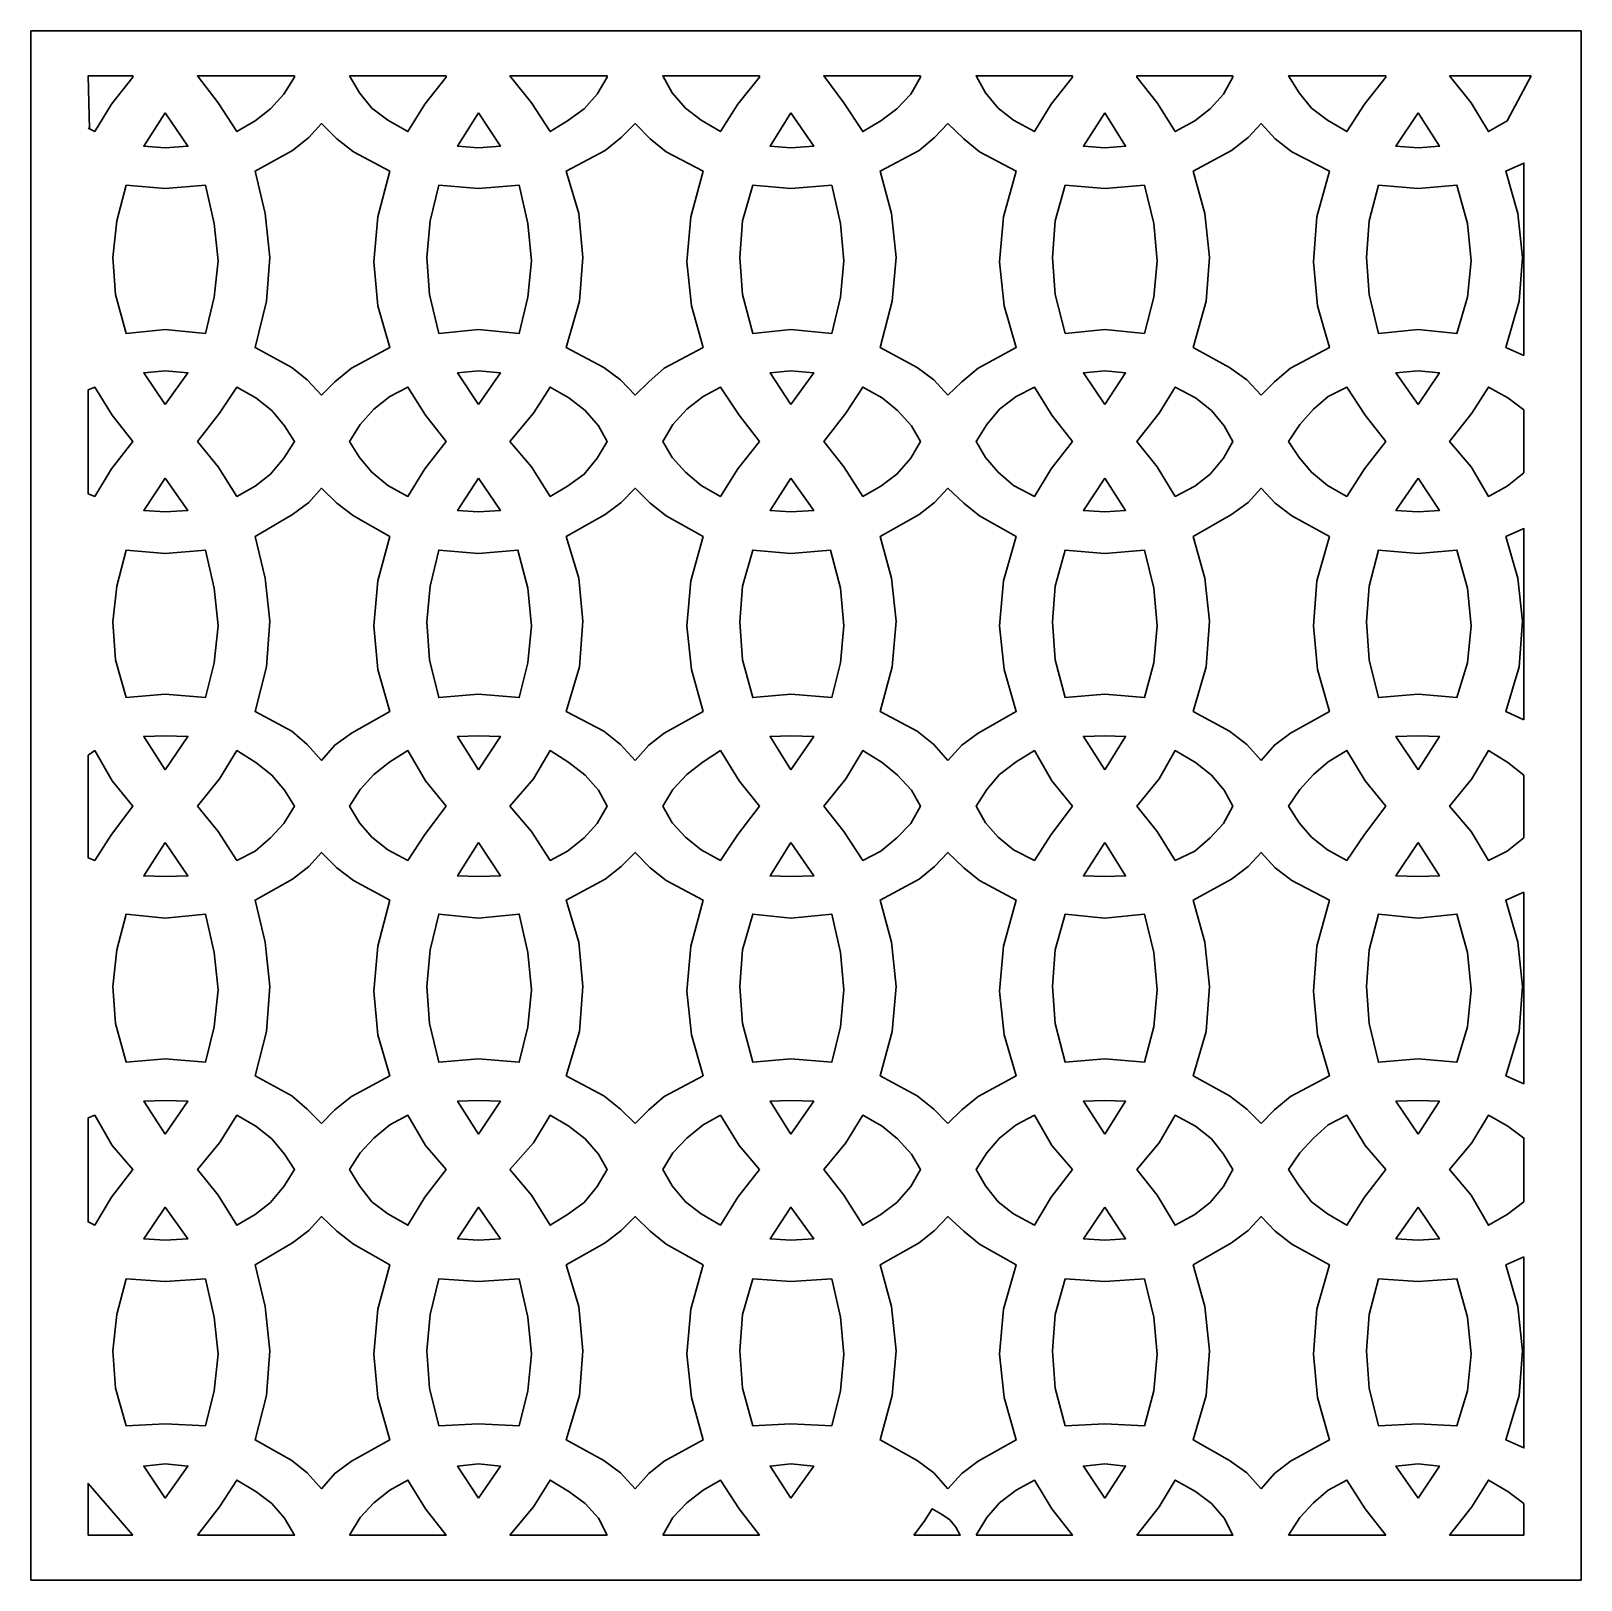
# Model space of a CAD drawing. Header units: centimetres. Extents: x -16.93 to -8.01, y -9 to -0.09.
import ezdxf

# ---------------------------------------------------------------- set-up
doc = ezdxf.new("R2010")
doc.units = ezdxf.units.CM
doc.header["$MEASUREMENT"] = 0
doc.layers.add('layer 1', color=7, linetype='Continuous')

msp = doc.modelspace()

# ---------------------------------------------------------------- linework, layer by layer
at = {"layer": 'layer 1', "color": 250, "lineweight": 30}
for points, knots in [([(-16.92524, -0.08649), (-16.92524, -0.08649), (-8.00766, -0.08649), (-8.00766, -0.08649), (-8.00766, -0.08649), (-8.00766, -0.08649), (-8.00766, -9.00021), (-8.00766, -9.00021), (-8.00766, -9.00021), (-8.00766, -9.00021), (-16.92524, -9.00021), (-16.92524, -9.00021), (-16.92524, -9.00021), (-16.92524, -9.00021), (-16.92524, -0.08649), (-16.92524, -0.08649)], [0, 0, 0, 0, 0.2, 0.2, 0.2, 0.2, 0.4, 0.4, 0.4, 0.4, 0.6, 0.6, 0.6, 0.6, 1, 1, 1, 1]), ([(-16.59724, -0.64601), (-16.59724, -0.64601), (-16.55866, -0.6653), (-16.55866, -0.6653), (-16.55866, -0.6653), (-16.55866, -0.6653), (-16.46218, -0.5071), (-16.46218, -0.5071), (-16.46218, -0.5071), (-16.46218, -0.5071), (-16.33871, -0.35275), (-16.33871, -0.35275), (-16.33871, -0.35275), (-16.33871, -0.35275), (-16.33871, -0.34503), (-16.33871, -0.34503), (-16.33871, -0.34503), (-16.33871, -0.34503), (-16.59724, -0.34503), (-16.59724, -0.34503), (-16.59724, -0.34503), (-16.59724, -0.34503), (-16.58953, -0.64987), (-16.58953, -0.64987), (-16.58953, -0.64987), (-16.58953, -0.64987), (-16.59724, -0.64601), (-16.59724, -0.64601)], [0, 0, 0, 0, 0.125, 0.125, 0.125, 0.125, 0.25, 0.25, 0.25, 0.25, 0.375, 0.375, 0.375, 0.375, 0.5, 0.5, 0.5, 0.5, 0.625, 0.625, 0.625, 0.625, 0.75, 0.75, 0.75, 0.75, 1, 1, 1, 1]), ([(-15.40874, -0.34503), (-15.40874, -0.34503), (-15.40874, -0.35275), (-15.40874, -0.35275), (-15.40874, -0.35275), (-15.40874, -0.35275), (-15.47049, -0.44921), (-15.47049, -0.44921), (-15.47049, -0.44921), (-15.47049, -0.44921), (-15.54766, -0.53411), (-15.54766, -0.53411), (-15.54766, -0.53411), (-15.54766, -0.53411), (-15.63641, -0.60356), (-15.63641, -0.60356), (-15.63641, -0.60356), (-15.63641, -0.60356), (-15.7406, -0.6653), (-15.7406, -0.6653), (-15.7406, -0.6653), (-15.7406, -0.6653), (-15.84864, -0.49938), (-15.84864, -0.49938), (-15.84864, -0.49938), (-15.84864, -0.49938), (-15.96827, -0.34503), (-15.96827, -0.34503), (-15.96827, -0.34503), (-15.96827, -0.34503), (-15.96827, -0.34503), (-15.96827, -0.34503), (-15.96827, -0.34503), (-15.96827, -0.34503), (-15.40874, -0.34503), (-15.40874, -0.34503)], [0, 0, 0, 0, 0.1, 0.1, 0.1, 0.1, 0.2, 0.2, 0.2, 0.2, 0.3, 0.3, 0.3, 0.3, 0.4, 0.4, 0.4, 0.4, 0.5, 0.5, 0.5, 0.5, 0.6, 0.6, 0.6, 0.6, 0.7, 0.7, 0.7, 0.7, 0.8, 0.8, 0.8, 0.8, 1, 1, 1, 1]), ([(-14.53667, -0.34503), (-14.53667, -0.34503), (-14.53667, -0.35275), (-14.53667, -0.35275), (-14.53667, -0.35275), (-14.53667, -0.35275), (-14.66015, -0.5071), (-14.66015, -0.5071), (-14.66015, -0.5071), (-14.66015, -0.5071), (-14.75662, -0.6653), (-14.75662, -0.6653), (-14.75662, -0.6653), (-14.75662, -0.6653), (-14.87238, -0.5997), (-14.87238, -0.5997), (-14.87238, -0.5997), (-14.87238, -0.5997), (-14.96499, -0.53025), (-14.96499, -0.53025), (-14.96499, -0.53025), (-14.96499, -0.53025), (-15.03445, -0.4415), (-15.03445, -0.4415), (-15.03445, -0.4415), (-15.03445, -0.4415), (-15.09233, -0.34503), (-15.09233, -0.34503), (-15.09233, -0.34503), (-15.09233, -0.34503), (-15.09233, -0.34503), (-15.09233, -0.34503), (-15.09233, -0.34503), (-15.09233, -0.34503), (-14.53667, -0.34503), (-14.53667, -0.34503)], [0, 0, 0, 0, 0.1, 0.1, 0.1, 0.1, 0.2, 0.2, 0.2, 0.2, 0.3, 0.3, 0.3, 0.3, 0.4, 0.4, 0.4, 0.4, 0.5, 0.5, 0.5, 0.5, 0.6, 0.6, 0.6, 0.6, 0.7, 0.7, 0.7, 0.7, 0.8, 0.8, 0.8, 0.8, 1, 1, 1, 1]), ([(-13.61057, -0.34503), (-13.61057, -0.34503), (-13.61057, -0.35275), (-13.61057, -0.35275), (-13.61057, -0.35275), (-13.61057, -0.35275), (-13.66845, -0.44921), (-13.66845, -0.44921), (-13.66845, -0.44921), (-13.66845, -0.44921), (-13.74177, -0.53411), (-13.74177, -0.53411), (-13.74177, -0.53411), (-13.74177, -0.53411), (-13.83823, -0.60356), (-13.83823, -0.60356), (-13.83823, -0.60356), (-13.83823, -0.60356), (-13.93856, -0.6653), (-13.93856, -0.6653), (-13.93856, -0.6653), (-13.93856, -0.6653), (-14.04661, -0.49938), (-14.04661, -0.49938), (-14.04661, -0.49938), (-14.04661, -0.49938), (-14.17009, -0.34503), (-14.17009, -0.34503), (-14.17009, -0.34503), (-14.17009, -0.34503), (-14.17009, -0.34503), (-14.17009, -0.34503), (-14.17009, -0.34503), (-14.17009, -0.34503), (-13.61057, -0.34503), (-13.61057, -0.34503)], [0, 0, 0, 0, 0.1, 0.1, 0.1, 0.1, 0.2, 0.2, 0.2, 0.2, 0.3, 0.3, 0.3, 0.3, 0.4, 0.4, 0.4, 0.4, 0.5, 0.5, 0.5, 0.5, 0.6, 0.6, 0.6, 0.6, 0.7, 0.7, 0.7, 0.7, 0.8, 0.8, 0.8, 0.8, 1, 1, 1, 1]), ([(-12.73464, -0.34503), (-12.73464, -0.34503), (-12.73464, -0.35275), (-12.73464, -0.35275), (-12.73464, -0.35275), (-12.73464, -0.35275), (-12.85811, -0.5071), (-12.85811, -0.5071), (-12.85811, -0.5071), (-12.85811, -0.5071), (-12.95844, -0.6653), (-12.95844, -0.6653), (-12.95844, -0.6653), (-12.95844, -0.6653), (-13.07034, -0.5997), (-13.07034, -0.5997), (-13.07034, -0.5997), (-13.07034, -0.5997), (-13.1591, -0.53025), (-13.1591, -0.53025), (-13.1591, -0.53025), (-13.1591, -0.53025), (-13.23627, -0.4415), (-13.23627, -0.4415), (-13.23627, -0.4415), (-13.23627, -0.4415), (-13.29029, -0.34503), (-13.29029, -0.34503), (-13.29029, -0.34503), (-13.29029, -0.34503), (-13.29029, -0.34503), (-13.29029, -0.34503), (-13.29029, -0.34503), (-13.29029, -0.34503), (-12.73464, -0.34503), (-12.73464, -0.34503)], [0, 0, 0, 0, 0.1, 0.1, 0.1, 0.1, 0.2, 0.2, 0.2, 0.2, 0.3, 0.3, 0.3, 0.3, 0.4, 0.4, 0.4, 0.4, 0.5, 0.5, 0.5, 0.5, 0.6, 0.6, 0.6, 0.6, 0.7, 0.7, 0.7, 0.7, 0.8, 0.8, 0.8, 0.8, 1, 1, 1, 1]), ([(-11.80853, -0.34503), (-11.80853, -0.34503), (-11.80853, -0.35275), (-11.80853, -0.35275), (-11.80853, -0.35275), (-11.80853, -0.35275), (-11.86256, -0.44921), (-11.86256, -0.44921), (-11.86256, -0.44921), (-11.86256, -0.44921), (-11.94359, -0.53411), (-11.94359, -0.53411), (-11.94359, -0.53411), (-11.94359, -0.53411), (-12.0362, -0.60356), (-12.0362, -0.60356), (-12.0362, -0.60356), (-12.0362, -0.60356), (-12.14039, -0.6653), (-12.14039, -0.6653), (-12.14039, -0.6653), (-12.14039, -0.6653), (-12.24843, -0.49938), (-12.24843, -0.49938), (-12.24843, -0.49938), (-12.24843, -0.49938), (-12.3642, -0.34503), (-12.3642, -0.34503), (-12.3642, -0.34503), (-12.3642, -0.34503), (-12.3642, -0.34503), (-12.3642, -0.34503), (-12.3642, -0.34503), (-12.3642, -0.34503), (-11.80853, -0.34503), (-11.80853, -0.34503)], [0, 0, 0, 0, 0.1, 0.1, 0.1, 0.1, 0.2, 0.2, 0.2, 0.2, 0.3, 0.3, 0.3, 0.3, 0.4, 0.4, 0.4, 0.4, 0.5, 0.5, 0.5, 0.5, 0.6, 0.6, 0.6, 0.6, 0.7, 0.7, 0.7, 0.7, 0.8, 0.8, 0.8, 0.8, 1, 1, 1, 1]), ([(-10.9326, -0.34503), (-10.9326, -0.34503), (-10.9326, -0.35275), (-10.9326, -0.35275), (-10.9326, -0.35275), (-10.9326, -0.35275), (-11.05608, -0.5071), (-11.05608, -0.5071), (-11.05608, -0.5071), (-11.05608, -0.5071), (-11.15255, -0.6653), (-11.15255, -0.6653), (-11.15255, -0.6653), (-11.15255, -0.6653), (-11.27217, -0.5997), (-11.27217, -0.5997), (-11.27217, -0.5997), (-11.27217, -0.5997), (-11.36091, -0.53025), (-11.36091, -0.53025), (-11.36091, -0.53025), (-11.36091, -0.53025), (-11.43423, -0.4415), (-11.43423, -0.4415), (-11.43423, -0.4415), (-11.43423, -0.4415), (-11.48826, -0.34503), (-11.48826, -0.34503), (-11.48826, -0.34503), (-11.48826, -0.34503), (-11.48826, -0.34503), (-11.48826, -0.34503), (-11.48826, -0.34503), (-11.48826, -0.34503), (-10.9326, -0.34503), (-10.9326, -0.34503)], [0, 0, 0, 0, 0.1, 0.1, 0.1, 0.1, 0.2, 0.2, 0.2, 0.2, 0.3, 0.3, 0.3, 0.3, 0.4, 0.4, 0.4, 0.4, 0.5, 0.5, 0.5, 0.5, 0.6, 0.6, 0.6, 0.6, 0.7, 0.7, 0.7, 0.7, 0.8, 0.8, 0.8, 0.8, 1, 1, 1, 1]), ([(-10.01035, -0.34503), (-10.01035, -0.34503), (-10.01035, -0.35275), (-10.01035, -0.35275), (-10.01035, -0.35275), (-10.01035, -0.35275), (-10.06438, -0.44921), (-10.06438, -0.44921), (-10.06438, -0.44921), (-10.06438, -0.44921), (-10.14156, -0.53411), (-10.14156, -0.53411), (-10.14156, -0.53411), (-10.14156, -0.53411), (-10.2303, -0.60356), (-10.2303, -0.60356), (-10.2303, -0.60356), (-10.2303, -0.60356), (-10.34221, -0.6653), (-10.34221, -0.6653), (-10.34221, -0.6653), (-10.34221, -0.6653), (-10.44639, -0.49938), (-10.44639, -0.49938), (-10.44639, -0.49938), (-10.44639, -0.49938), (-10.56215, -0.35275), (-10.56215, -0.35275), (-10.56215, -0.35275), (-10.56215, -0.35275), (-10.56215, -0.34503), (-10.56215, -0.34503), (-10.56215, -0.34503), (-10.56215, -0.34503), (-10.01035, -0.34503), (-10.01035, -0.34503)], [0, 0, 0, 0, 0.1, 0.1, 0.1, 0.1, 0.2, 0.2, 0.2, 0.2, 0.3, 0.3, 0.3, 0.3, 0.4, 0.4, 0.4, 0.4, 0.5, 0.5, 0.5, 0.5, 0.6, 0.6, 0.6, 0.6, 0.7, 0.7, 0.7, 0.7, 0.8, 0.8, 0.8, 0.8, 1, 1, 1, 1]), ([(-9.13056, -0.34503), (-9.13056, -0.34503), (-9.13056, -0.35275), (-9.13056, -0.35275), (-9.13056, -0.35275), (-9.13056, -0.35275), (-9.25404, -0.5071), (-9.25404, -0.5071), (-9.25404, -0.5071), (-9.25404, -0.5071), (-9.35437, -0.6653), (-9.35437, -0.6653), (-9.35437, -0.6653), (-9.35437, -0.6653), (-9.46627, -0.5997), (-9.46627, -0.5997), (-9.46627, -0.5997), (-9.46627, -0.5997), (-9.55888, -0.53025), (-9.55888, -0.53025), (-9.55888, -0.53025), (-9.55888, -0.53025), (-9.62834, -0.4415), (-9.62834, -0.4415), (-9.62834, -0.4415), (-9.62834, -0.4415), (-9.69008, -0.34503), (-9.69008, -0.34503), (-9.69008, -0.34503), (-9.69008, -0.34503), (-9.69008, -0.34503), (-9.69008, -0.34503), (-9.69008, -0.34503), (-9.69008, -0.34503), (-9.13056, -0.34503), (-9.13056, -0.34503)], [0, 0, 0, 0, 0.1, 0.1, 0.1, 0.1, 0.2, 0.2, 0.2, 0.2, 0.3, 0.3, 0.3, 0.3, 0.4, 0.4, 0.4, 0.4, 0.5, 0.5, 0.5, 0.5, 0.6, 0.6, 0.6, 0.6, 0.7, 0.7, 0.7, 0.7, 0.8, 0.8, 0.8, 0.8, 1, 1, 1, 1]), ([(-8.29464, -0.34504), (-8.29464, -0.34504), (-8.43213, -0.60356), (-8.43213, -0.60356), (-8.43213, -0.60356), (-8.43213, -0.60356), (-8.54017, -0.6653), (-8.54017, -0.6653), (-8.54017, -0.6653), (-8.54017, -0.6653), (-8.6405, -0.49938), (-8.6405, -0.49938), (-8.6405, -0.49938), (-8.6405, -0.49938), (-8.76398, -0.34503), (-8.76398, -0.34503), (-8.76398, -0.34503), (-8.76398, -0.34503), (-8.76398, -0.34503), (-8.76398, -0.34503), (-8.76398, -0.34503), (-8.76398, -0.34503), (-8.29464, -0.34504), (-8.29464, -0.34504)], [0, 0, 0, 0, 0.1428571, 0.1428571, 0.1428571, 0.1428571, 0.2857143, 0.2857143, 0.2857143, 0.2857143, 0.4285714, 0.4285714, 0.4285714, 0.4285714, 0.5714286, 0.5714286, 0.5714286, 0.5714286, 0.7142857, 0.7142857, 0.7142857, 0.7142857, 1, 1, 1, 1]), ([(-16.15349, -0.55726), (-16.15349, -0.55726), (-16.02229, -0.7502), (-16.02229, -0.7502), (-16.02229, -0.7502), (-16.02229, -0.7502), (-16.15349, -0.75792), (-16.15349, -0.75792), (-16.15349, -0.75792), (-16.15349, -0.75792), (-16.27696, -0.7502), (-16.27696, -0.7502), (-16.27696, -0.7502), (-16.27696, -0.7502), (-16.15349, -0.55726), (-16.15349, -0.55726)], [0, 0, 0, 0, 0.2, 0.2, 0.2, 0.2, 0.4, 0.4, 0.4, 0.4, 0.6, 0.6, 0.6, 0.6, 1, 1, 1, 1]), ([(-15.2544, -2.1818), (-15.2544, -2.1818), (-15.33543, -2.09304), (-15.33543, -2.09304), (-15.33543, -2.09304), (-15.33543, -2.09304), (-15.42418, -2.02357), (-15.42418, -2.02357), (-15.42418, -2.02357), (-15.42418, -2.02357), (-15.63641, -1.90782), (-15.63641, -1.90782), (-15.63641, -1.90782), (-15.63641, -1.90782), (-15.57082, -1.64157), (-15.57082, -1.64157), (-15.57082, -1.64157), (-15.57082, -1.64157), (-15.55152, -1.39075), (-15.55152, -1.39075), (-15.55152, -1.39075), (-15.55152, -1.39075), (-15.57853, -1.13607), (-15.57853, -1.13607), (-15.57853, -1.13607), (-15.57853, -1.13607), (-15.63641, -0.89297), (-15.63641, -0.89297), (-15.63641, -0.89297), (-15.63641, -0.89297), (-15.42032, -0.77335), (-15.42032, -0.77335), (-15.42032, -0.77335), (-15.42032, -0.77335), (-15.32771, -0.70003), (-15.32771, -0.70003), (-15.32771, -0.70003), (-15.32771, -0.70003), (-15.2544, -0.619), (-15.2544, -0.619), (-15.2544, -0.619), (-15.2544, -0.619), (-15.16565, -0.70775), (-15.16565, -0.70775), (-15.16565, -0.70775), (-15.16565, -0.70775), (-15.06918, -0.78107), (-15.06918, -0.78107), (-15.06918, -0.78107), (-15.06918, -0.78107), (-14.8608, -0.89297), (-14.8608, -0.89297), (-14.8608, -0.89297), (-14.8608, -0.89297), (-14.93026, -1.15537), (-14.93026, -1.15537), (-14.93026, -1.15537), (-14.93026, -1.15537), (-14.95342, -1.4139), (-14.95342, -1.4139), (-14.95342, -1.4139), (-14.95342, -1.4139), (-14.93026, -1.66858), (-14.93026, -1.66858), (-14.93026, -1.66858), (-14.93026, -1.66858), (-14.8608, -1.90782), (-14.8608, -1.90782), (-14.8608, -1.90782), (-14.8608, -1.90782), (-15.08075, -2.02744), (-15.08075, -2.02744), (-15.08075, -2.02744), (-15.08075, -2.02744), (-15.17722, -2.10462), (-15.17722, -2.10462), (-15.17722, -2.10462), (-15.17722, -2.10462), (-15.2544, -2.1818), (-15.2544, -2.1818)], [0, 0, 0, 0, 0.047619, 0.047619, 0.047619, 0.047619, 0.0952381, 0.0952381, 0.0952381, 0.0952381, 0.1428571, 0.1428571, 0.1428571, 0.1428571, 0.1904762, 0.1904762, 0.1904762, 0.1904762, 0.2380952, 0.2380952, 0.2380952, 0.2380952, 0.2857143, 0.2857143, 0.2857143, 0.2857143, 0.3333333, 0.3333333, 0.3333333, 0.3333333, 0.3809524, 0.3809524, 0.3809524, 0.3809524, 0.4285714, 0.4285714, 0.4285714, 0.4285714, 0.4761905, 0.4761905, 0.4761905, 0.4761905, 0.5238095, 0.5238095, 0.5238095, 0.5238095, 0.5714286, 0.5714286, 0.5714286, 0.5714286, 0.6190476, 0.6190476, 0.6190476, 0.6190476, 0.6666667, 0.6666667, 0.6666667, 0.6666667, 0.7142857, 0.7142857, 0.7142857, 0.7142857, 0.7619048, 0.7619048, 0.7619048, 0.7619048, 0.8095238, 0.8095238, 0.8095238, 0.8095238, 0.8571429, 0.8571429, 0.8571429, 0.8571429, 0.9047619, 0.9047619, 0.9047619, 0.9047619, 1, 1, 1, 1]), ([(-14.35145, -0.55726), (-14.35145, -0.55726), (-14.22411, -0.7502), (-14.22411, -0.7502), (-14.22411, -0.7502), (-14.22411, -0.7502), (-14.35145, -0.75792), (-14.35145, -0.75792), (-14.35145, -0.75792), (-14.35145, -0.75792), (-14.47107, -0.7502), (-14.47107, -0.7502), (-14.47107, -0.7502), (-14.47107, -0.7502), (-14.35145, -0.55726), (-14.35145, -0.55726)], [0, 0, 0, 0, 0.2, 0.2, 0.2, 0.2, 0.4, 0.4, 0.4, 0.4, 0.6, 0.6, 0.6, 0.6, 1, 1, 1, 1]), ([(-13.4485, -2.1818), (-13.4485, -2.1818), (-13.5334, -2.09304), (-13.5334, -2.09304), (-13.5334, -2.09304), (-13.5334, -2.09304), (-13.62986, -2.02357), (-13.62986, -2.02357), (-13.62986, -2.02357), (-13.62986, -2.02357), (-13.84595, -1.90782), (-13.84595, -1.90782), (-13.84595, -1.90782), (-13.84595, -1.90782), (-13.76878, -1.64157), (-13.76878, -1.64157), (-13.76878, -1.64157), (-13.76878, -1.64157), (-13.74949, -1.39075), (-13.74949, -1.39075), (-13.74949, -1.39075), (-13.74949, -1.39075), (-13.77264, -1.13607), (-13.77264, -1.13607), (-13.77264, -1.13607), (-13.77264, -1.13607), (-13.84595, -0.89297), (-13.84595, -0.89297), (-13.84595, -0.89297), (-13.84595, -0.89297), (-13.62214, -0.77335), (-13.62214, -0.77335), (-13.62214, -0.77335), (-13.62214, -0.77335), (-13.52954, -0.70003), (-13.52954, -0.70003), (-13.52954, -0.70003), (-13.52954, -0.70003), (-13.4485, -0.619), (-13.4485, -0.619), (-13.4485, -0.619), (-13.4485, -0.619), (-13.36361, -0.70775), (-13.36361, -0.70775), (-13.36361, -0.70775), (-13.36361, -0.70775), (-13.271, -0.78107), (-13.271, -0.78107), (-13.271, -0.78107), (-13.271, -0.78107), (-13.05877, -0.89297), (-13.05877, -0.89297), (-13.05877, -0.89297), (-13.05877, -0.89297), (-13.12823, -1.15537), (-13.12823, -1.15537), (-13.12823, -1.15537), (-13.12823, -1.15537), (-13.15138, -1.4139), (-13.15138, -1.4139), (-13.15138, -1.4139), (-13.15138, -1.4139), (-13.12437, -1.66858), (-13.12437, -1.66858), (-13.12437, -1.66858), (-13.12437, -1.66858), (-13.05877, -1.90782), (-13.05877, -1.90782), (-13.05877, -1.90782), (-13.05877, -1.90782), (-13.28258, -2.02744), (-13.28258, -2.02744), (-13.28258, -2.02744), (-13.28258, -2.02744), (-13.37133, -2.10462), (-13.37133, -2.10462), (-13.37133, -2.10462), (-13.37133, -2.10462), (-13.4485, -2.1818), (-13.4485, -2.1818)], [0, 0, 0, 0, 0.047619, 0.047619, 0.047619, 0.047619, 0.0952381, 0.0952381, 0.0952381, 0.0952381, 0.1428571, 0.1428571, 0.1428571, 0.1428571, 0.1904762, 0.1904762, 0.1904762, 0.1904762, 0.2380952, 0.2380952, 0.2380952, 0.2380952, 0.2857143, 0.2857143, 0.2857143, 0.2857143, 0.3333333, 0.3333333, 0.3333333, 0.3333333, 0.3809524, 0.3809524, 0.3809524, 0.3809524, 0.4285714, 0.4285714, 0.4285714, 0.4285714, 0.4761905, 0.4761905, 0.4761905, 0.4761905, 0.5238095, 0.5238095, 0.5238095, 0.5238095, 0.5714286, 0.5714286, 0.5714286, 0.5714286, 0.6190476, 0.6190476, 0.6190476, 0.6190476, 0.6666667, 0.6666667, 0.6666667, 0.6666667, 0.7142857, 0.7142857, 0.7142857, 0.7142857, 0.7619048, 0.7619048, 0.7619048, 0.7619048, 0.8095238, 0.8095238, 0.8095238, 0.8095238, 0.8571429, 0.8571429, 0.8571429, 0.8571429, 0.9047619, 0.9047619, 0.9047619, 0.9047619, 1, 1, 1, 1]), ([(-12.55327, -0.55726), (-12.55327, -0.55726), (-12.42207, -0.7502), (-12.42207, -0.7502), (-12.42207, -0.7502), (-12.42207, -0.7502), (-12.55327, -0.75792), (-12.55327, -0.75792), (-12.55327, -0.75792), (-12.55327, -0.75792), (-12.67289, -0.7502), (-12.67289, -0.7502), (-12.67289, -0.7502), (-12.67289, -0.7502), (-12.55327, -0.55726), (-12.55327, -0.55726)], [0, 0, 0, 0, 0.2, 0.2, 0.2, 0.2, 0.4, 0.4, 0.4, 0.4, 0.6, 0.6, 0.6, 0.6, 1, 1, 1, 1]), ([(-11.65032, -2.1818), (-11.65032, -2.1818), (-11.73136, -2.09304), (-11.73136, -2.09304), (-11.73136, -2.09304), (-11.73136, -2.09304), (-11.82783, -2.02357), (-11.82783, -2.02357), (-11.82783, -2.02357), (-11.82783, -2.02357), (-12.04006, -1.90782), (-12.04006, -1.90782), (-12.04006, -1.90782), (-12.04006, -1.90782), (-11.9706, -1.64157), (-11.9706, -1.64157), (-11.9706, -1.64157), (-11.9706, -1.64157), (-11.94745, -1.39075), (-11.94745, -1.39075), (-11.94745, -1.39075), (-11.94745, -1.39075), (-11.97446, -1.13607), (-11.97446, -1.13607), (-11.97446, -1.13607), (-11.97446, -1.13607), (-12.04006, -0.89297), (-12.04006, -0.89297), (-12.04006, -0.89297), (-12.04006, -0.89297), (-11.81625, -0.77335), (-11.81625, -0.77335), (-11.81625, -0.77335), (-11.81625, -0.77335), (-11.7275, -0.70003), (-11.7275, -0.70003), (-11.7275, -0.70003), (-11.7275, -0.70003), (-11.65032, -0.619), (-11.65032, -0.619), (-11.65032, -0.619), (-11.65032, -0.619), (-11.55772, -0.70775), (-11.55772, -0.70775), (-11.55772, -0.70775), (-11.55772, -0.70775), (-11.46896, -0.78107), (-11.46896, -0.78107), (-11.46896, -0.78107), (-11.46896, -0.78107), (-11.25673, -0.89297), (-11.25673, -0.89297), (-11.25673, -0.89297), (-11.25673, -0.89297), (-11.33005, -1.15537), (-11.33005, -1.15537), (-11.33005, -1.15537), (-11.33005, -1.15537), (-11.3532, -1.4139), (-11.3532, -1.4139), (-11.3532, -1.4139), (-11.3532, -1.4139), (-11.32619, -1.66858), (-11.32619, -1.66858), (-11.32619, -1.66858), (-11.32619, -1.66858), (-11.25673, -1.90782), (-11.25673, -1.90782), (-11.25673, -1.90782), (-11.25673, -1.90782), (-11.47668, -2.02744), (-11.47668, -2.02744), (-11.47668, -2.02744), (-11.47668, -2.02744), (-11.56929, -2.10462), (-11.56929, -2.10462), (-11.56929, -2.10462), (-11.56929, -2.10462), (-11.65032, -2.1818), (-11.65032, -2.1818)], [0, 0, 0, 0, 0.047619, 0.047619, 0.047619, 0.047619, 0.0952381, 0.0952381, 0.0952381, 0.0952381, 0.1428571, 0.1428571, 0.1428571, 0.1428571, 0.1904762, 0.1904762, 0.1904762, 0.1904762, 0.2380952, 0.2380952, 0.2380952, 0.2380952, 0.2857143, 0.2857143, 0.2857143, 0.2857143, 0.3333333, 0.3333333, 0.3333333, 0.3333333, 0.3809524, 0.3809524, 0.3809524, 0.3809524, 0.4285714, 0.4285714, 0.4285714, 0.4285714, 0.4761905, 0.4761905, 0.4761905, 0.4761905, 0.5238095, 0.5238095, 0.5238095, 0.5238095, 0.5714286, 0.5714286, 0.5714286, 0.5714286, 0.6190476, 0.6190476, 0.6190476, 0.6190476, 0.6666667, 0.6666667, 0.6666667, 0.6666667, 0.7142857, 0.7142857, 0.7142857, 0.7142857, 0.7619048, 0.7619048, 0.7619048, 0.7619048, 0.8095238, 0.8095238, 0.8095238, 0.8095238, 0.8571429, 0.8571429, 0.8571429, 0.8571429, 0.9047619, 0.9047619, 0.9047619, 0.9047619, 1, 1, 1, 1]), ([(-10.74738, -0.55726), (-10.74738, -0.55726), (-10.62775, -0.7502), (-10.62775, -0.7502), (-10.62775, -0.7502), (-10.62775, -0.7502), (-10.74738, -0.75792), (-10.74738, -0.75792), (-10.74738, -0.75792), (-10.74738, -0.75792), (-10.87086, -0.7502), (-10.87086, -0.7502), (-10.87086, -0.7502), (-10.87086, -0.7502), (-10.74738, -0.55726), (-10.74738, -0.55726)], [0, 0, 0, 0, 0.2, 0.2, 0.2, 0.2, 0.4, 0.4, 0.4, 0.4, 0.6, 0.6, 0.6, 0.6, 1, 1, 1, 1]), ([(-9.84829, -2.1818), (-9.84829, -2.1818), (-9.92932, -2.09304), (-9.92932, -2.09304), (-9.92932, -2.09304), (-9.92932, -2.09304), (-10.02965, -2.02357), (-10.02965, -2.02357), (-10.02965, -2.02357), (-10.02965, -2.02357), (-10.23802, -1.90782), (-10.23802, -1.90782), (-10.23802, -1.90782), (-10.23802, -1.90782), (-10.1647, -1.64157), (-10.1647, -1.64157), (-10.1647, -1.64157), (-10.1647, -1.64157), (-10.14541, -1.39075), (-10.14541, -1.39075), (-10.14541, -1.39075), (-10.14541, -1.39075), (-10.17242, -1.13607), (-10.17242, -1.13607), (-10.17242, -1.13607), (-10.17242, -1.13607), (-10.23802, -0.89297), (-10.23802, -0.89297), (-10.23802, -0.89297), (-10.23802, -0.89297), (-10.01807, -0.77335), (-10.01807, -0.77335), (-10.01807, -0.77335), (-10.01807, -0.77335), (-9.92161, -0.70003), (-9.92161, -0.70003), (-9.92161, -0.70003), (-9.92161, -0.70003), (-9.84829, -0.619), (-9.84829, -0.619), (-9.84829, -0.619), (-9.84829, -0.619), (-9.76725, -0.70775), (-9.76725, -0.70775), (-9.76725, -0.70775), (-9.76725, -0.70775), (-9.67079, -0.78107), (-9.67079, -0.78107), (-9.67079, -0.78107), (-9.67079, -0.78107), (-9.4547, -0.89297), (-9.4547, -0.89297), (-9.4547, -0.89297), (-9.4547, -0.89297), (-9.52801, -1.15537), (-9.52801, -1.15537), (-9.52801, -1.15537), (-9.52801, -1.15537), (-9.5473, -1.4139), (-9.5473, -1.4139), (-9.5473, -1.4139), (-9.5473, -1.4139), (-9.52416, -1.66858), (-9.52416, -1.66858), (-9.52416, -1.66858), (-9.52416, -1.66858), (-9.4547, -1.90782), (-9.4547, -1.90782), (-9.4547, -1.90782), (-9.4547, -1.90782), (-9.6785, -2.02744), (-9.6785, -2.02744), (-9.6785, -2.02744), (-9.6785, -2.02744), (-9.77111, -2.10462), (-9.77111, -2.10462), (-9.77111, -2.10462), (-9.77111, -2.10462), (-9.84829, -2.1818), (-9.84829, -2.1818)], [0, 0, 0, 0, 0.047619, 0.047619, 0.047619, 0.047619, 0.0952381, 0.0952381, 0.0952381, 0.0952381, 0.1428571, 0.1428571, 0.1428571, 0.1428571, 0.1904762, 0.1904762, 0.1904762, 0.1904762, 0.2380952, 0.2380952, 0.2380952, 0.2380952, 0.2857143, 0.2857143, 0.2857143, 0.2857143, 0.3333333, 0.3333333, 0.3333333, 0.3333333, 0.3809524, 0.3809524, 0.3809524, 0.3809524, 0.4285714, 0.4285714, 0.4285714, 0.4285714, 0.4761905, 0.4761905, 0.4761905, 0.4761905, 0.5238095, 0.5238095, 0.5238095, 0.5238095, 0.5714286, 0.5714286, 0.5714286, 0.5714286, 0.6190476, 0.6190476, 0.6190476, 0.6190476, 0.6666667, 0.6666667, 0.6666667, 0.6666667, 0.7142857, 0.7142857, 0.7142857, 0.7142857, 0.7619048, 0.7619048, 0.7619048, 0.7619048, 0.8095238, 0.8095238, 0.8095238, 0.8095238, 0.8571429, 0.8571429, 0.8571429, 0.8571429, 0.9047619, 0.9047619, 0.9047619, 0.9047619, 1, 1, 1, 1]), ([(-8.94534, -0.55726), (-8.94534, -0.55726), (-8.82186, -0.7502), (-8.82186, -0.7502), (-8.82186, -0.7502), (-8.82186, -0.7502), (-8.94534, -0.75792), (-8.94534, -0.75792), (-8.94534, -0.75792), (-8.94534, -0.75792), (-9.07268, -0.7502), (-9.07268, -0.7502), (-9.07268, -0.7502), (-9.07268, -0.7502), (-8.94534, -0.55726), (-8.94534, -0.55726)], [0, 0, 0, 0, 0.2, 0.2, 0.2, 0.2, 0.4, 0.4, 0.4, 0.4, 0.6, 0.6, 0.6, 0.6, 1, 1, 1, 1]), ([(-8.33565, -1.95413), (-8.33565, -1.95413), (-8.43984, -1.90782), (-8.43984, -1.90782), (-8.43984, -1.90782), (-8.43984, -1.90782), (-8.36267, -1.64157), (-8.36267, -1.64157), (-8.36267, -1.64157), (-8.36267, -1.64157), (-8.34337, -1.39075), (-8.34337, -1.39075), (-8.34337, -1.39075), (-8.34337, -1.39075), (-8.37038, -1.13607), (-8.37038, -1.13607), (-8.37038, -1.13607), (-8.37038, -1.13607), (-8.43984, -0.89297), (-8.43984, -0.89297), (-8.43984, -0.89297), (-8.43984, -0.89297), (-8.33565, -0.84667), (-8.33565, -0.84667), (-8.33565, -0.84667), (-8.33565, -0.84667), (-8.33565, -1.95413), (-8.33565, -1.95413)], [0, 0, 0, 0, 0.125, 0.125, 0.125, 0.125, 0.25, 0.25, 0.25, 0.25, 0.375, 0.375, 0.375, 0.375, 0.5, 0.5, 0.5, 0.5, 0.625, 0.625, 0.625, 0.625, 0.75, 0.75, 0.75, 0.75, 1, 1, 1, 1]), ([(-16.15349, -1.80364), (-16.15349, -1.80364), (-16.3773, -1.82679), (-16.3773, -1.82679), (-16.3773, -1.82679), (-16.3773, -1.82679), (-16.43903, -1.60299), (-16.43903, -1.60299), (-16.43903, -1.60299), (-16.43903, -1.60299), (-16.45447, -1.39075), (-16.45447, -1.39075), (-16.45447, -1.39075), (-16.45447, -1.39075), (-16.43131, -1.17852), (-16.43131, -1.17852), (-16.43131, -1.17852), (-16.43131, -1.17852), (-16.3773, -0.97401), (-16.3773, -0.97401), (-16.3773, -0.97401), (-16.3773, -0.97401), (-16.15349, -0.9933), (-16.15349, -0.9933), (-16.15349, -0.9933), (-16.15349, -0.9933), (-15.92196, -0.97401), (-15.92196, -0.97401), (-15.92196, -0.97401), (-15.92196, -0.97401), (-15.8718, -1.19396), (-15.8718, -1.19396), (-15.8718, -1.19396), (-15.8718, -1.19396), (-15.84864, -1.41004), (-15.84864, -1.41004), (-15.84864, -1.41004), (-15.84864, -1.41004), (-15.8718, -1.61841), (-15.8718, -1.61841), (-15.8718, -1.61841), (-15.8718, -1.61841), (-15.92196, -1.82679), (-15.92196, -1.82679), (-15.92196, -1.82679), (-15.92196, -1.82679), (-16.15349, -1.80364), (-16.15349, -1.80364)], [0, 0, 0, 0, 0.0769231, 0.0769231, 0.0769231, 0.0769231, 0.1538462, 0.1538462, 0.1538462, 0.1538462, 0.2307692, 0.2307692, 0.2307692, 0.2307692, 0.3076923, 0.3076923, 0.3076923, 0.3076923, 0.3846154, 0.3846154, 0.3846154, 0.3846154, 0.4615385, 0.4615385, 0.4615385, 0.4615385, 0.5384615, 0.5384615, 0.5384615, 0.5384615, 0.6153846, 0.6153846, 0.6153846, 0.6153846, 0.6923077, 0.6923077, 0.6923077, 0.6923077, 0.7692308, 0.7692308, 0.7692308, 0.7692308, 0.8461538, 0.8461538, 0.8461538, 0.8461538, 1, 1, 1, 1]), ([(-14.35145, -1.80364), (-14.35145, -1.80364), (-14.57912, -1.82679), (-14.57912, -1.82679), (-14.57912, -1.82679), (-14.57912, -1.82679), (-14.63314, -1.60299), (-14.63314, -1.60299), (-14.63314, -1.60299), (-14.63314, -1.60299), (-14.64857, -1.39075), (-14.64857, -1.39075), (-14.64857, -1.39075), (-14.64857, -1.39075), (-14.62928, -1.17852), (-14.62928, -1.17852), (-14.62928, -1.17852), (-14.62928, -1.17852), (-14.57912, -0.97401), (-14.57912, -0.97401), (-14.57912, -0.97401), (-14.57912, -0.97401), (-14.35145, -0.9933), (-14.35145, -0.9933), (-14.35145, -0.9933), (-14.35145, -0.9933), (-14.11607, -0.97401), (-14.11607, -0.97401), (-14.11607, -0.97401), (-14.11607, -0.97401), (-14.0659, -1.19396), (-14.0659, -1.19396), (-14.0659, -1.19396), (-14.0659, -1.19396), (-14.04661, -1.41004), (-14.04661, -1.41004), (-14.04661, -1.41004), (-14.04661, -1.41004), (-14.0659, -1.61841), (-14.0659, -1.61841), (-14.0659, -1.61841), (-14.0659, -1.61841), (-14.11607, -1.82679), (-14.11607, -1.82679), (-14.11607, -1.82679), (-14.11607, -1.82679), (-14.35145, -1.80364), (-14.35145, -1.80364)], [0, 0, 0, 0, 0.0769231, 0.0769231, 0.0769231, 0.0769231, 0.1538462, 0.1538462, 0.1538462, 0.1538462, 0.2307692, 0.2307692, 0.2307692, 0.2307692, 0.3076923, 0.3076923, 0.3076923, 0.3076923, 0.3846154, 0.3846154, 0.3846154, 0.3846154, 0.4615385, 0.4615385, 0.4615385, 0.4615385, 0.5384615, 0.5384615, 0.5384615, 0.5384615, 0.6153846, 0.6153846, 0.6153846, 0.6153846, 0.6923077, 0.6923077, 0.6923077, 0.6923077, 0.7692308, 0.7692308, 0.7692308, 0.7692308, 0.8461538, 0.8461538, 0.8461538, 0.8461538, 1, 1, 1, 1]), ([(-12.55327, -1.80364), (-12.55327, -1.80364), (-12.77322, -1.82679), (-12.77322, -1.82679), (-12.77322, -1.82679), (-12.77322, -1.82679), (-12.8311, -1.60299), (-12.8311, -1.60299), (-12.8311, -1.60299), (-12.8311, -1.60299), (-12.84654, -1.39075), (-12.84654, -1.39075), (-12.84654, -1.39075), (-12.84654, -1.39075), (-12.8311, -1.17852), (-12.8311, -1.17852), (-12.8311, -1.17852), (-12.8311, -1.17852), (-12.77322, -0.97401), (-12.77322, -0.97401), (-12.77322, -0.97401), (-12.77322, -0.97401), (-12.55327, -0.9933), (-12.55327, -0.9933), (-12.55327, -0.9933), (-12.55327, -0.9933), (-12.31789, -0.97401), (-12.31789, -0.97401), (-12.31789, -0.97401), (-12.31789, -0.97401), (-12.26772, -1.19396), (-12.26772, -1.19396), (-12.26772, -1.19396), (-12.26772, -1.19396), (-12.24843, -1.41004), (-12.24843, -1.41004), (-12.24843, -1.41004), (-12.24843, -1.41004), (-12.26772, -1.61841), (-12.26772, -1.61841), (-12.26772, -1.61841), (-12.26772, -1.61841), (-12.31789, -1.82679), (-12.31789, -1.82679), (-12.31789, -1.82679), (-12.31789, -1.82679), (-12.55327, -1.80364), (-12.55327, -1.80364)], [0, 0, 0, 0, 0.0769231, 0.0769231, 0.0769231, 0.0769231, 0.1538462, 0.1538462, 0.1538462, 0.1538462, 0.2307692, 0.2307692, 0.2307692, 0.2307692, 0.3076923, 0.3076923, 0.3076923, 0.3076923, 0.3846154, 0.3846154, 0.3846154, 0.3846154, 0.4615385, 0.4615385, 0.4615385, 0.4615385, 0.5384615, 0.5384615, 0.5384615, 0.5384615, 0.6153846, 0.6153846, 0.6153846, 0.6153846, 0.6923077, 0.6923077, 0.6923077, 0.6923077, 0.7692308, 0.7692308, 0.7692308, 0.7692308, 0.8461538, 0.8461538, 0.8461538, 0.8461538, 1, 1, 1, 1]), ([(-10.74738, -1.80364), (-10.74738, -1.80364), (-10.97504, -1.82679), (-10.97504, -1.82679), (-10.97504, -1.82679), (-10.97504, -1.82679), (-11.03292, -1.60299), (-11.03292, -1.60299), (-11.03292, -1.60299), (-11.03292, -1.60299), (-11.04836, -1.39075), (-11.04836, -1.39075), (-11.04836, -1.39075), (-11.04836, -1.39075), (-11.03292, -1.17852), (-11.03292, -1.17852), (-11.03292, -1.17852), (-11.03292, -1.17852), (-10.97504, -0.97401), (-10.97504, -0.97401), (-10.97504, -0.97401), (-10.97504, -0.97401), (-10.74738, -0.9933), (-10.74738, -0.9933), (-10.74738, -0.9933), (-10.74738, -0.9933), (-10.51971, -0.97401), (-10.51971, -0.97401), (-10.51971, -0.97401), (-10.51971, -0.97401), (-10.46569, -1.19396), (-10.46569, -1.19396), (-10.46569, -1.19396), (-10.46569, -1.19396), (-10.44639, -1.41004), (-10.44639, -1.41004), (-10.44639, -1.41004), (-10.44639, -1.41004), (-10.46569, -1.61841), (-10.46569, -1.61841), (-10.46569, -1.61841), (-10.46569, -1.61841), (-10.51971, -1.82679), (-10.51971, -1.82679), (-10.51971, -1.82679), (-10.51971, -1.82679), (-10.74738, -1.80364), (-10.74738, -1.80364)], [0, 0, 0, 0, 0.0769231, 0.0769231, 0.0769231, 0.0769231, 0.1538462, 0.1538462, 0.1538462, 0.1538462, 0.2307692, 0.2307692, 0.2307692, 0.2307692, 0.3076923, 0.3076923, 0.3076923, 0.3076923, 0.3846154, 0.3846154, 0.3846154, 0.3846154, 0.4615385, 0.4615385, 0.4615385, 0.4615385, 0.5384615, 0.5384615, 0.5384615, 0.5384615, 0.6153846, 0.6153846, 0.6153846, 0.6153846, 0.6923077, 0.6923077, 0.6923077, 0.6923077, 0.7692308, 0.7692308, 0.7692308, 0.7692308, 0.8461538, 0.8461538, 0.8461538, 0.8461538, 1, 1, 1, 1]), ([(-8.94534, -1.80364), (-8.94534, -1.80364), (-9.173, -1.82679), (-9.173, -1.82679), (-9.173, -1.82679), (-9.173, -1.82679), (-9.22703, -1.60299), (-9.22703, -1.60299), (-9.22703, -1.60299), (-9.22703, -1.60299), (-9.24246, -1.39075), (-9.24246, -1.39075), (-9.24246, -1.39075), (-9.24246, -1.39075), (-9.22703, -1.17852), (-9.22703, -1.17852), (-9.22703, -1.17852), (-9.22703, -1.17852), (-9.173, -0.97401), (-9.173, -0.97401), (-9.173, -0.97401), (-9.173, -0.97401), (-8.94534, -0.9933), (-8.94534, -0.9933), (-8.94534, -0.9933), (-8.94534, -0.9933), (-8.72154, -0.97401), (-8.72154, -0.97401), (-8.72154, -0.97401), (-8.72154, -0.97401), (-8.65979, -1.19396), (-8.65979, -1.19396), (-8.65979, -1.19396), (-8.65979, -1.19396), (-8.6405, -1.41004), (-8.6405, -1.41004), (-8.6405, -1.41004), (-8.6405, -1.41004), (-8.65979, -1.61841), (-8.65979, -1.61841), (-8.65979, -1.61841), (-8.65979, -1.61841), (-8.72154, -1.82679), (-8.72154, -1.82679), (-8.72154, -1.82679), (-8.72154, -1.82679), (-8.94534, -1.80364), (-8.94534, -1.80364)], [0, 0, 0, 0, 0.0769231, 0.0769231, 0.0769231, 0.0769231, 0.1538462, 0.1538462, 0.1538462, 0.1538462, 0.2307692, 0.2307692, 0.2307692, 0.2307692, 0.3076923, 0.3076923, 0.3076923, 0.3076923, 0.3846154, 0.3846154, 0.3846154, 0.3846154, 0.4615385, 0.4615385, 0.4615385, 0.4615385, 0.5384615, 0.5384615, 0.5384615, 0.5384615, 0.6153846, 0.6153846, 0.6153846, 0.6153846, 0.6923077, 0.6923077, 0.6923077, 0.6923077, 0.7692308, 0.7692308, 0.7692308, 0.7692308, 0.8461538, 0.8461538, 0.8461538, 0.8461538, 1, 1, 1, 1]), ([(-16.15349, -2.23581), (-16.15349, -2.23581), (-16.27696, -2.05445), (-16.27696, -2.05445), (-16.27696, -2.05445), (-16.27696, -2.05445), (-16.15349, -2.04288), (-16.15349, -2.04288), (-16.15349, -2.04288), (-16.15349, -2.04288), (-16.02229, -2.05445), (-16.02229, -2.05445), (-16.02229, -2.05445), (-16.02229, -2.05445), (-16.15349, -2.23581), (-16.15349, -2.23581)], [0, 0, 0, 0, 0.2, 0.2, 0.2, 0.2, 0.4, 0.4, 0.4, 0.4, 0.6, 0.6, 0.6, 0.6, 1, 1, 1, 1]), ([(-14.35145, -2.23581), (-14.35145, -2.23581), (-14.47107, -2.05445), (-14.47107, -2.05445), (-14.47107, -2.05445), (-14.47107, -2.05445), (-14.35145, -2.04288), (-14.35145, -2.04288), (-14.35145, -2.04288), (-14.35145, -2.04288), (-14.22411, -2.05445), (-14.22411, -2.05445), (-14.22411, -2.05445), (-14.22411, -2.05445), (-14.35145, -2.23581), (-14.35145, -2.23581)], [0, 0, 0, 0, 0.2, 0.2, 0.2, 0.2, 0.4, 0.4, 0.4, 0.4, 0.6, 0.6, 0.6, 0.6, 1, 1, 1, 1]), ([(-12.55327, -2.23581), (-12.55327, -2.23581), (-12.67289, -2.05445), (-12.67289, -2.05445), (-12.67289, -2.05445), (-12.67289, -2.05445), (-12.55327, -2.04288), (-12.55327, -2.04288), (-12.55327, -2.04288), (-12.55327, -2.04288), (-12.42207, -2.05445), (-12.42207, -2.05445), (-12.42207, -2.05445), (-12.42207, -2.05445), (-12.55327, -2.23581), (-12.55327, -2.23581)], [0, 0, 0, 0, 0.2, 0.2, 0.2, 0.2, 0.4, 0.4, 0.4, 0.4, 0.6, 0.6, 0.6, 0.6, 1, 1, 1, 1]), ([(-10.74738, -2.23581), (-10.74738, -2.23581), (-10.87086, -2.05445), (-10.87086, -2.05445), (-10.87086, -2.05445), (-10.87086, -2.05445), (-10.74738, -2.04288), (-10.74738, -2.04288), (-10.74738, -2.04288), (-10.74738, -2.04288), (-10.62775, -2.05445), (-10.62775, -2.05445), (-10.62775, -2.05445), (-10.62775, -2.05445), (-10.74738, -2.23581), (-10.74738, -2.23581)], [0, 0, 0, 0, 0.2, 0.2, 0.2, 0.2, 0.4, 0.4, 0.4, 0.4, 0.6, 0.6, 0.6, 0.6, 1, 1, 1, 1]), ([(-8.94534, -2.23581), (-8.94534, -2.23581), (-9.07268, -2.05445), (-9.07268, -2.05445), (-9.07268, -2.05445), (-9.07268, -2.05445), (-8.94534, -2.04288), (-8.94534, -2.04288), (-8.94534, -2.04288), (-8.94534, -2.04288), (-8.82186, -2.05445), (-8.82186, -2.05445), (-8.82186, -2.05445), (-8.82186, -2.05445), (-8.94534, -2.23581), (-8.94534, -2.23581)], [0, 0, 0, 0, 0.2, 0.2, 0.2, 0.2, 0.4, 0.4, 0.4, 0.4, 0.6, 0.6, 0.6, 0.6, 1, 1, 1, 1]), ([(-16.59724, -2.15093), (-16.59724, -2.15093), (-16.55866, -2.13549), (-16.55866, -2.13549), (-16.55866, -2.13549), (-16.55866, -2.13549), (-16.45833, -2.29756), (-16.45833, -2.29756), (-16.45833, -2.29756), (-16.45833, -2.29756), (-16.33871, -2.44805), (-16.33871, -2.44805), (-16.33871, -2.44805), (-16.33871, -2.44805), (-16.46218, -2.60626), (-16.46218, -2.60626), (-16.46218, -2.60626), (-16.46218, -2.60626), (-16.55866, -2.76447), (-16.55866, -2.76447), (-16.55866, -2.76447), (-16.55866, -2.76447), (-16.59724, -2.74903), (-16.59724, -2.74903), (-16.59724, -2.74903), (-16.59724, -2.74903), (-16.59724, -2.15093), (-16.59724, -2.15093)], [0, 0, 0, 0, 0.125, 0.125, 0.125, 0.125, 0.25, 0.25, 0.25, 0.25, 0.375, 0.375, 0.375, 0.375, 0.5, 0.5, 0.5, 0.5, 0.625, 0.625, 0.625, 0.625, 0.75, 0.75, 0.75, 0.75, 1, 1, 1, 1]), ([(-15.96827, -2.44805), (-15.96827, -2.44805), (-15.84093, -2.28598), (-15.84093, -2.28598), (-15.84093, -2.28598), (-15.84093, -2.28598), (-15.7406, -2.13549), (-15.7406, -2.13549), (-15.7406, -2.13549), (-15.7406, -2.13549), (-15.63255, -2.19723), (-15.63255, -2.19723), (-15.63255, -2.19723), (-15.63255, -2.19723), (-15.53995, -2.27054), (-15.53995, -2.27054), (-15.53995, -2.27054), (-15.53995, -2.27054), (-15.46663, -2.3593), (-15.46663, -2.3593), (-15.46663, -2.3593), (-15.46663, -2.3593), (-15.40874, -2.44805), (-15.40874, -2.44805), (-15.40874, -2.44805), (-15.40874, -2.44805), (-15.47049, -2.54452), (-15.47049, -2.54452), (-15.47049, -2.54452), (-15.47049, -2.54452), (-15.54766, -2.63712), (-15.54766, -2.63712), (-15.54766, -2.63712), (-15.54766, -2.63712), (-15.63641, -2.70658), (-15.63641, -2.70658), (-15.63641, -2.70658), (-15.63641, -2.70658), (-15.7406, -2.76447), (-15.7406, -2.76447), (-15.7406, -2.76447), (-15.7406, -2.76447), (-15.84864, -2.59468), (-15.84864, -2.59468), (-15.84864, -2.59468), (-15.84864, -2.59468), (-15.96827, -2.44805), (-15.96827, -2.44805)], [0, 0, 0, 0, 0.0769231, 0.0769231, 0.0769231, 0.0769231, 0.1538462, 0.1538462, 0.1538462, 0.1538462, 0.2307692, 0.2307692, 0.2307692, 0.2307692, 0.3076923, 0.3076923, 0.3076923, 0.3076923, 0.3846154, 0.3846154, 0.3846154, 0.3846154, 0.4615385, 0.4615385, 0.4615385, 0.4615385, 0.5384615, 0.5384615, 0.5384615, 0.5384615, 0.6153846, 0.6153846, 0.6153846, 0.6153846, 0.6923077, 0.6923077, 0.6923077, 0.6923077, 0.7692308, 0.7692308, 0.7692308, 0.7692308, 0.8461538, 0.8461538, 0.8461538, 0.8461538, 1, 1, 1, 1]), ([(-14.53667, -2.44805), (-14.53667, -2.44805), (-14.66015, -2.60626), (-14.66015, -2.60626), (-14.66015, -2.60626), (-14.66015, -2.60626), (-14.75662, -2.76447), (-14.75662, -2.76447), (-14.75662, -2.76447), (-14.75662, -2.76447), (-14.87238, -2.70273), (-14.87238, -2.70273), (-14.87238, -2.70273), (-14.87238, -2.70273), (-14.96499, -2.62555), (-14.96499, -2.62555), (-14.96499, -2.62555), (-14.96499, -2.62555), (-15.03445, -2.54066), (-15.03445, -2.54066), (-15.03445, -2.54066), (-15.03445, -2.54066), (-15.09233, -2.44805), (-15.09233, -2.44805), (-15.09233, -2.44805), (-15.09233, -2.44805), (-15.03059, -2.35158), (-15.03059, -2.35158), (-15.03059, -2.35158), (-15.03059, -2.35158), (-14.95342, -2.26283), (-14.95342, -2.26283), (-14.95342, -2.26283), (-14.95342, -2.26283), (-14.8608, -2.18951), (-14.8608, -2.18951), (-14.8608, -2.18951), (-14.8608, -2.18951), (-14.75662, -2.13549), (-14.75662, -2.13549), (-14.75662, -2.13549), (-14.75662, -2.13549), (-14.65629, -2.29756), (-14.65629, -2.29756), (-14.65629, -2.29756), (-14.65629, -2.29756), (-14.53667, -2.44805), (-14.53667, -2.44805)], [0, 0, 0, 0, 0.0769231, 0.0769231, 0.0769231, 0.0769231, 0.1538462, 0.1538462, 0.1538462, 0.1538462, 0.2307692, 0.2307692, 0.2307692, 0.2307692, 0.3076923, 0.3076923, 0.3076923, 0.3076923, 0.3846154, 0.3846154, 0.3846154, 0.3846154, 0.4615385, 0.4615385, 0.4615385, 0.4615385, 0.5384615, 0.5384615, 0.5384615, 0.5384615, 0.6153846, 0.6153846, 0.6153846, 0.6153846, 0.6923077, 0.6923077, 0.6923077, 0.6923077, 0.7692308, 0.7692308, 0.7692308, 0.7692308, 0.8461538, 0.8461538, 0.8461538, 0.8461538, 1, 1, 1, 1]), ([(-14.17009, -2.44805), (-14.17009, -2.44805), (-14.03503, -2.28598), (-14.03503, -2.28598), (-14.03503, -2.28598), (-14.03503, -2.28598), (-13.93856, -2.13549), (-13.93856, -2.13549), (-13.93856, -2.13549), (-13.93856, -2.13549), (-13.83052, -2.19723), (-13.83052, -2.19723), (-13.83052, -2.19723), (-13.83052, -2.19723), (-13.73791, -2.27054), (-13.73791, -2.27054), (-13.73791, -2.27054), (-13.73791, -2.27054), (-13.66073, -2.3593), (-13.66073, -2.3593), (-13.66073, -2.3593), (-13.66073, -2.3593), (-13.61057, -2.44805), (-13.61057, -2.44805), (-13.61057, -2.44805), (-13.61057, -2.44805), (-13.66845, -2.54452), (-13.66845, -2.54452), (-13.66845, -2.54452), (-13.66845, -2.54452), (-13.74177, -2.63712), (-13.74177, -2.63712), (-13.74177, -2.63712), (-13.74177, -2.63712), (-13.83823, -2.70658), (-13.83823, -2.70658), (-13.83823, -2.70658), (-13.83823, -2.70658), (-13.93856, -2.76447), (-13.93856, -2.76447), (-13.93856, -2.76447), (-13.93856, -2.76447), (-14.04661, -2.59468), (-14.04661, -2.59468), (-14.04661, -2.59468), (-14.04661, -2.59468), (-14.17009, -2.44805), (-14.17009, -2.44805)], [0, 0, 0, 0, 0.0769231, 0.0769231, 0.0769231, 0.0769231, 0.1538462, 0.1538462, 0.1538462, 0.1538462, 0.2307692, 0.2307692, 0.2307692, 0.2307692, 0.3076923, 0.3076923, 0.3076923, 0.3076923, 0.3846154, 0.3846154, 0.3846154, 0.3846154, 0.4615385, 0.4615385, 0.4615385, 0.4615385, 0.5384615, 0.5384615, 0.5384615, 0.5384615, 0.6153846, 0.6153846, 0.6153846, 0.6153846, 0.6923077, 0.6923077, 0.6923077, 0.6923077, 0.7692308, 0.7692308, 0.7692308, 0.7692308, 0.8461538, 0.8461538, 0.8461538, 0.8461538, 1, 1, 1, 1]), ([(-12.73464, -2.44805), (-12.73464, -2.44805), (-12.85811, -2.60626), (-12.85811, -2.60626), (-12.85811, -2.60626), (-12.85811, -2.60626), (-12.95844, -2.76447), (-12.95844, -2.76447), (-12.95844, -2.76447), (-12.95844, -2.76447), (-13.07034, -2.70273), (-13.07034, -2.70273), (-13.07034, -2.70273), (-13.07034, -2.70273), (-13.1591, -2.62555), (-13.1591, -2.62555), (-13.1591, -2.62555), (-13.1591, -2.62555), (-13.23627, -2.54066), (-13.23627, -2.54066), (-13.23627, -2.54066), (-13.23627, -2.54066), (-13.29029, -2.44805), (-13.29029, -2.44805), (-13.29029, -2.44805), (-13.29029, -2.44805), (-13.23241, -2.35158), (-13.23241, -2.35158), (-13.23241, -2.35158), (-13.23241, -2.35158), (-13.15138, -2.26283), (-13.15138, -2.26283), (-13.15138, -2.26283), (-13.15138, -2.26283), (-13.05877, -2.18951), (-13.05877, -2.18951), (-13.05877, -2.18951), (-13.05877, -2.18951), (-12.95844, -2.13549), (-12.95844, -2.13549), (-12.95844, -2.13549), (-12.95844, -2.13549), (-12.85039, -2.29756), (-12.85039, -2.29756), (-12.85039, -2.29756), (-12.85039, -2.29756), (-12.73464, -2.44805), (-12.73464, -2.44805)], [0, 0, 0, 0, 0.0769231, 0.0769231, 0.0769231, 0.0769231, 0.1538462, 0.1538462, 0.1538462, 0.1538462, 0.2307692, 0.2307692, 0.2307692, 0.2307692, 0.3076923, 0.3076923, 0.3076923, 0.3076923, 0.3846154, 0.3846154, 0.3846154, 0.3846154, 0.4615385, 0.4615385, 0.4615385, 0.4615385, 0.5384615, 0.5384615, 0.5384615, 0.5384615, 0.6153846, 0.6153846, 0.6153846, 0.6153846, 0.6923077, 0.6923077, 0.6923077, 0.6923077, 0.7692308, 0.7692308, 0.7692308, 0.7692308, 0.8461538, 0.8461538, 0.8461538, 0.8461538, 1, 1, 1, 1]), ([(-12.3642, -2.44805), (-12.3642, -2.44805), (-12.23685, -2.28598), (-12.23685, -2.28598), (-12.23685, -2.28598), (-12.23685, -2.28598), (-12.14039, -2.13549), (-12.14039, -2.13549), (-12.14039, -2.13549), (-12.14039, -2.13549), (-12.02848, -2.19723), (-12.02848, -2.19723), (-12.02848, -2.19723), (-12.02848, -2.19723), (-11.93973, -2.27054), (-11.93973, -2.27054), (-11.93973, -2.27054), (-11.93973, -2.27054), (-11.8587, -2.3593), (-11.8587, -2.3593), (-11.8587, -2.3593), (-11.8587, -2.3593), (-11.80853, -2.44805), (-11.80853, -2.44805), (-11.80853, -2.44805), (-11.80853, -2.44805), (-11.86256, -2.54452), (-11.86256, -2.54452), (-11.86256, -2.54452), (-11.86256, -2.54452), (-11.94359, -2.63712), (-11.94359, -2.63712), (-11.94359, -2.63712), (-11.94359, -2.63712), (-12.0362, -2.70658), (-12.0362, -2.70658), (-12.0362, -2.70658), (-12.0362, -2.70658), (-12.14039, -2.76447), (-12.14039, -2.76447), (-12.14039, -2.76447), (-12.14039, -2.76447), (-12.24843, -2.59468), (-12.24843, -2.59468), (-12.24843, -2.59468), (-12.24843, -2.59468), (-12.3642, -2.44805), (-12.3642, -2.44805)], [0, 0, 0, 0, 0.0769231, 0.0769231, 0.0769231, 0.0769231, 0.1538462, 0.1538462, 0.1538462, 0.1538462, 0.2307692, 0.2307692, 0.2307692, 0.2307692, 0.3076923, 0.3076923, 0.3076923, 0.3076923, 0.3846154, 0.3846154, 0.3846154, 0.3846154, 0.4615385, 0.4615385, 0.4615385, 0.4615385, 0.5384615, 0.5384615, 0.5384615, 0.5384615, 0.6153846, 0.6153846, 0.6153846, 0.6153846, 0.6923077, 0.6923077, 0.6923077, 0.6923077, 0.7692308, 0.7692308, 0.7692308, 0.7692308, 0.8461538, 0.8461538, 0.8461538, 0.8461538, 1, 1, 1, 1]), ([(-10.9326, -2.44805), (-10.9326, -2.44805), (-11.05608, -2.60626), (-11.05608, -2.60626), (-11.05608, -2.60626), (-11.05608, -2.60626), (-11.15255, -2.76447), (-11.15255, -2.76447), (-11.15255, -2.76447), (-11.15255, -2.76447), (-11.27217, -2.70273), (-11.27217, -2.70273), (-11.27217, -2.70273), (-11.27217, -2.70273), (-11.36091, -2.62555), (-11.36091, -2.62555), (-11.36091, -2.62555), (-11.36091, -2.62555), (-11.43423, -2.54066), (-11.43423, -2.54066), (-11.43423, -2.54066), (-11.43423, -2.54066), (-11.48826, -2.44805), (-11.48826, -2.44805), (-11.48826, -2.44805), (-11.48826, -2.44805), (-11.42652, -2.35158), (-11.42652, -2.35158), (-11.42652, -2.35158), (-11.42652, -2.35158), (-11.3532, -2.26283), (-11.3532, -2.26283), (-11.3532, -2.26283), (-11.3532, -2.26283), (-11.25673, -2.18951), (-11.25673, -2.18951), (-11.25673, -2.18951), (-11.25673, -2.18951), (-11.15255, -2.13549), (-11.15255, -2.13549), (-11.15255, -2.13549), (-11.15255, -2.13549), (-11.05222, -2.29756), (-11.05222, -2.29756), (-11.05222, -2.29756), (-11.05222, -2.29756), (-10.9326, -2.44805), (-10.9326, -2.44805)], [0, 0, 0, 0, 0.0769231, 0.0769231, 0.0769231, 0.0769231, 0.1538462, 0.1538462, 0.1538462, 0.1538462, 0.2307692, 0.2307692, 0.2307692, 0.2307692, 0.3076923, 0.3076923, 0.3076923, 0.3076923, 0.3846154, 0.3846154, 0.3846154, 0.3846154, 0.4615385, 0.4615385, 0.4615385, 0.4615385, 0.5384615, 0.5384615, 0.5384615, 0.5384615, 0.6153846, 0.6153846, 0.6153846, 0.6153846, 0.6923077, 0.6923077, 0.6923077, 0.6923077, 0.7692308, 0.7692308, 0.7692308, 0.7692308, 0.8461538, 0.8461538, 0.8461538, 0.8461538, 1, 1, 1, 1]), ([(-10.56215, -2.44805), (-10.56215, -2.44805), (-10.43482, -2.28598), (-10.43482, -2.28598), (-10.43482, -2.28598), (-10.43482, -2.28598), (-10.34221, -2.13549), (-10.34221, -2.13549), (-10.34221, -2.13549), (-10.34221, -2.13549), (-10.22644, -2.19723), (-10.22644, -2.19723), (-10.22644, -2.19723), (-10.22644, -2.19723), (-10.13384, -2.27054), (-10.13384, -2.27054), (-10.13384, -2.27054), (-10.13384, -2.27054), (-10.06052, -2.3593), (-10.06052, -2.3593), (-10.06052, -2.3593), (-10.06052, -2.3593), (-10.01035, -2.44805), (-10.01035, -2.44805), (-10.01035, -2.44805), (-10.01035, -2.44805), (-10.06438, -2.54452), (-10.06438, -2.54452), (-10.06438, -2.54452), (-10.06438, -2.54452), (-10.14156, -2.63712), (-10.14156, -2.63712), (-10.14156, -2.63712), (-10.14156, -2.63712), (-10.2303, -2.70658), (-10.2303, -2.70658), (-10.2303, -2.70658), (-10.2303, -2.70658), (-10.34221, -2.76447), (-10.34221, -2.76447), (-10.34221, -2.76447), (-10.34221, -2.76447), (-10.44639, -2.59468), (-10.44639, -2.59468), (-10.44639, -2.59468), (-10.44639, -2.59468), (-10.56215, -2.44805), (-10.56215, -2.44805)], [0, 0, 0, 0, 0.0769231, 0.0769231, 0.0769231, 0.0769231, 0.1538462, 0.1538462, 0.1538462, 0.1538462, 0.2307692, 0.2307692, 0.2307692, 0.2307692, 0.3076923, 0.3076923, 0.3076923, 0.3076923, 0.3846154, 0.3846154, 0.3846154, 0.3846154, 0.4615385, 0.4615385, 0.4615385, 0.4615385, 0.5384615, 0.5384615, 0.5384615, 0.5384615, 0.6153846, 0.6153846, 0.6153846, 0.6153846, 0.6923077, 0.6923077, 0.6923077, 0.6923077, 0.7692308, 0.7692308, 0.7692308, 0.7692308, 0.8461538, 0.8461538, 0.8461538, 0.8461538, 1, 1, 1, 1]), ([(-9.13056, -2.44805), (-9.13056, -2.44805), (-9.25404, -2.60626), (-9.25404, -2.60626), (-9.25404, -2.60626), (-9.25404, -2.60626), (-9.35437, -2.76447), (-9.35437, -2.76447), (-9.35437, -2.76447), (-9.35437, -2.76447), (-9.46627, -2.70273), (-9.46627, -2.70273), (-9.46627, -2.70273), (-9.46627, -2.70273), (-9.55888, -2.62555), (-9.55888, -2.62555), (-9.55888, -2.62555), (-9.55888, -2.62555), (-9.62834, -2.54066), (-9.62834, -2.54066), (-9.62834, -2.54066), (-9.62834, -2.54066), (-9.69008, -2.44805), (-9.69008, -2.44805), (-9.69008, -2.44805), (-9.69008, -2.44805), (-9.62448, -2.35158), (-9.62448, -2.35158), (-9.62448, -2.35158), (-9.62448, -2.35158), (-9.5473, -2.26283), (-9.5473, -2.26283), (-9.5473, -2.26283), (-9.5473, -2.26283), (-9.46241, -2.18951), (-9.46241, -2.18951), (-9.46241, -2.18951), (-9.46241, -2.18951), (-9.35437, -2.13549), (-9.35437, -2.13549), (-9.35437, -2.13549), (-9.35437, -2.13549), (-9.25018, -2.29756), (-9.25018, -2.29756), (-9.25018, -2.29756), (-9.25018, -2.29756), (-9.13056, -2.44805), (-9.13056, -2.44805)], [0, 0, 0, 0, 0.0769231, 0.0769231, 0.0769231, 0.0769231, 0.1538462, 0.1538462, 0.1538462, 0.1538462, 0.2307692, 0.2307692, 0.2307692, 0.2307692, 0.3076923, 0.3076923, 0.3076923, 0.3076923, 0.3846154, 0.3846154, 0.3846154, 0.3846154, 0.4615385, 0.4615385, 0.4615385, 0.4615385, 0.5384615, 0.5384615, 0.5384615, 0.5384615, 0.6153846, 0.6153846, 0.6153846, 0.6153846, 0.6923077, 0.6923077, 0.6923077, 0.6923077, 0.7692308, 0.7692308, 0.7692308, 0.7692308, 0.8461538, 0.8461538, 0.8461538, 0.8461538, 1, 1, 1, 1]), ([(-8.33565, -2.62941), (-8.33565, -2.62941), (-8.43213, -2.70658), (-8.43213, -2.70658), (-8.43213, -2.70658), (-8.43213, -2.70658), (-8.54017, -2.76447), (-8.54017, -2.76447), (-8.54017, -2.76447), (-8.54017, -2.76447), (-8.6405, -2.59468), (-8.6405, -2.59468), (-8.6405, -2.59468), (-8.6405, -2.59468), (-8.76398, -2.44805), (-8.76398, -2.44805), (-8.76398, -2.44805), (-8.76398, -2.44805), (-8.63664, -2.28598), (-8.63664, -2.28598), (-8.63664, -2.28598), (-8.63664, -2.28598), (-8.54017, -2.13549), (-8.54017, -2.13549), (-8.54017, -2.13549), (-8.54017, -2.13549), (-8.42827, -2.19723), (-8.42827, -2.19723), (-8.42827, -2.19723), (-8.42827, -2.19723), (-8.33565, -2.26669), (-8.33565, -2.26669), (-8.33565, -2.26669), (-8.33565, -2.26669), (-8.33565, -2.62941), (-8.33565, -2.62941)], [0, 0, 0, 0, 0.1, 0.1, 0.1, 0.1, 0.2, 0.2, 0.2, 0.2, 0.3, 0.3, 0.3, 0.3, 0.4, 0.4, 0.4, 0.4, 0.5, 0.5, 0.5, 0.5, 0.6, 0.6, 0.6, 0.6, 0.7, 0.7, 0.7, 0.7, 0.8, 0.8, 0.8, 0.8, 1, 1, 1, 1]), ([(-16.15349, -2.66028), (-16.15349, -2.66028), (-16.02229, -2.8455), (-16.02229, -2.8455), (-16.02229, -2.8455), (-16.02229, -2.8455), (-16.15349, -2.85322), (-16.15349, -2.85322), (-16.15349, -2.85322), (-16.15349, -2.85322), (-16.27696, -2.8455), (-16.27696, -2.8455), (-16.27696, -2.8455), (-16.27696, -2.8455), (-16.15349, -2.66028), (-16.15349, -2.66028)], [0, 0, 0, 0, 0.2, 0.2, 0.2, 0.2, 0.4, 0.4, 0.4, 0.4, 0.6, 0.6, 0.6, 0.6, 1, 1, 1, 1]), ([(-14.35145, -2.66028), (-14.35145, -2.66028), (-14.22411, -2.8455), (-14.22411, -2.8455), (-14.22411, -2.8455), (-14.22411, -2.8455), (-14.35145, -2.85322), (-14.35145, -2.85322), (-14.35145, -2.85322), (-14.35145, -2.85322), (-14.47107, -2.8455), (-14.47107, -2.8455), (-14.47107, -2.8455), (-14.47107, -2.8455), (-14.35145, -2.66028), (-14.35145, -2.66028)], [0, 0, 0, 0, 0.2, 0.2, 0.2, 0.2, 0.4, 0.4, 0.4, 0.4, 0.6, 0.6, 0.6, 0.6, 1, 1, 1, 1]), ([(-12.55327, -2.66028), (-12.55327, -2.66028), (-12.42207, -2.8455), (-12.42207, -2.8455), (-12.42207, -2.8455), (-12.42207, -2.8455), (-12.55327, -2.85322), (-12.55327, -2.85322), (-12.55327, -2.85322), (-12.55327, -2.85322), (-12.67289, -2.8455), (-12.67289, -2.8455), (-12.67289, -2.8455), (-12.67289, -2.8455), (-12.55327, -2.66028), (-12.55327, -2.66028)], [0, 0, 0, 0, 0.2, 0.2, 0.2, 0.2, 0.4, 0.4, 0.4, 0.4, 0.6, 0.6, 0.6, 0.6, 1, 1, 1, 1]), ([(-10.74738, -2.66028), (-10.74738, -2.66028), (-10.62775, -2.8455), (-10.62775, -2.8455), (-10.62775, -2.8455), (-10.62775, -2.8455), (-10.74738, -2.85322), (-10.74738, -2.85322), (-10.74738, -2.85322), (-10.74738, -2.85322), (-10.87086, -2.8455), (-10.87086, -2.8455), (-10.87086, -2.8455), (-10.87086, -2.8455), (-10.74738, -2.66028), (-10.74738, -2.66028)], [0, 0, 0, 0, 0.2, 0.2, 0.2, 0.2, 0.4, 0.4, 0.4, 0.4, 0.6, 0.6, 0.6, 0.6, 1, 1, 1, 1]), ([(-8.94534, -2.66028), (-8.94534, -2.66028), (-8.82186, -2.8455), (-8.82186, -2.8455), (-8.82186, -2.8455), (-8.82186, -2.8455), (-8.94534, -2.85322), (-8.94534, -2.85322), (-8.94534, -2.85322), (-8.94534, -2.85322), (-9.07268, -2.8455), (-9.07268, -2.8455), (-9.07268, -2.8455), (-9.07268, -2.8455), (-8.94534, -2.66028), (-8.94534, -2.66028)], [0, 0, 0, 0, 0.2, 0.2, 0.2, 0.2, 0.4, 0.4, 0.4, 0.4, 0.6, 0.6, 0.6, 0.6, 1, 1, 1, 1]), ([(-15.2544, -4.28481), (-15.2544, -4.28481), (-15.33543, -4.19221), (-15.33543, -4.19221), (-15.33543, -4.19221), (-15.33543, -4.19221), (-15.42418, -4.11503), (-15.42418, -4.11503), (-15.42418, -4.11503), (-15.42418, -4.11503), (-15.63641, -4.00313), (-15.63641, -4.00313), (-15.63641, -4.00313), (-15.63641, -4.00313), (-15.57082, -3.74459), (-15.57082, -3.74459), (-15.57082, -3.74459), (-15.57082, -3.74459), (-15.55152, -3.48219), (-15.55152, -3.48219), (-15.55152, -3.48219), (-15.55152, -3.48219), (-15.57853, -3.23523), (-15.57853, -3.23523), (-15.57853, -3.23523), (-15.57853, -3.23523), (-15.63641, -2.99599), (-15.63641, -2.99599), (-15.63641, -2.99599), (-15.63641, -2.99599), (-15.42032, -2.86865), (-15.42032, -2.86865), (-15.42032, -2.86865), (-15.42032, -2.86865), (-15.32771, -2.7992), (-15.32771, -2.7992), (-15.32771, -2.7992), (-15.32771, -2.7992), (-15.2544, -2.71816), (-15.2544, -2.71816), (-15.2544, -2.71816), (-15.2544, -2.71816), (-15.16565, -2.80306), (-15.16565, -2.80306), (-15.16565, -2.80306), (-15.16565, -2.80306), (-15.06918, -2.87637), (-15.06918, -2.87637), (-15.06918, -2.87637), (-15.06918, -2.87637), (-14.8608, -2.99599), (-14.8608, -2.99599), (-14.8608, -2.99599), (-14.8608, -2.99599), (-14.93026, -3.25067), (-14.93026, -3.25067), (-14.93026, -3.25067), (-14.93026, -3.25067), (-14.95342, -3.5092), (-14.95342, -3.5092), (-14.95342, -3.5092), (-14.95342, -3.5092), (-14.93026, -3.76002), (-14.93026, -3.76002), (-14.93026, -3.76002), (-14.93026, -3.76002), (-14.8608, -4.00313), (-14.8608, -4.00313), (-14.8608, -4.00313), (-14.8608, -4.00313), (-15.08075, -4.1266), (-15.08075, -4.1266), (-15.08075, -4.1266), (-15.08075, -4.1266), (-15.17722, -4.19606), (-15.17722, -4.19606), (-15.17722, -4.19606), (-15.17722, -4.19606), (-15.2544, -4.28481), (-15.2544, -4.28481)], [0, 0, 0, 0, 0.047619, 0.047619, 0.047619, 0.047619, 0.0952381, 0.0952381, 0.0952381, 0.0952381, 0.1428571, 0.1428571, 0.1428571, 0.1428571, 0.1904762, 0.1904762, 0.1904762, 0.1904762, 0.2380952, 0.2380952, 0.2380952, 0.2380952, 0.2857143, 0.2857143, 0.2857143, 0.2857143, 0.3333333, 0.3333333, 0.3333333, 0.3333333, 0.3809524, 0.3809524, 0.3809524, 0.3809524, 0.4285714, 0.4285714, 0.4285714, 0.4285714, 0.4761905, 0.4761905, 0.4761905, 0.4761905, 0.5238095, 0.5238095, 0.5238095, 0.5238095, 0.5714286, 0.5714286, 0.5714286, 0.5714286, 0.6190476, 0.6190476, 0.6190476, 0.6190476, 0.6666667, 0.6666667, 0.6666667, 0.6666667, 0.7142857, 0.7142857, 0.7142857, 0.7142857, 0.7619048, 0.7619048, 0.7619048, 0.7619048, 0.8095238, 0.8095238, 0.8095238, 0.8095238, 0.8571429, 0.8571429, 0.8571429, 0.8571429, 0.9047619, 0.9047619, 0.9047619, 0.9047619, 1, 1, 1, 1]), ([(-13.4485, -4.28481), (-13.4485, -4.28481), (-13.5334, -4.19221), (-13.5334, -4.19221), (-13.5334, -4.19221), (-13.5334, -4.19221), (-13.62986, -4.11503), (-13.62986, -4.11503), (-13.62986, -4.11503), (-13.62986, -4.11503), (-13.84595, -4.00313), (-13.84595, -4.00313), (-13.84595, -4.00313), (-13.84595, -4.00313), (-13.76878, -3.74459), (-13.76878, -3.74459), (-13.76878, -3.74459), (-13.76878, -3.74459), (-13.74949, -3.48219), (-13.74949, -3.48219), (-13.74949, -3.48219), (-13.74949, -3.48219), (-13.77264, -3.23523), (-13.77264, -3.23523), (-13.77264, -3.23523), (-13.77264, -3.23523), (-13.84595, -2.99599), (-13.84595, -2.99599), (-13.84595, -2.99599), (-13.84595, -2.99599), (-13.62214, -2.86865), (-13.62214, -2.86865), (-13.62214, -2.86865), (-13.62214, -2.86865), (-13.52954, -2.7992), (-13.52954, -2.7992), (-13.52954, -2.7992), (-13.52954, -2.7992), (-13.4485, -2.71816), (-13.4485, -2.71816), (-13.4485, -2.71816), (-13.4485, -2.71816), (-13.36361, -2.80306), (-13.36361, -2.80306), (-13.36361, -2.80306), (-13.36361, -2.80306), (-13.271, -2.87637), (-13.271, -2.87637), (-13.271, -2.87637), (-13.271, -2.87637), (-13.05877, -2.99599), (-13.05877, -2.99599), (-13.05877, -2.99599), (-13.05877, -2.99599), (-13.12823, -3.25067), (-13.12823, -3.25067), (-13.12823, -3.25067), (-13.12823, -3.25067), (-13.15138, -3.5092), (-13.15138, -3.5092), (-13.15138, -3.5092), (-13.15138, -3.5092), (-13.12437, -3.76002), (-13.12437, -3.76002), (-13.12437, -3.76002), (-13.12437, -3.76002), (-13.05877, -4.00313), (-13.05877, -4.00313), (-13.05877, -4.00313), (-13.05877, -4.00313), (-13.28258, -4.1266), (-13.28258, -4.1266), (-13.28258, -4.1266), (-13.28258, -4.1266), (-13.37133, -4.19606), (-13.37133, -4.19606), (-13.37133, -4.19606), (-13.37133, -4.19606), (-13.4485, -4.28481), (-13.4485, -4.28481)], [0, 0, 0, 0, 0.047619, 0.047619, 0.047619, 0.047619, 0.0952381, 0.0952381, 0.0952381, 0.0952381, 0.1428571, 0.1428571, 0.1428571, 0.1428571, 0.1904762, 0.1904762, 0.1904762, 0.1904762, 0.2380952, 0.2380952, 0.2380952, 0.2380952, 0.2857143, 0.2857143, 0.2857143, 0.2857143, 0.3333333, 0.3333333, 0.3333333, 0.3333333, 0.3809524, 0.3809524, 0.3809524, 0.3809524, 0.4285714, 0.4285714, 0.4285714, 0.4285714, 0.4761905, 0.4761905, 0.4761905, 0.4761905, 0.5238095, 0.5238095, 0.5238095, 0.5238095, 0.5714286, 0.5714286, 0.5714286, 0.5714286, 0.6190476, 0.6190476, 0.6190476, 0.6190476, 0.6666667, 0.6666667, 0.6666667, 0.6666667, 0.7142857, 0.7142857, 0.7142857, 0.7142857, 0.7619048, 0.7619048, 0.7619048, 0.7619048, 0.8095238, 0.8095238, 0.8095238, 0.8095238, 0.8571429, 0.8571429, 0.8571429, 0.8571429, 0.9047619, 0.9047619, 0.9047619, 0.9047619, 1, 1, 1, 1]), ([(-11.65032, -4.28481), (-11.65032, -4.28481), (-11.73136, -4.19221), (-11.73136, -4.19221), (-11.73136, -4.19221), (-11.73136, -4.19221), (-11.82783, -4.11503), (-11.82783, -4.11503), (-11.82783, -4.11503), (-11.82783, -4.11503), (-12.04006, -4.00313), (-12.04006, -4.00313), (-12.04006, -4.00313), (-12.04006, -4.00313), (-11.9706, -3.74459), (-11.9706, -3.74459), (-11.9706, -3.74459), (-11.9706, -3.74459), (-11.94745, -3.48219), (-11.94745, -3.48219), (-11.94745, -3.48219), (-11.94745, -3.48219), (-11.97446, -3.23523), (-11.97446, -3.23523), (-11.97446, -3.23523), (-11.97446, -3.23523), (-12.04006, -2.99599), (-12.04006, -2.99599), (-12.04006, -2.99599), (-12.04006, -2.99599), (-11.81625, -2.86865), (-11.81625, -2.86865), (-11.81625, -2.86865), (-11.81625, -2.86865), (-11.7275, -2.7992), (-11.7275, -2.7992), (-11.7275, -2.7992), (-11.7275, -2.7992), (-11.65032, -2.71816), (-11.65032, -2.71816), (-11.65032, -2.71816), (-11.65032, -2.71816), (-11.55772, -2.80306), (-11.55772, -2.80306), (-11.55772, -2.80306), (-11.55772, -2.80306), (-11.46896, -2.87637), (-11.46896, -2.87637), (-11.46896, -2.87637), (-11.46896, -2.87637), (-11.25673, -2.99599), (-11.25673, -2.99599), (-11.25673, -2.99599), (-11.25673, -2.99599), (-11.33005, -3.25067), (-11.33005, -3.25067), (-11.33005, -3.25067), (-11.33005, -3.25067), (-11.3532, -3.5092), (-11.3532, -3.5092), (-11.3532, -3.5092), (-11.3532, -3.5092), (-11.32619, -3.76002), (-11.32619, -3.76002), (-11.32619, -3.76002), (-11.32619, -3.76002), (-11.25673, -4.00313), (-11.25673, -4.00313), (-11.25673, -4.00313), (-11.25673, -4.00313), (-11.47668, -4.1266), (-11.47668, -4.1266), (-11.47668, -4.1266), (-11.47668, -4.1266), (-11.56929, -4.19606), (-11.56929, -4.19606), (-11.56929, -4.19606), (-11.56929, -4.19606), (-11.65032, -4.28481), (-11.65032, -4.28481)], [0, 0, 0, 0, 0.047619, 0.047619, 0.047619, 0.047619, 0.0952381, 0.0952381, 0.0952381, 0.0952381, 0.1428571, 0.1428571, 0.1428571, 0.1428571, 0.1904762, 0.1904762, 0.1904762, 0.1904762, 0.2380952, 0.2380952, 0.2380952, 0.2380952, 0.2857143, 0.2857143, 0.2857143, 0.2857143, 0.3333333, 0.3333333, 0.3333333, 0.3333333, 0.3809524, 0.3809524, 0.3809524, 0.3809524, 0.4285714, 0.4285714, 0.4285714, 0.4285714, 0.4761905, 0.4761905, 0.4761905, 0.4761905, 0.5238095, 0.5238095, 0.5238095, 0.5238095, 0.5714286, 0.5714286, 0.5714286, 0.5714286, 0.6190476, 0.6190476, 0.6190476, 0.6190476, 0.6666667, 0.6666667, 0.6666667, 0.6666667, 0.7142857, 0.7142857, 0.7142857, 0.7142857, 0.7619048, 0.7619048, 0.7619048, 0.7619048, 0.8095238, 0.8095238, 0.8095238, 0.8095238, 0.8571429, 0.8571429, 0.8571429, 0.8571429, 0.9047619, 0.9047619, 0.9047619, 0.9047619, 1, 1, 1, 1]), ([(-9.84829, -4.28481), (-9.84829, -4.28481), (-9.92932, -4.19221), (-9.92932, -4.19221), (-9.92932, -4.19221), (-9.92932, -4.19221), (-10.02965, -4.11503), (-10.02965, -4.11503), (-10.02965, -4.11503), (-10.02965, -4.11503), (-10.23802, -4.00313), (-10.23802, -4.00313), (-10.23802, -4.00313), (-10.23802, -4.00313), (-10.1647, -3.74459), (-10.1647, -3.74459), (-10.1647, -3.74459), (-10.1647, -3.74459), (-10.14541, -3.48219), (-10.14541, -3.48219), (-10.14541, -3.48219), (-10.14541, -3.48219), (-10.17242, -3.23523), (-10.17242, -3.23523), (-10.17242, -3.23523), (-10.17242, -3.23523), (-10.23802, -2.99599), (-10.23802, -2.99599), (-10.23802, -2.99599), (-10.23802, -2.99599), (-10.01807, -2.86865), (-10.01807, -2.86865), (-10.01807, -2.86865), (-10.01807, -2.86865), (-9.92161, -2.7992), (-9.92161, -2.7992), (-9.92161, -2.7992), (-9.92161, -2.7992), (-9.84829, -2.71816), (-9.84829, -2.71816), (-9.84829, -2.71816), (-9.84829, -2.71816), (-9.76725, -2.80306), (-9.76725, -2.80306), (-9.76725, -2.80306), (-9.76725, -2.80306), (-9.67079, -2.87637), (-9.67079, -2.87637), (-9.67079, -2.87637), (-9.67079, -2.87637), (-9.4547, -2.99599), (-9.4547, -2.99599), (-9.4547, -2.99599), (-9.4547, -2.99599), (-9.52801, -3.25067), (-9.52801, -3.25067), (-9.52801, -3.25067), (-9.52801, -3.25067), (-9.5473, -3.5092), (-9.5473, -3.5092), (-9.5473, -3.5092), (-9.5473, -3.5092), (-9.52416, -3.76002), (-9.52416, -3.76002), (-9.52416, -3.76002), (-9.52416, -3.76002), (-9.4547, -4.00313), (-9.4547, -4.00313), (-9.4547, -4.00313), (-9.4547, -4.00313), (-9.6785, -4.1266), (-9.6785, -4.1266), (-9.6785, -4.1266), (-9.6785, -4.1266), (-9.77111, -4.19606), (-9.77111, -4.19606), (-9.77111, -4.19606), (-9.77111, -4.19606), (-9.84829, -4.28481), (-9.84829, -4.28481)], [0, 0, 0, 0, 0.047619, 0.047619, 0.047619, 0.047619, 0.0952381, 0.0952381, 0.0952381, 0.0952381, 0.1428571, 0.1428571, 0.1428571, 0.1428571, 0.1904762, 0.1904762, 0.1904762, 0.1904762, 0.2380952, 0.2380952, 0.2380952, 0.2380952, 0.2857143, 0.2857143, 0.2857143, 0.2857143, 0.3333333, 0.3333333, 0.3333333, 0.3333333, 0.3809524, 0.3809524, 0.3809524, 0.3809524, 0.4285714, 0.4285714, 0.4285714, 0.4285714, 0.4761905, 0.4761905, 0.4761905, 0.4761905, 0.5238095, 0.5238095, 0.5238095, 0.5238095, 0.5714286, 0.5714286, 0.5714286, 0.5714286, 0.6190476, 0.6190476, 0.6190476, 0.6190476, 0.6666667, 0.6666667, 0.6666667, 0.6666667, 0.7142857, 0.7142857, 0.7142857, 0.7142857, 0.7619048, 0.7619048, 0.7619048, 0.7619048, 0.8095238, 0.8095238, 0.8095238, 0.8095238, 0.8571429, 0.8571429, 0.8571429, 0.8571429, 0.9047619, 0.9047619, 0.9047619, 0.9047619, 1, 1, 1, 1]), ([(-8.33565, -4.04943), (-8.33565, -4.04943), (-8.43984, -4.00313), (-8.43984, -4.00313), (-8.43984, -4.00313), (-8.43984, -4.00313), (-8.36267, -3.74459), (-8.36267, -3.74459), (-8.36267, -3.74459), (-8.36267, -3.74459), (-8.34337, -3.48219), (-8.34337, -3.48219), (-8.34337, -3.48219), (-8.34337, -3.48219), (-8.37038, -3.23523), (-8.37038, -3.23523), (-8.37038, -3.23523), (-8.37038, -3.23523), (-8.43984, -2.99599), (-8.43984, -2.99599), (-8.43984, -2.99599), (-8.43984, -2.99599), (-8.33565, -2.94969), (-8.33565, -2.94969), (-8.33565, -2.94969), (-8.33565, -2.94969), (-8.33565, -4.04943), (-8.33565, -4.04943)], [0, 0, 0, 0, 0.125, 0.125, 0.125, 0.125, 0.25, 0.25, 0.25, 0.25, 0.375, 0.375, 0.375, 0.375, 0.5, 0.5, 0.5, 0.5, 0.625, 0.625, 0.625, 0.625, 0.75, 0.75, 0.75, 0.75, 1, 1, 1, 1]), ([(-16.15349, -3.9028), (-16.15349, -3.9028), (-16.3773, -3.92209), (-16.3773, -3.92209), (-16.3773, -3.92209), (-16.3773, -3.92209), (-16.43903, -3.706), (-16.43903, -3.706), (-16.43903, -3.706), (-16.43903, -3.706), (-16.45447, -3.48605), (-16.45447, -3.48605), (-16.45447, -3.48605), (-16.45447, -3.48605), (-16.43131, -3.28154), (-16.43131, -3.28154), (-16.43131, -3.28154), (-16.43131, -3.28154), (-16.3773, -3.07316), (-16.3773, -3.07316), (-16.3773, -3.07316), (-16.3773, -3.07316), (-16.15349, -3.09246), (-16.15349, -3.09246), (-16.15349, -3.09246), (-16.15349, -3.09246), (-15.92196, -3.07316), (-15.92196, -3.07316), (-15.92196, -3.07316), (-15.92196, -3.07316), (-15.8718, -3.29311), (-15.8718, -3.29311), (-15.8718, -3.29311), (-15.8718, -3.29311), (-15.84864, -3.5092), (-15.84864, -3.5092), (-15.84864, -3.5092), (-15.84864, -3.5092), (-15.8718, -3.72144), (-15.8718, -3.72144), (-15.8718, -3.72144), (-15.8718, -3.72144), (-15.92196, -3.92209), (-15.92196, -3.92209), (-15.92196, -3.92209), (-15.92196, -3.92209), (-16.15349, -3.9028), (-16.15349, -3.9028)], [0, 0, 0, 0, 0.0769231, 0.0769231, 0.0769231, 0.0769231, 0.1538462, 0.1538462, 0.1538462, 0.1538462, 0.2307692, 0.2307692, 0.2307692, 0.2307692, 0.3076923, 0.3076923, 0.3076923, 0.3076923, 0.3846154, 0.3846154, 0.3846154, 0.3846154, 0.4615385, 0.4615385, 0.4615385, 0.4615385, 0.5384615, 0.5384615, 0.5384615, 0.5384615, 0.6153846, 0.6153846, 0.6153846, 0.6153846, 0.6923077, 0.6923077, 0.6923077, 0.6923077, 0.7692308, 0.7692308, 0.7692308, 0.7692308, 0.8461538, 0.8461538, 0.8461538, 0.8461538, 1, 1, 1, 1]), ([(-14.35145, -3.9028), (-14.35145, -3.9028), (-14.57912, -3.92209), (-14.57912, -3.92209), (-14.57912, -3.92209), (-14.57912, -3.92209), (-14.63314, -3.706), (-14.63314, -3.706), (-14.63314, -3.706), (-14.63314, -3.706), (-14.64857, -3.48605), (-14.64857, -3.48605), (-14.64857, -3.48605), (-14.64857, -3.48605), (-14.62928, -3.28154), (-14.62928, -3.28154), (-14.62928, -3.28154), (-14.62928, -3.28154), (-14.57912, -3.07316), (-14.57912, -3.07316), (-14.57912, -3.07316), (-14.57912, -3.07316), (-14.35145, -3.09246), (-14.35145, -3.09246), (-14.35145, -3.09246), (-14.35145, -3.09246), (-14.12378, -3.07316), (-14.12378, -3.07316), (-14.12378, -3.07316), (-14.12378, -3.07316), (-14.0659, -3.29311), (-14.0659, -3.29311), (-14.0659, -3.29311), (-14.0659, -3.29311), (-14.04661, -3.5092), (-14.04661, -3.5092), (-14.04661, -3.5092), (-14.04661, -3.5092), (-14.0659, -3.72144), (-14.0659, -3.72144), (-14.0659, -3.72144), (-14.0659, -3.72144), (-14.11607, -3.92209), (-14.11607, -3.92209), (-14.11607, -3.92209), (-14.11607, -3.92209), (-14.35145, -3.9028), (-14.35145, -3.9028)], [0, 0, 0, 0, 0.0769231, 0.0769231, 0.0769231, 0.0769231, 0.1538462, 0.1538462, 0.1538462, 0.1538462, 0.2307692, 0.2307692, 0.2307692, 0.2307692, 0.3076923, 0.3076923, 0.3076923, 0.3076923, 0.3846154, 0.3846154, 0.3846154, 0.3846154, 0.4615385, 0.4615385, 0.4615385, 0.4615385, 0.5384615, 0.5384615, 0.5384615, 0.5384615, 0.6153846, 0.6153846, 0.6153846, 0.6153846, 0.6923077, 0.6923077, 0.6923077, 0.6923077, 0.7692308, 0.7692308, 0.7692308, 0.7692308, 0.8461538, 0.8461538, 0.8461538, 0.8461538, 1, 1, 1, 1]), ([(-12.55327, -3.9028), (-12.55327, -3.9028), (-12.77322, -3.92209), (-12.77322, -3.92209), (-12.77322, -3.92209), (-12.77322, -3.92209), (-12.8311, -3.706), (-12.8311, -3.706), (-12.8311, -3.706), (-12.8311, -3.706), (-12.84654, -3.48605), (-12.84654, -3.48605), (-12.84654, -3.48605), (-12.84654, -3.48605), (-12.8311, -3.28154), (-12.8311, -3.28154), (-12.8311, -3.28154), (-12.8311, -3.28154), (-12.77322, -3.07316), (-12.77322, -3.07316), (-12.77322, -3.07316), (-12.77322, -3.07316), (-12.55327, -3.09246), (-12.55327, -3.09246), (-12.55327, -3.09246), (-12.55327, -3.09246), (-12.32561, -3.07316), (-12.32561, -3.07316), (-12.32561, -3.07316), (-12.32561, -3.07316), (-12.26772, -3.29311), (-12.26772, -3.29311), (-12.26772, -3.29311), (-12.26772, -3.29311), (-12.24843, -3.5092), (-12.24843, -3.5092), (-12.24843, -3.5092), (-12.24843, -3.5092), (-12.26772, -3.72144), (-12.26772, -3.72144), (-12.26772, -3.72144), (-12.26772, -3.72144), (-12.31789, -3.92209), (-12.31789, -3.92209), (-12.31789, -3.92209), (-12.31789, -3.92209), (-12.55327, -3.9028), (-12.55327, -3.9028)], [0, 0, 0, 0, 0.0769231, 0.0769231, 0.0769231, 0.0769231, 0.1538462, 0.1538462, 0.1538462, 0.1538462, 0.2307692, 0.2307692, 0.2307692, 0.2307692, 0.3076923, 0.3076923, 0.3076923, 0.3076923, 0.3846154, 0.3846154, 0.3846154, 0.3846154, 0.4615385, 0.4615385, 0.4615385, 0.4615385, 0.5384615, 0.5384615, 0.5384615, 0.5384615, 0.6153846, 0.6153846, 0.6153846, 0.6153846, 0.6923077, 0.6923077, 0.6923077, 0.6923077, 0.7692308, 0.7692308, 0.7692308, 0.7692308, 0.8461538, 0.8461538, 0.8461538, 0.8461538, 1, 1, 1, 1]), ([(-10.74738, -3.9028), (-10.74738, -3.9028), (-10.97504, -3.92209), (-10.97504, -3.92209), (-10.97504, -3.92209), (-10.97504, -3.92209), (-11.03292, -3.706), (-11.03292, -3.706), (-11.03292, -3.706), (-11.03292, -3.706), (-11.04836, -3.48605), (-11.04836, -3.48605), (-11.04836, -3.48605), (-11.04836, -3.48605), (-11.03292, -3.28154), (-11.03292, -3.28154), (-11.03292, -3.28154), (-11.03292, -3.28154), (-10.97504, -3.07316), (-10.97504, -3.07316), (-10.97504, -3.07316), (-10.97504, -3.07316), (-10.74738, -3.09246), (-10.74738, -3.09246), (-10.74738, -3.09246), (-10.74738, -3.09246), (-10.51971, -3.07316), (-10.51971, -3.07316), (-10.51971, -3.07316), (-10.51971, -3.07316), (-10.46569, -3.29311), (-10.46569, -3.29311), (-10.46569, -3.29311), (-10.46569, -3.29311), (-10.44639, -3.5092), (-10.44639, -3.5092), (-10.44639, -3.5092), (-10.44639, -3.5092), (-10.46569, -3.72144), (-10.46569, -3.72144), (-10.46569, -3.72144), (-10.46569, -3.72144), (-10.51971, -3.92209), (-10.51971, -3.92209), (-10.51971, -3.92209), (-10.51971, -3.92209), (-10.74738, -3.9028), (-10.74738, -3.9028)], [0, 0, 0, 0, 0.0769231, 0.0769231, 0.0769231, 0.0769231, 0.1538462, 0.1538462, 0.1538462, 0.1538462, 0.2307692, 0.2307692, 0.2307692, 0.2307692, 0.3076923, 0.3076923, 0.3076923, 0.3076923, 0.3846154, 0.3846154, 0.3846154, 0.3846154, 0.4615385, 0.4615385, 0.4615385, 0.4615385, 0.5384615, 0.5384615, 0.5384615, 0.5384615, 0.6153846, 0.6153846, 0.6153846, 0.6153846, 0.6923077, 0.6923077, 0.6923077, 0.6923077, 0.7692308, 0.7692308, 0.7692308, 0.7692308, 0.8461538, 0.8461538, 0.8461538, 0.8461538, 1, 1, 1, 1]), ([(-8.94534, -3.9028), (-8.94534, -3.9028), (-9.173, -3.92209), (-9.173, -3.92209), (-9.173, -3.92209), (-9.173, -3.92209), (-9.22703, -3.706), (-9.22703, -3.706), (-9.22703, -3.706), (-9.22703, -3.706), (-9.24246, -3.48605), (-9.24246, -3.48605), (-9.24246, -3.48605), (-9.24246, -3.48605), (-9.22703, -3.28154), (-9.22703, -3.28154), (-9.22703, -3.28154), (-9.22703, -3.28154), (-9.173, -3.07316), (-9.173, -3.07316), (-9.173, -3.07316), (-9.173, -3.07316), (-8.94534, -3.09246), (-8.94534, -3.09246), (-8.94534, -3.09246), (-8.94534, -3.09246), (-8.72154, -3.07316), (-8.72154, -3.07316), (-8.72154, -3.07316), (-8.72154, -3.07316), (-8.65979, -3.29311), (-8.65979, -3.29311), (-8.65979, -3.29311), (-8.65979, -3.29311), (-8.6405, -3.5092), (-8.6405, -3.5092), (-8.6405, -3.5092), (-8.6405, -3.5092), (-8.65979, -3.72144), (-8.65979, -3.72144), (-8.65979, -3.72144), (-8.65979, -3.72144), (-8.72154, -3.92209), (-8.72154, -3.92209), (-8.72154, -3.92209), (-8.72154, -3.92209), (-8.94534, -3.9028), (-8.94534, -3.9028)], [0, 0, 0, 0, 0.0769231, 0.0769231, 0.0769231, 0.0769231, 0.1538462, 0.1538462, 0.1538462, 0.1538462, 0.2307692, 0.2307692, 0.2307692, 0.2307692, 0.3076923, 0.3076923, 0.3076923, 0.3076923, 0.3846154, 0.3846154, 0.3846154, 0.3846154, 0.4615385, 0.4615385, 0.4615385, 0.4615385, 0.5384615, 0.5384615, 0.5384615, 0.5384615, 0.6153846, 0.6153846, 0.6153846, 0.6153846, 0.6923077, 0.6923077, 0.6923077, 0.6923077, 0.7692308, 0.7692308, 0.7692308, 0.7692308, 0.8461538, 0.8461538, 0.8461538, 0.8461538, 1, 1, 1, 1]), ([(-16.15349, -4.33884), (-16.15349, -4.33884), (-16.27696, -4.1459), (-16.27696, -4.1459), (-16.27696, -4.1459), (-16.27696, -4.1459), (-16.15349, -4.14204), (-16.15349, -4.14204), (-16.15349, -4.14204), (-16.15349, -4.14204), (-16.02229, -4.1459), (-16.02229, -4.1459), (-16.02229, -4.1459), (-16.02229, -4.1459), (-16.15349, -4.33884), (-16.15349, -4.33884)], [0, 0, 0, 0, 0.2, 0.2, 0.2, 0.2, 0.4, 0.4, 0.4, 0.4, 0.6, 0.6, 0.6, 0.6, 1, 1, 1, 1]), ([(-14.35145, -4.33884), (-14.35145, -4.33884), (-14.47107, -4.1459), (-14.47107, -4.1459), (-14.47107, -4.1459), (-14.47107, -4.1459), (-14.35145, -4.14204), (-14.35145, -4.14204), (-14.35145, -4.14204), (-14.35145, -4.14204), (-14.22411, -4.1459), (-14.22411, -4.1459), (-14.22411, -4.1459), (-14.22411, -4.1459), (-14.35145, -4.33884), (-14.35145, -4.33884)], [0, 0, 0, 0, 0.2, 0.2, 0.2, 0.2, 0.4, 0.4, 0.4, 0.4, 0.6, 0.6, 0.6, 0.6, 1, 1, 1, 1]), ([(-12.55327, -4.33884), (-12.55327, -4.33884), (-12.67289, -4.1459), (-12.67289, -4.1459), (-12.67289, -4.1459), (-12.67289, -4.1459), (-12.55327, -4.14204), (-12.55327, -4.14204), (-12.55327, -4.14204), (-12.55327, -4.14204), (-12.42207, -4.1459), (-12.42207, -4.1459), (-12.42207, -4.1459), (-12.42207, -4.1459), (-12.55327, -4.33884), (-12.55327, -4.33884)], [0, 0, 0, 0, 0.2, 0.2, 0.2, 0.2, 0.4, 0.4, 0.4, 0.4, 0.6, 0.6, 0.6, 0.6, 1, 1, 1, 1]), ([(-10.74738, -4.33884), (-10.74738, -4.33884), (-10.87086, -4.1459), (-10.87086, -4.1459), (-10.87086, -4.1459), (-10.87086, -4.1459), (-10.74738, -4.14204), (-10.74738, -4.14204), (-10.74738, -4.14204), (-10.74738, -4.14204), (-10.62775, -4.1459), (-10.62775, -4.1459), (-10.62775, -4.1459), (-10.62775, -4.1459), (-10.74738, -4.33884), (-10.74738, -4.33884)], [0, 0, 0, 0, 0.2, 0.2, 0.2, 0.2, 0.4, 0.4, 0.4, 0.4, 0.6, 0.6, 0.6, 0.6, 1, 1, 1, 1]), ([(-8.94534, -4.33884), (-8.94534, -4.33884), (-9.07268, -4.1459), (-9.07268, -4.1459), (-9.07268, -4.1459), (-9.07268, -4.1459), (-8.94534, -4.14204), (-8.94534, -4.14204), (-8.94534, -4.14204), (-8.94534, -4.14204), (-8.82186, -4.1459), (-8.82186, -4.1459), (-8.82186, -4.1459), (-8.82186, -4.1459), (-8.94534, -4.33884), (-8.94534, -4.33884)], [0, 0, 0, 0, 0.2, 0.2, 0.2, 0.2, 0.4, 0.4, 0.4, 0.4, 0.6, 0.6, 0.6, 0.6, 1, 1, 1, 1]), ([(-16.59724, -4.25394), (-16.59724, -4.25394), (-16.55866, -4.22694), (-16.55866, -4.22694), (-16.55866, -4.22694), (-16.55866, -4.22694), (-16.45833, -4.40058), (-16.45833, -4.40058), (-16.45833, -4.40058), (-16.45833, -4.40058), (-16.33871, -4.54721), (-16.33871, -4.54721), (-16.33871, -4.54721), (-16.33871, -4.54721), (-16.46218, -4.70928), (-16.46218, -4.70928), (-16.46218, -4.70928), (-16.46218, -4.70928), (-16.55866, -4.85977), (-16.55866, -4.85977), (-16.55866, -4.85977), (-16.55866, -4.85977), (-16.59724, -4.84433), (-16.59724, -4.84433), (-16.59724, -4.84433), (-16.59724, -4.84433), (-16.59724, -4.25394), (-16.59724, -4.25394)], [0, 0, 0, 0, 0.125, 0.125, 0.125, 0.125, 0.25, 0.25, 0.25, 0.25, 0.375, 0.375, 0.375, 0.375, 0.5, 0.5, 0.5, 0.5, 0.625, 0.625, 0.625, 0.625, 0.75, 0.75, 0.75, 0.75, 1, 1, 1, 1]), ([(-15.96827, -4.54721), (-15.96827, -4.54721), (-15.84093, -4.389), (-15.84093, -4.389), (-15.84093, -4.389), (-15.84093, -4.389), (-15.7406, -4.22694), (-15.7406, -4.22694), (-15.7406, -4.22694), (-15.7406, -4.22694), (-15.63255, -4.29639), (-15.63255, -4.29639), (-15.63255, -4.29639), (-15.63255, -4.29639), (-15.53995, -4.36971), (-15.53995, -4.36971), (-15.53995, -4.36971), (-15.53995, -4.36971), (-15.46663, -4.4546), (-15.46663, -4.4546), (-15.46663, -4.4546), (-15.46663, -4.4546), (-15.40874, -4.54721), (-15.40874, -4.54721), (-15.40874, -4.54721), (-15.40874, -4.54721), (-15.47049, -4.64753), (-15.47049, -4.64753), (-15.47049, -4.64753), (-15.47049, -4.64753), (-15.54766, -4.72857), (-15.54766, -4.72857), (-15.54766, -4.72857), (-15.54766, -4.72857), (-15.63641, -4.80575), (-15.63641, -4.80575), (-15.63641, -4.80575), (-15.63641, -4.80575), (-15.7406, -4.85977), (-15.7406, -4.85977), (-15.7406, -4.85977), (-15.7406, -4.85977), (-15.84864, -4.69384), (-15.84864, -4.69384), (-15.84864, -4.69384), (-15.84864, -4.69384), (-15.96827, -4.54721), (-15.96827, -4.54721)], [0, 0, 0, 0, 0.0769231, 0.0769231, 0.0769231, 0.0769231, 0.1538462, 0.1538462, 0.1538462, 0.1538462, 0.2307692, 0.2307692, 0.2307692, 0.2307692, 0.3076923, 0.3076923, 0.3076923, 0.3076923, 0.3846154, 0.3846154, 0.3846154, 0.3846154, 0.4615385, 0.4615385, 0.4615385, 0.4615385, 0.5384615, 0.5384615, 0.5384615, 0.5384615, 0.6153846, 0.6153846, 0.6153846, 0.6153846, 0.6923077, 0.6923077, 0.6923077, 0.6923077, 0.7692308, 0.7692308, 0.7692308, 0.7692308, 0.8461538, 0.8461538, 0.8461538, 0.8461538, 1, 1, 1, 1]), ([(-14.53667, -4.54721), (-14.53667, -4.54721), (-14.66015, -4.70928), (-14.66015, -4.70928), (-14.66015, -4.70928), (-14.66015, -4.70928), (-14.75662, -4.85977), (-14.75662, -4.85977), (-14.75662, -4.85977), (-14.75662, -4.85977), (-14.87238, -4.79803), (-14.87238, -4.79803), (-14.87238, -4.79803), (-14.87238, -4.79803), (-14.96499, -4.72471), (-14.96499, -4.72471), (-14.96499, -4.72471), (-14.96499, -4.72471), (-15.03445, -4.64367), (-15.03445, -4.64367), (-15.03445, -4.64367), (-15.03445, -4.64367), (-15.09233, -4.54721), (-15.09233, -4.54721), (-15.09233, -4.54721), (-15.09233, -4.54721), (-15.03059, -4.45074), (-15.03059, -4.45074), (-15.03059, -4.45074), (-15.03059, -4.45074), (-14.95342, -4.36585), (-14.95342, -4.36585), (-14.95342, -4.36585), (-14.95342, -4.36585), (-14.8608, -4.29253), (-14.8608, -4.29253), (-14.8608, -4.29253), (-14.8608, -4.29253), (-14.75662, -4.22694), (-14.75662, -4.22694), (-14.75662, -4.22694), (-14.75662, -4.22694), (-14.65629, -4.40058), (-14.65629, -4.40058), (-14.65629, -4.40058), (-14.65629, -4.40058), (-14.53667, -4.54721), (-14.53667, -4.54721)], [0, 0, 0, 0, 0.0769231, 0.0769231, 0.0769231, 0.0769231, 0.1538462, 0.1538462, 0.1538462, 0.1538462, 0.2307692, 0.2307692, 0.2307692, 0.2307692, 0.3076923, 0.3076923, 0.3076923, 0.3076923, 0.3846154, 0.3846154, 0.3846154, 0.3846154, 0.4615385, 0.4615385, 0.4615385, 0.4615385, 0.5384615, 0.5384615, 0.5384615, 0.5384615, 0.6153846, 0.6153846, 0.6153846, 0.6153846, 0.6923077, 0.6923077, 0.6923077, 0.6923077, 0.7692308, 0.7692308, 0.7692308, 0.7692308, 0.8461538, 0.8461538, 0.8461538, 0.8461538, 1, 1, 1, 1]), ([(-14.17009, -4.54721), (-14.17009, -4.54721), (-14.03503, -4.389), (-14.03503, -4.389), (-14.03503, -4.389), (-14.03503, -4.389), (-13.93856, -4.22694), (-13.93856, -4.22694), (-13.93856, -4.22694), (-13.93856, -4.22694), (-13.83052, -4.29639), (-13.83052, -4.29639), (-13.83052, -4.29639), (-13.83052, -4.29639), (-13.73791, -4.36971), (-13.73791, -4.36971), (-13.73791, -4.36971), (-13.73791, -4.36971), (-13.66073, -4.4546), (-13.66073, -4.4546), (-13.66073, -4.4546), (-13.66073, -4.4546), (-13.61057, -4.54721), (-13.61057, -4.54721), (-13.61057, -4.54721), (-13.61057, -4.54721), (-13.66845, -4.64753), (-13.66845, -4.64753), (-13.66845, -4.64753), (-13.66845, -4.64753), (-13.74177, -4.72857), (-13.74177, -4.72857), (-13.74177, -4.72857), (-13.74177, -4.72857), (-13.83823, -4.80575), (-13.83823, -4.80575), (-13.83823, -4.80575), (-13.83823, -4.80575), (-13.93856, -4.85977), (-13.93856, -4.85977), (-13.93856, -4.85977), (-13.93856, -4.85977), (-14.04661, -4.69384), (-14.04661, -4.69384), (-14.04661, -4.69384), (-14.04661, -4.69384), (-14.17009, -4.54721), (-14.17009, -4.54721)], [0, 0, 0, 0, 0.0769231, 0.0769231, 0.0769231, 0.0769231, 0.1538462, 0.1538462, 0.1538462, 0.1538462, 0.2307692, 0.2307692, 0.2307692, 0.2307692, 0.3076923, 0.3076923, 0.3076923, 0.3076923, 0.3846154, 0.3846154, 0.3846154, 0.3846154, 0.4615385, 0.4615385, 0.4615385, 0.4615385, 0.5384615, 0.5384615, 0.5384615, 0.5384615, 0.6153846, 0.6153846, 0.6153846, 0.6153846, 0.6923077, 0.6923077, 0.6923077, 0.6923077, 0.7692308, 0.7692308, 0.7692308, 0.7692308, 0.8461538, 0.8461538, 0.8461538, 0.8461538, 1, 1, 1, 1]), ([(-12.73464, -4.54721), (-12.73464, -4.54721), (-12.85811, -4.70928), (-12.85811, -4.70928), (-12.85811, -4.70928), (-12.85811, -4.70928), (-12.95844, -4.85977), (-12.95844, -4.85977), (-12.95844, -4.85977), (-12.95844, -4.85977), (-13.07034, -4.79803), (-13.07034, -4.79803), (-13.07034, -4.79803), (-13.07034, -4.79803), (-13.1591, -4.72471), (-13.1591, -4.72471), (-13.1591, -4.72471), (-13.1591, -4.72471), (-13.23627, -4.64367), (-13.23627, -4.64367), (-13.23627, -4.64367), (-13.23627, -4.64367), (-13.29029, -4.54721), (-13.29029, -4.54721), (-13.29029, -4.54721), (-13.29029, -4.54721), (-13.23241, -4.45074), (-13.23241, -4.45074), (-13.23241, -4.45074), (-13.23241, -4.45074), (-13.15138, -4.36585), (-13.15138, -4.36585), (-13.15138, -4.36585), (-13.15138, -4.36585), (-13.05877, -4.29253), (-13.05877, -4.29253), (-13.05877, -4.29253), (-13.05877, -4.29253), (-12.95844, -4.22694), (-12.95844, -4.22694), (-12.95844, -4.22694), (-12.95844, -4.22694), (-12.85039, -4.40058), (-12.85039, -4.40058), (-12.85039, -4.40058), (-12.85039, -4.40058), (-12.73464, -4.54721), (-12.73464, -4.54721)], [0, 0, 0, 0, 0.0769231, 0.0769231, 0.0769231, 0.0769231, 0.1538462, 0.1538462, 0.1538462, 0.1538462, 0.2307692, 0.2307692, 0.2307692, 0.2307692, 0.3076923, 0.3076923, 0.3076923, 0.3076923, 0.3846154, 0.3846154, 0.3846154, 0.3846154, 0.4615385, 0.4615385, 0.4615385, 0.4615385, 0.5384615, 0.5384615, 0.5384615, 0.5384615, 0.6153846, 0.6153846, 0.6153846, 0.6153846, 0.6923077, 0.6923077, 0.6923077, 0.6923077, 0.7692308, 0.7692308, 0.7692308, 0.7692308, 0.8461538, 0.8461538, 0.8461538, 0.8461538, 1, 1, 1, 1]), ([(-12.3642, -4.54721), (-12.3642, -4.54721), (-12.23685, -4.389), (-12.23685, -4.389), (-12.23685, -4.389), (-12.23685, -4.389), (-12.14039, -4.22694), (-12.14039, -4.22694), (-12.14039, -4.22694), (-12.14039, -4.22694), (-12.02848, -4.29639), (-12.02848, -4.29639), (-12.02848, -4.29639), (-12.02848, -4.29639), (-11.93973, -4.36971), (-11.93973, -4.36971), (-11.93973, -4.36971), (-11.93973, -4.36971), (-11.8587, -4.4546), (-11.8587, -4.4546), (-11.8587, -4.4546), (-11.8587, -4.4546), (-11.80853, -4.54721), (-11.80853, -4.54721), (-11.80853, -4.54721), (-11.80853, -4.54721), (-11.86256, -4.64753), (-11.86256, -4.64753), (-11.86256, -4.64753), (-11.86256, -4.64753), (-11.94359, -4.72857), (-11.94359, -4.72857), (-11.94359, -4.72857), (-11.94359, -4.72857), (-12.0362, -4.80575), (-12.0362, -4.80575), (-12.0362, -4.80575), (-12.0362, -4.80575), (-12.14039, -4.85977), (-12.14039, -4.85977), (-12.14039, -4.85977), (-12.14039, -4.85977), (-12.24843, -4.69384), (-12.24843, -4.69384), (-12.24843, -4.69384), (-12.24843, -4.69384), (-12.3642, -4.54721), (-12.3642, -4.54721)], [0, 0, 0, 0, 0.0769231, 0.0769231, 0.0769231, 0.0769231, 0.1538462, 0.1538462, 0.1538462, 0.1538462, 0.2307692, 0.2307692, 0.2307692, 0.2307692, 0.3076923, 0.3076923, 0.3076923, 0.3076923, 0.3846154, 0.3846154, 0.3846154, 0.3846154, 0.4615385, 0.4615385, 0.4615385, 0.4615385, 0.5384615, 0.5384615, 0.5384615, 0.5384615, 0.6153846, 0.6153846, 0.6153846, 0.6153846, 0.6923077, 0.6923077, 0.6923077, 0.6923077, 0.7692308, 0.7692308, 0.7692308, 0.7692308, 0.8461538, 0.8461538, 0.8461538, 0.8461538, 1, 1, 1, 1]), ([(-10.9326, -4.54721), (-10.9326, -4.54721), (-11.05608, -4.70928), (-11.05608, -4.70928), (-11.05608, -4.70928), (-11.05608, -4.70928), (-11.15255, -4.85977), (-11.15255, -4.85977), (-11.15255, -4.85977), (-11.15255, -4.85977), (-11.27217, -4.79803), (-11.27217, -4.79803), (-11.27217, -4.79803), (-11.27217, -4.79803), (-11.36091, -4.72471), (-11.36091, -4.72471), (-11.36091, -4.72471), (-11.36091, -4.72471), (-11.43423, -4.64367), (-11.43423, -4.64367), (-11.43423, -4.64367), (-11.43423, -4.64367), (-11.48826, -4.54721), (-11.48826, -4.54721), (-11.48826, -4.54721), (-11.48826, -4.54721), (-11.42652, -4.45074), (-11.42652, -4.45074), (-11.42652, -4.45074), (-11.42652, -4.45074), (-11.3532, -4.36585), (-11.3532, -4.36585), (-11.3532, -4.36585), (-11.3532, -4.36585), (-11.25673, -4.29253), (-11.25673, -4.29253), (-11.25673, -4.29253), (-11.25673, -4.29253), (-11.15255, -4.22694), (-11.15255, -4.22694), (-11.15255, -4.22694), (-11.15255, -4.22694), (-11.05222, -4.40058), (-11.05222, -4.40058), (-11.05222, -4.40058), (-11.05222, -4.40058), (-10.9326, -4.54721), (-10.9326, -4.54721)], [0, 0, 0, 0, 0.0769231, 0.0769231, 0.0769231, 0.0769231, 0.1538462, 0.1538462, 0.1538462, 0.1538462, 0.2307692, 0.2307692, 0.2307692, 0.2307692, 0.3076923, 0.3076923, 0.3076923, 0.3076923, 0.3846154, 0.3846154, 0.3846154, 0.3846154, 0.4615385, 0.4615385, 0.4615385, 0.4615385, 0.5384615, 0.5384615, 0.5384615, 0.5384615, 0.6153846, 0.6153846, 0.6153846, 0.6153846, 0.6923077, 0.6923077, 0.6923077, 0.6923077, 0.7692308, 0.7692308, 0.7692308, 0.7692308, 0.8461538, 0.8461538, 0.8461538, 0.8461538, 1, 1, 1, 1]), ([(-10.56215, -4.54721), (-10.56215, -4.54721), (-10.43482, -4.389), (-10.43482, -4.389), (-10.43482, -4.389), (-10.43482, -4.389), (-10.34221, -4.22694), (-10.34221, -4.22694), (-10.34221, -4.22694), (-10.34221, -4.22694), (-10.22644, -4.29639), (-10.22644, -4.29639), (-10.22644, -4.29639), (-10.22644, -4.29639), (-10.13384, -4.36971), (-10.13384, -4.36971), (-10.13384, -4.36971), (-10.13384, -4.36971), (-10.06052, -4.4546), (-10.06052, -4.4546), (-10.06052, -4.4546), (-10.06052, -4.4546), (-10.01035, -4.54721), (-10.01035, -4.54721), (-10.01035, -4.54721), (-10.01035, -4.54721), (-10.06438, -4.64753), (-10.06438, -4.64753), (-10.06438, -4.64753), (-10.06438, -4.64753), (-10.14156, -4.72857), (-10.14156, -4.72857), (-10.14156, -4.72857), (-10.14156, -4.72857), (-10.2303, -4.80575), (-10.2303, -4.80575), (-10.2303, -4.80575), (-10.2303, -4.80575), (-10.34221, -4.85977), (-10.34221, -4.85977), (-10.34221, -4.85977), (-10.34221, -4.85977), (-10.44639, -4.69384), (-10.44639, -4.69384), (-10.44639, -4.69384), (-10.44639, -4.69384), (-10.56215, -4.54721), (-10.56215, -4.54721)], [0, 0, 0, 0, 0.0769231, 0.0769231, 0.0769231, 0.0769231, 0.1538462, 0.1538462, 0.1538462, 0.1538462, 0.2307692, 0.2307692, 0.2307692, 0.2307692, 0.3076923, 0.3076923, 0.3076923, 0.3076923, 0.3846154, 0.3846154, 0.3846154, 0.3846154, 0.4615385, 0.4615385, 0.4615385, 0.4615385, 0.5384615, 0.5384615, 0.5384615, 0.5384615, 0.6153846, 0.6153846, 0.6153846, 0.6153846, 0.6923077, 0.6923077, 0.6923077, 0.6923077, 0.7692308, 0.7692308, 0.7692308, 0.7692308, 0.8461538, 0.8461538, 0.8461538, 0.8461538, 1, 1, 1, 1]), ([(-9.13056, -4.54721), (-9.13056, -4.54721), (-9.25404, -4.70928), (-9.25404, -4.70928), (-9.25404, -4.70928), (-9.25404, -4.70928), (-9.35437, -4.85977), (-9.35437, -4.85977), (-9.35437, -4.85977), (-9.35437, -4.85977), (-9.46627, -4.79803), (-9.46627, -4.79803), (-9.46627, -4.79803), (-9.46627, -4.79803), (-9.55888, -4.72471), (-9.55888, -4.72471), (-9.55888, -4.72471), (-9.55888, -4.72471), (-9.62834, -4.64367), (-9.62834, -4.64367), (-9.62834, -4.64367), (-9.62834, -4.64367), (-9.69008, -4.54721), (-9.69008, -4.54721), (-9.69008, -4.54721), (-9.69008, -4.54721), (-9.62448, -4.45074), (-9.62448, -4.45074), (-9.62448, -4.45074), (-9.62448, -4.45074), (-9.5473, -4.36585), (-9.5473, -4.36585), (-9.5473, -4.36585), (-9.5473, -4.36585), (-9.46241, -4.29253), (-9.46241, -4.29253), (-9.46241, -4.29253), (-9.46241, -4.29253), (-9.35437, -4.22694), (-9.35437, -4.22694), (-9.35437, -4.22694), (-9.35437, -4.22694), (-9.25018, -4.40058), (-9.25018, -4.40058), (-9.25018, -4.40058), (-9.25018, -4.40058), (-9.13056, -4.54721), (-9.13056, -4.54721)], [0, 0, 0, 0, 0.0769231, 0.0769231, 0.0769231, 0.0769231, 0.1538462, 0.1538462, 0.1538462, 0.1538462, 0.2307692, 0.2307692, 0.2307692, 0.2307692, 0.3076923, 0.3076923, 0.3076923, 0.3076923, 0.3846154, 0.3846154, 0.3846154, 0.3846154, 0.4615385, 0.4615385, 0.4615385, 0.4615385, 0.5384615, 0.5384615, 0.5384615, 0.5384615, 0.6153846, 0.6153846, 0.6153846, 0.6153846, 0.6923077, 0.6923077, 0.6923077, 0.6923077, 0.7692308, 0.7692308, 0.7692308, 0.7692308, 0.8461538, 0.8461538, 0.8461538, 0.8461538, 1, 1, 1, 1]), ([(-8.33565, -4.72857), (-8.33565, -4.72857), (-8.43213, -4.80575), (-8.43213, -4.80575), (-8.43213, -4.80575), (-8.43213, -4.80575), (-8.54017, -4.85977), (-8.54017, -4.85977), (-8.54017, -4.85977), (-8.54017, -4.85977), (-8.6405, -4.69384), (-8.6405, -4.69384), (-8.6405, -4.69384), (-8.6405, -4.69384), (-8.76398, -4.54721), (-8.76398, -4.54721), (-8.76398, -4.54721), (-8.76398, -4.54721), (-8.63664, -4.389), (-8.63664, -4.389), (-8.63664, -4.389), (-8.63664, -4.389), (-8.54017, -4.22694), (-8.54017, -4.22694), (-8.54017, -4.22694), (-8.54017, -4.22694), (-8.42827, -4.29639), (-8.42827, -4.29639), (-8.42827, -4.29639), (-8.42827, -4.29639), (-8.33565, -4.36971), (-8.33565, -4.36971), (-8.33565, -4.36971), (-8.33565, -4.36971), (-8.33565, -4.72857), (-8.33565, -4.72857)], [0, 0, 0, 0, 0.1, 0.1, 0.1, 0.1, 0.2, 0.2, 0.2, 0.2, 0.3, 0.3, 0.3, 0.3, 0.4, 0.4, 0.4, 0.4, 0.5, 0.5, 0.5, 0.5, 0.6, 0.6, 0.6, 0.6, 0.7, 0.7, 0.7, 0.7, 0.8, 0.8, 0.8, 0.8, 1, 1, 1, 1]), ([(-16.15349, -4.75558), (-16.15349, -4.75558), (-16.02229, -4.94852), (-16.02229, -4.94852), (-16.02229, -4.94852), (-16.02229, -4.94852), (-16.15349, -4.95238), (-16.15349, -4.95238), (-16.15349, -4.95238), (-16.15349, -4.95238), (-16.27696, -4.94852), (-16.27696, -4.94852), (-16.27696, -4.94852), (-16.27696, -4.94852), (-16.15349, -4.75558), (-16.15349, -4.75558)], [0, 0, 0, 0, 0.2, 0.2, 0.2, 0.2, 0.4, 0.4, 0.4, 0.4, 0.6, 0.6, 0.6, 0.6, 1, 1, 1, 1]), ([(-15.2544, -6.3724), (-15.2544, -6.3724), (-15.33543, -6.29136), (-15.33543, -6.29136), (-15.33543, -6.29136), (-15.33543, -6.29136), (-15.42418, -6.21419), (-15.42418, -6.21419), (-15.42418, -6.21419), (-15.42418, -6.21419), (-15.63641, -6.09842), (-15.63641, -6.09842), (-15.63641, -6.09842), (-15.63641, -6.09842), (-15.57082, -5.84375), (-15.57082, -5.84375), (-15.57082, -5.84375), (-15.57082, -5.84375), (-15.55152, -5.58521), (-15.55152, -5.58521), (-15.55152, -5.58521), (-15.55152, -5.58521), (-15.57853, -5.33053), (-15.57853, -5.33053), (-15.57853, -5.33053), (-15.57853, -5.33053), (-15.63641, -5.08743), (-15.63641, -5.08743), (-15.63641, -5.08743), (-15.63641, -5.08743), (-15.42032, -4.96781), (-15.42032, -4.96781), (-15.42032, -4.96781), (-15.42032, -4.96781), (-15.32771, -4.89449), (-15.32771, -4.89449), (-15.32771, -4.89449), (-15.32771, -4.89449), (-15.2544, -4.81346), (-15.2544, -4.81346), (-15.2544, -4.81346), (-15.2544, -4.81346), (-15.16565, -4.90221), (-15.16565, -4.90221), (-15.16565, -4.90221), (-15.16565, -4.90221), (-15.06918, -4.97553), (-15.06918, -4.97553), (-15.06918, -4.97553), (-15.06918, -4.97553), (-14.8608, -5.08743), (-14.8608, -5.08743), (-14.8608, -5.08743), (-14.8608, -5.08743), (-14.93026, -5.35369), (-14.93026, -5.35369), (-14.93026, -5.35369), (-14.93026, -5.35369), (-14.95342, -5.61223), (-14.95342, -5.61223), (-14.95342, -5.61223), (-14.95342, -5.61223), (-14.93026, -5.86304), (-14.93026, -5.86304), (-14.93026, -5.86304), (-14.93026, -5.86304), (-14.8608, -6.09842), (-14.8608, -6.09842), (-14.8608, -6.09842), (-14.8608, -6.09842), (-15.08075, -6.21805), (-15.08075, -6.21805), (-15.08075, -6.21805), (-15.08075, -6.21805), (-15.17722, -6.29522), (-15.17722, -6.29522), (-15.17722, -6.29522), (-15.17722, -6.29522), (-15.2544, -6.3724), (-15.2544, -6.3724)], [0, 0, 0, 0, 0.047619, 0.047619, 0.047619, 0.047619, 0.0952381, 0.0952381, 0.0952381, 0.0952381, 0.1428571, 0.1428571, 0.1428571, 0.1428571, 0.1904762, 0.1904762, 0.1904762, 0.1904762, 0.2380952, 0.2380952, 0.2380952, 0.2380952, 0.2857143, 0.2857143, 0.2857143, 0.2857143, 0.3333333, 0.3333333, 0.3333333, 0.3333333, 0.3809524, 0.3809524, 0.3809524, 0.3809524, 0.4285714, 0.4285714, 0.4285714, 0.4285714, 0.4761905, 0.4761905, 0.4761905, 0.4761905, 0.5238095, 0.5238095, 0.5238095, 0.5238095, 0.5714286, 0.5714286, 0.5714286, 0.5714286, 0.6190476, 0.6190476, 0.6190476, 0.6190476, 0.6666667, 0.6666667, 0.6666667, 0.6666667, 0.7142857, 0.7142857, 0.7142857, 0.7142857, 0.7619048, 0.7619048, 0.7619048, 0.7619048, 0.8095238, 0.8095238, 0.8095238, 0.8095238, 0.8571429, 0.8571429, 0.8571429, 0.8571429, 0.9047619, 0.9047619, 0.9047619, 0.9047619, 1, 1, 1, 1]), ([(-14.35145, -4.75558), (-14.35145, -4.75558), (-14.22411, -4.94852), (-14.22411, -4.94852), (-14.22411, -4.94852), (-14.22411, -4.94852), (-14.35145, -4.95238), (-14.35145, -4.95238), (-14.35145, -4.95238), (-14.35145, -4.95238), (-14.47107, -4.94852), (-14.47107, -4.94852), (-14.47107, -4.94852), (-14.47107, -4.94852), (-14.35145, -4.75558), (-14.35145, -4.75558)], [0, 0, 0, 0, 0.2, 0.2, 0.2, 0.2, 0.4, 0.4, 0.4, 0.4, 0.6, 0.6, 0.6, 0.6, 1, 1, 1, 1]), ([(-13.4485, -6.3724), (-13.4485, -6.3724), (-13.5334, -6.29136), (-13.5334, -6.29136), (-13.5334, -6.29136), (-13.5334, -6.29136), (-13.62986, -6.21419), (-13.62986, -6.21419), (-13.62986, -6.21419), (-13.62986, -6.21419), (-13.84595, -6.09842), (-13.84595, -6.09842), (-13.84595, -6.09842), (-13.84595, -6.09842), (-13.76878, -5.84375), (-13.76878, -5.84375), (-13.76878, -5.84375), (-13.76878, -5.84375), (-13.74949, -5.58521), (-13.74949, -5.58521), (-13.74949, -5.58521), (-13.74949, -5.58521), (-13.77264, -5.33053), (-13.77264, -5.33053), (-13.77264, -5.33053), (-13.77264, -5.33053), (-13.84595, -5.08743), (-13.84595, -5.08743), (-13.84595, -5.08743), (-13.84595, -5.08743), (-13.62214, -4.96781), (-13.62214, -4.96781), (-13.62214, -4.96781), (-13.62214, -4.96781), (-13.52954, -4.89449), (-13.52954, -4.89449), (-13.52954, -4.89449), (-13.52954, -4.89449), (-13.4485, -4.81346), (-13.4485, -4.81346), (-13.4485, -4.81346), (-13.4485, -4.81346), (-13.36361, -4.90221), (-13.36361, -4.90221), (-13.36361, -4.90221), (-13.36361, -4.90221), (-13.271, -4.97553), (-13.271, -4.97553), (-13.271, -4.97553), (-13.271, -4.97553), (-13.05877, -5.08743), (-13.05877, -5.08743), (-13.05877, -5.08743), (-13.05877, -5.08743), (-13.12823, -5.35369), (-13.12823, -5.35369), (-13.12823, -5.35369), (-13.12823, -5.35369), (-13.15138, -5.61223), (-13.15138, -5.61223), (-13.15138, -5.61223), (-13.15138, -5.61223), (-13.12437, -5.86304), (-13.12437, -5.86304), (-13.12437, -5.86304), (-13.12437, -5.86304), (-13.05877, -6.09842), (-13.05877, -6.09842), (-13.05877, -6.09842), (-13.05877, -6.09842), (-13.28258, -6.21805), (-13.28258, -6.21805), (-13.28258, -6.21805), (-13.28258, -6.21805), (-13.37133, -6.29522), (-13.37133, -6.29522), (-13.37133, -6.29522), (-13.37133, -6.29522), (-13.4485, -6.3724), (-13.4485, -6.3724)], [0, 0, 0, 0, 0.047619, 0.047619, 0.047619, 0.047619, 0.0952381, 0.0952381, 0.0952381, 0.0952381, 0.1428571, 0.1428571, 0.1428571, 0.1428571, 0.1904762, 0.1904762, 0.1904762, 0.1904762, 0.2380952, 0.2380952, 0.2380952, 0.2380952, 0.2857143, 0.2857143, 0.2857143, 0.2857143, 0.3333333, 0.3333333, 0.3333333, 0.3333333, 0.3809524, 0.3809524, 0.3809524, 0.3809524, 0.4285714, 0.4285714, 0.4285714, 0.4285714, 0.4761905, 0.4761905, 0.4761905, 0.4761905, 0.5238095, 0.5238095, 0.5238095, 0.5238095, 0.5714286, 0.5714286, 0.5714286, 0.5714286, 0.6190476, 0.6190476, 0.6190476, 0.6190476, 0.6666667, 0.6666667, 0.6666667, 0.6666667, 0.7142857, 0.7142857, 0.7142857, 0.7142857, 0.7619048, 0.7619048, 0.7619048, 0.7619048, 0.8095238, 0.8095238, 0.8095238, 0.8095238, 0.8571429, 0.8571429, 0.8571429, 0.8571429, 0.9047619, 0.9047619, 0.9047619, 0.9047619, 1, 1, 1, 1]), ([(-12.55327, -4.75558), (-12.55327, -4.75558), (-12.42207, -4.94852), (-12.42207, -4.94852), (-12.42207, -4.94852), (-12.42207, -4.94852), (-12.55327, -4.95238), (-12.55327, -4.95238), (-12.55327, -4.95238), (-12.55327, -4.95238), (-12.67289, -4.94852), (-12.67289, -4.94852), (-12.67289, -4.94852), (-12.67289, -4.94852), (-12.55327, -4.75558), (-12.55327, -4.75558)], [0, 0, 0, 0, 0.2, 0.2, 0.2, 0.2, 0.4, 0.4, 0.4, 0.4, 0.6, 0.6, 0.6, 0.6, 1, 1, 1, 1]), ([(-11.65032, -6.3724), (-11.65032, -6.3724), (-11.73136, -6.29136), (-11.73136, -6.29136), (-11.73136, -6.29136), (-11.73136, -6.29136), (-11.82783, -6.21419), (-11.82783, -6.21419), (-11.82783, -6.21419), (-11.82783, -6.21419), (-12.04006, -6.09842), (-12.04006, -6.09842), (-12.04006, -6.09842), (-12.04006, -6.09842), (-11.9706, -5.84375), (-11.9706, -5.84375), (-11.9706, -5.84375), (-11.9706, -5.84375), (-11.94745, -5.58521), (-11.94745, -5.58521), (-11.94745, -5.58521), (-11.94745, -5.58521), (-11.97446, -5.33053), (-11.97446, -5.33053), (-11.97446, -5.33053), (-11.97446, -5.33053), (-12.04006, -5.08743), (-12.04006, -5.08743), (-12.04006, -5.08743), (-12.04006, -5.08743), (-11.81625, -4.96781), (-11.81625, -4.96781), (-11.81625, -4.96781), (-11.81625, -4.96781), (-11.7275, -4.89449), (-11.7275, -4.89449), (-11.7275, -4.89449), (-11.7275, -4.89449), (-11.65032, -4.81346), (-11.65032, -4.81346), (-11.65032, -4.81346), (-11.65032, -4.81346), (-11.55772, -4.90221), (-11.55772, -4.90221), (-11.55772, -4.90221), (-11.55772, -4.90221), (-11.46896, -4.97553), (-11.46896, -4.97553), (-11.46896, -4.97553), (-11.46896, -4.97553), (-11.25673, -5.08743), (-11.25673, -5.08743), (-11.25673, -5.08743), (-11.25673, -5.08743), (-11.33005, -5.35369), (-11.33005, -5.35369), (-11.33005, -5.35369), (-11.33005, -5.35369), (-11.3532, -5.61223), (-11.3532, -5.61223), (-11.3532, -5.61223), (-11.3532, -5.61223), (-11.32619, -5.86304), (-11.32619, -5.86304), (-11.32619, -5.86304), (-11.32619, -5.86304), (-11.25673, -6.09842), (-11.25673, -6.09842), (-11.25673, -6.09842), (-11.25673, -6.09842), (-11.47668, -6.21805), (-11.47668, -6.21805), (-11.47668, -6.21805), (-11.47668, -6.21805), (-11.56929, -6.29522), (-11.56929, -6.29522), (-11.56929, -6.29522), (-11.56929, -6.29522), (-11.65032, -6.3724), (-11.65032, -6.3724)], [0, 0, 0, 0, 0.047619, 0.047619, 0.047619, 0.047619, 0.0952381, 0.0952381, 0.0952381, 0.0952381, 0.1428571, 0.1428571, 0.1428571, 0.1428571, 0.1904762, 0.1904762, 0.1904762, 0.1904762, 0.2380952, 0.2380952, 0.2380952, 0.2380952, 0.2857143, 0.2857143, 0.2857143, 0.2857143, 0.3333333, 0.3333333, 0.3333333, 0.3333333, 0.3809524, 0.3809524, 0.3809524, 0.3809524, 0.4285714, 0.4285714, 0.4285714, 0.4285714, 0.4761905, 0.4761905, 0.4761905, 0.4761905, 0.5238095, 0.5238095, 0.5238095, 0.5238095, 0.5714286, 0.5714286, 0.5714286, 0.5714286, 0.6190476, 0.6190476, 0.6190476, 0.6190476, 0.6666667, 0.6666667, 0.6666667, 0.6666667, 0.7142857, 0.7142857, 0.7142857, 0.7142857, 0.7619048, 0.7619048, 0.7619048, 0.7619048, 0.8095238, 0.8095238, 0.8095238, 0.8095238, 0.8571429, 0.8571429, 0.8571429, 0.8571429, 0.9047619, 0.9047619, 0.9047619, 0.9047619, 1, 1, 1, 1]), ([(-10.74738, -4.75558), (-10.74738, -4.75558), (-10.62775, -4.94852), (-10.62775, -4.94852), (-10.62775, -4.94852), (-10.62775, -4.94852), (-10.74738, -4.95238), (-10.74738, -4.95238), (-10.74738, -4.95238), (-10.74738, -4.95238), (-10.87086, -4.94852), (-10.87086, -4.94852), (-10.87086, -4.94852), (-10.87086, -4.94852), (-10.74738, -4.75558), (-10.74738, -4.75558)], [0, 0, 0, 0, 0.2, 0.2, 0.2, 0.2, 0.4, 0.4, 0.4, 0.4, 0.6, 0.6, 0.6, 0.6, 1, 1, 1, 1]), ([(-9.84829, -6.3724), (-9.84829, -6.3724), (-9.92932, -6.29136), (-9.92932, -6.29136), (-9.92932, -6.29136), (-9.92932, -6.29136), (-10.02965, -6.21419), (-10.02965, -6.21419), (-10.02965, -6.21419), (-10.02965, -6.21419), (-10.23802, -6.09842), (-10.23802, -6.09842), (-10.23802, -6.09842), (-10.23802, -6.09842), (-10.1647, -5.84375), (-10.1647, -5.84375), (-10.1647, -5.84375), (-10.1647, -5.84375), (-10.14541, -5.58521), (-10.14541, -5.58521), (-10.14541, -5.58521), (-10.14541, -5.58521), (-10.17242, -5.33053), (-10.17242, -5.33053), (-10.17242, -5.33053), (-10.17242, -5.33053), (-10.23802, -5.08743), (-10.23802, -5.08743), (-10.23802, -5.08743), (-10.23802, -5.08743), (-10.01807, -4.96781), (-10.01807, -4.96781), (-10.01807, -4.96781), (-10.01807, -4.96781), (-9.92161, -4.89449), (-9.92161, -4.89449), (-9.92161, -4.89449), (-9.92161, -4.89449), (-9.84829, -4.81346), (-9.84829, -4.81346), (-9.84829, -4.81346), (-9.84829, -4.81346), (-9.76725, -4.90221), (-9.76725, -4.90221), (-9.76725, -4.90221), (-9.76725, -4.90221), (-9.67079, -4.97553), (-9.67079, -4.97553), (-9.67079, -4.97553), (-9.67079, -4.97553), (-9.4547, -5.08743), (-9.4547, -5.08743), (-9.4547, -5.08743), (-9.4547, -5.08743), (-9.52801, -5.35369), (-9.52801, -5.35369), (-9.52801, -5.35369), (-9.52801, -5.35369), (-9.5473, -5.61223), (-9.5473, -5.61223), (-9.5473, -5.61223), (-9.5473, -5.61223), (-9.52416, -5.86304), (-9.52416, -5.86304), (-9.52416, -5.86304), (-9.52416, -5.86304), (-9.4547, -6.09842), (-9.4547, -6.09842), (-9.4547, -6.09842), (-9.4547, -6.09842), (-9.6785, -6.21805), (-9.6785, -6.21805), (-9.6785, -6.21805), (-9.6785, -6.21805), (-9.77111, -6.29522), (-9.77111, -6.29522), (-9.77111, -6.29522), (-9.77111, -6.29522), (-9.84829, -6.3724), (-9.84829, -6.3724)], [0, 0, 0, 0, 0.047619, 0.047619, 0.047619, 0.047619, 0.0952381, 0.0952381, 0.0952381, 0.0952381, 0.1428571, 0.1428571, 0.1428571, 0.1428571, 0.1904762, 0.1904762, 0.1904762, 0.1904762, 0.2380952, 0.2380952, 0.2380952, 0.2380952, 0.2857143, 0.2857143, 0.2857143, 0.2857143, 0.3333333, 0.3333333, 0.3333333, 0.3333333, 0.3809524, 0.3809524, 0.3809524, 0.3809524, 0.4285714, 0.4285714, 0.4285714, 0.4285714, 0.4761905, 0.4761905, 0.4761905, 0.4761905, 0.5238095, 0.5238095, 0.5238095, 0.5238095, 0.5714286, 0.5714286, 0.5714286, 0.5714286, 0.6190476, 0.6190476, 0.6190476, 0.6190476, 0.6666667, 0.6666667, 0.6666667, 0.6666667, 0.7142857, 0.7142857, 0.7142857, 0.7142857, 0.7619048, 0.7619048, 0.7619048, 0.7619048, 0.8095238, 0.8095238, 0.8095238, 0.8095238, 0.8571429, 0.8571429, 0.8571429, 0.8571429, 0.9047619, 0.9047619, 0.9047619, 0.9047619, 1, 1, 1, 1]), ([(-8.94534, -4.75558), (-8.94534, -4.75558), (-8.82186, -4.94852), (-8.82186, -4.94852), (-8.82186, -4.94852), (-8.82186, -4.94852), (-8.94534, -4.95238), (-8.94534, -4.95238), (-8.94534, -4.95238), (-8.94534, -4.95238), (-9.07268, -4.94852), (-9.07268, -4.94852), (-9.07268, -4.94852), (-9.07268, -4.94852), (-8.94534, -4.75558), (-8.94534, -4.75558)], [0, 0, 0, 0, 0.2, 0.2, 0.2, 0.2, 0.4, 0.4, 0.4, 0.4, 0.6, 0.6, 0.6, 0.6, 1, 1, 1, 1]), ([(-8.33565, -5.04113), (-8.33565, -5.04113), (-8.43984, -5.08743), (-8.43984, -5.08743), (-8.43984, -5.08743), (-8.43984, -5.08743), (-8.37038, -5.33053), (-8.37038, -5.33053), (-8.37038, -5.33053), (-8.37038, -5.33053), (-8.34337, -5.58521), (-8.34337, -5.58521), (-8.34337, -5.58521), (-8.34337, -5.58521), (-8.36267, -5.84375), (-8.36267, -5.84375), (-8.36267, -5.84375), (-8.36267, -5.84375), (-8.43984, -6.09842), (-8.43984, -6.09842), (-8.43984, -6.09842), (-8.43984, -6.09842), (-8.33565, -6.14473), (-8.33565, -6.14473), (-8.33565, -6.14473), (-8.33565, -6.14473), (-8.33565, -5.04113), (-8.33565, -5.04113)], [0, 0, 0, 0, 0.125, 0.125, 0.125, 0.125, 0.25, 0.25, 0.25, 0.25, 0.375, 0.375, 0.375, 0.375, 0.5, 0.5, 0.5, 0.5, 0.625, 0.625, 0.625, 0.625, 0.75, 0.75, 0.75, 0.75, 1, 1, 1, 1]), ([(-16.15349, -6.00196), (-16.15349, -6.00196), (-16.3773, -6.02125), (-16.3773, -6.02125), (-16.3773, -6.02125), (-16.3773, -6.02125), (-16.43903, -5.79745), (-16.43903, -5.79745), (-16.43903, -5.79745), (-16.43903, -5.79745), (-16.45447, -5.58521), (-16.45447, -5.58521), (-16.45447, -5.58521), (-16.45447, -5.58521), (-16.43131, -5.37298), (-16.43131, -5.37298), (-16.43131, -5.37298), (-16.43131, -5.37298), (-16.3773, -5.16847), (-16.3773, -5.16847), (-16.3773, -5.16847), (-16.3773, -5.16847), (-16.15349, -5.19162), (-16.15349, -5.19162), (-16.15349, -5.19162), (-16.15349, -5.19162), (-15.92196, -5.16847), (-15.92196, -5.16847), (-15.92196, -5.16847), (-15.92196, -5.16847), (-15.8718, -5.38842), (-15.8718, -5.38842), (-15.8718, -5.38842), (-15.8718, -5.38842), (-15.84864, -5.60451), (-15.84864, -5.60451), (-15.84864, -5.60451), (-15.84864, -5.60451), (-15.8718, -5.81674), (-15.8718, -5.81674), (-15.8718, -5.81674), (-15.8718, -5.81674), (-15.92196, -6.02125), (-15.92196, -6.02125), (-15.92196, -6.02125), (-15.92196, -6.02125), (-16.15349, -6.00196), (-16.15349, -6.00196)], [0, 0, 0, 0, 0.0769231, 0.0769231, 0.0769231, 0.0769231, 0.1538462, 0.1538462, 0.1538462, 0.1538462, 0.2307692, 0.2307692, 0.2307692, 0.2307692, 0.3076923, 0.3076923, 0.3076923, 0.3076923, 0.3846154, 0.3846154, 0.3846154, 0.3846154, 0.4615385, 0.4615385, 0.4615385, 0.4615385, 0.5384615, 0.5384615, 0.5384615, 0.5384615, 0.6153846, 0.6153846, 0.6153846, 0.6153846, 0.6923077, 0.6923077, 0.6923077, 0.6923077, 0.7692308, 0.7692308, 0.7692308, 0.7692308, 0.8461538, 0.8461538, 0.8461538, 0.8461538, 1, 1, 1, 1]), ([(-14.35145, -6.00196), (-14.35145, -6.00196), (-14.57912, -6.02125), (-14.57912, -6.02125), (-14.57912, -6.02125), (-14.57912, -6.02125), (-14.63314, -5.79745), (-14.63314, -5.79745), (-14.63314, -5.79745), (-14.63314, -5.79745), (-14.64857, -5.58521), (-14.64857, -5.58521), (-14.64857, -5.58521), (-14.64857, -5.58521), (-14.62928, -5.37298), (-14.62928, -5.37298), (-14.62928, -5.37298), (-14.62928, -5.37298), (-14.57912, -5.16847), (-14.57912, -5.16847), (-14.57912, -5.16847), (-14.57912, -5.16847), (-14.35145, -5.19162), (-14.35145, -5.19162), (-14.35145, -5.19162), (-14.35145, -5.19162), (-14.11607, -5.16847), (-14.11607, -5.16847), (-14.11607, -5.16847), (-14.11607, -5.16847), (-14.0659, -5.38842), (-14.0659, -5.38842), (-14.0659, -5.38842), (-14.0659, -5.38842), (-14.04661, -5.60451), (-14.04661, -5.60451), (-14.04661, -5.60451), (-14.04661, -5.60451), (-14.0659, -5.81674), (-14.0659, -5.81674), (-14.0659, -5.81674), (-14.0659, -5.81674), (-14.11607, -6.02125), (-14.11607, -6.02125), (-14.11607, -6.02125), (-14.11607, -6.02125), (-14.35145, -6.00196), (-14.35145, -6.00196)], [0, 0, 0, 0, 0.0769231, 0.0769231, 0.0769231, 0.0769231, 0.1538462, 0.1538462, 0.1538462, 0.1538462, 0.2307692, 0.2307692, 0.2307692, 0.2307692, 0.3076923, 0.3076923, 0.3076923, 0.3076923, 0.3846154, 0.3846154, 0.3846154, 0.3846154, 0.4615385, 0.4615385, 0.4615385, 0.4615385, 0.5384615, 0.5384615, 0.5384615, 0.5384615, 0.6153846, 0.6153846, 0.6153846, 0.6153846, 0.6923077, 0.6923077, 0.6923077, 0.6923077, 0.7692308, 0.7692308, 0.7692308, 0.7692308, 0.8461538, 0.8461538, 0.8461538, 0.8461538, 1, 1, 1, 1]), ([(-12.55327, -6.00196), (-12.55327, -6.00196), (-12.77322, -6.02125), (-12.77322, -6.02125), (-12.77322, -6.02125), (-12.77322, -6.02125), (-12.8311, -5.79745), (-12.8311, -5.79745), (-12.8311, -5.79745), (-12.8311, -5.79745), (-12.84654, -5.58521), (-12.84654, -5.58521), (-12.84654, -5.58521), (-12.84654, -5.58521), (-12.8311, -5.37298), (-12.8311, -5.37298), (-12.8311, -5.37298), (-12.8311, -5.37298), (-12.77322, -5.16847), (-12.77322, -5.16847), (-12.77322, -5.16847), (-12.77322, -5.16847), (-12.55327, -5.19162), (-12.55327, -5.19162), (-12.55327, -5.19162), (-12.55327, -5.19162), (-12.31789, -5.16847), (-12.31789, -5.16847), (-12.31789, -5.16847), (-12.31789, -5.16847), (-12.26772, -5.38842), (-12.26772, -5.38842), (-12.26772, -5.38842), (-12.26772, -5.38842), (-12.24843, -5.60451), (-12.24843, -5.60451), (-12.24843, -5.60451), (-12.24843, -5.60451), (-12.26772, -5.81674), (-12.26772, -5.81674), (-12.26772, -5.81674), (-12.26772, -5.81674), (-12.31789, -6.02125), (-12.31789, -6.02125), (-12.31789, -6.02125), (-12.31789, -6.02125), (-12.55327, -6.00196), (-12.55327, -6.00196)], [0, 0, 0, 0, 0.0769231, 0.0769231, 0.0769231, 0.0769231, 0.1538462, 0.1538462, 0.1538462, 0.1538462, 0.2307692, 0.2307692, 0.2307692, 0.2307692, 0.3076923, 0.3076923, 0.3076923, 0.3076923, 0.3846154, 0.3846154, 0.3846154, 0.3846154, 0.4615385, 0.4615385, 0.4615385, 0.4615385, 0.5384615, 0.5384615, 0.5384615, 0.5384615, 0.6153846, 0.6153846, 0.6153846, 0.6153846, 0.6923077, 0.6923077, 0.6923077, 0.6923077, 0.7692308, 0.7692308, 0.7692308, 0.7692308, 0.8461538, 0.8461538, 0.8461538, 0.8461538, 1, 1, 1, 1]), ([(-10.74738, -6.00196), (-10.74738, -6.00196), (-10.97504, -6.02125), (-10.97504, -6.02125), (-10.97504, -6.02125), (-10.97504, -6.02125), (-11.03292, -5.79745), (-11.03292, -5.79745), (-11.03292, -5.79745), (-11.03292, -5.79745), (-11.04836, -5.58521), (-11.04836, -5.58521), (-11.04836, -5.58521), (-11.04836, -5.58521), (-11.03292, -5.37298), (-11.03292, -5.37298), (-11.03292, -5.37298), (-11.03292, -5.37298), (-10.97504, -5.16847), (-10.97504, -5.16847), (-10.97504, -5.16847), (-10.97504, -5.16847), (-10.74738, -5.19162), (-10.74738, -5.19162), (-10.74738, -5.19162), (-10.74738, -5.19162), (-10.51971, -5.16847), (-10.51971, -5.16847), (-10.51971, -5.16847), (-10.51971, -5.16847), (-10.46569, -5.38842), (-10.46569, -5.38842), (-10.46569, -5.38842), (-10.46569, -5.38842), (-10.44639, -5.60451), (-10.44639, -5.60451), (-10.44639, -5.60451), (-10.44639, -5.60451), (-10.46569, -5.81674), (-10.46569, -5.81674), (-10.46569, -5.81674), (-10.46569, -5.81674), (-10.51971, -6.02125), (-10.51971, -6.02125), (-10.51971, -6.02125), (-10.51971, -6.02125), (-10.74738, -6.00196), (-10.74738, -6.00196)], [0, 0, 0, 0, 0.0769231, 0.0769231, 0.0769231, 0.0769231, 0.1538462, 0.1538462, 0.1538462, 0.1538462, 0.2307692, 0.2307692, 0.2307692, 0.2307692, 0.3076923, 0.3076923, 0.3076923, 0.3076923, 0.3846154, 0.3846154, 0.3846154, 0.3846154, 0.4615385, 0.4615385, 0.4615385, 0.4615385, 0.5384615, 0.5384615, 0.5384615, 0.5384615, 0.6153846, 0.6153846, 0.6153846, 0.6153846, 0.6923077, 0.6923077, 0.6923077, 0.6923077, 0.7692308, 0.7692308, 0.7692308, 0.7692308, 0.8461538, 0.8461538, 0.8461538, 0.8461538, 1, 1, 1, 1]), ([(-8.94534, -6.00196), (-8.94534, -6.00196), (-9.173, -6.02125), (-9.173, -6.02125), (-9.173, -6.02125), (-9.173, -6.02125), (-9.22703, -5.79745), (-9.22703, -5.79745), (-9.22703, -5.79745), (-9.22703, -5.79745), (-9.24246, -5.58521), (-9.24246, -5.58521), (-9.24246, -5.58521), (-9.24246, -5.58521), (-9.22703, -5.37298), (-9.22703, -5.37298), (-9.22703, -5.37298), (-9.22703, -5.37298), (-9.173, -5.16847), (-9.173, -5.16847), (-9.173, -5.16847), (-9.173, -5.16847), (-8.94534, -5.19162), (-8.94534, -5.19162), (-8.94534, -5.19162), (-8.94534, -5.19162), (-8.72154, -5.16847), (-8.72154, -5.16847), (-8.72154, -5.16847), (-8.72154, -5.16847), (-8.65979, -5.38842), (-8.65979, -5.38842), (-8.65979, -5.38842), (-8.65979, -5.38842), (-8.6405, -5.60451), (-8.6405, -5.60451), (-8.6405, -5.60451), (-8.6405, -5.60451), (-8.65979, -5.81674), (-8.65979, -5.81674), (-8.65979, -5.81674), (-8.65979, -5.81674), (-8.72154, -6.02125), (-8.72154, -6.02125), (-8.72154, -6.02125), (-8.72154, -6.02125), (-8.94534, -6.00196), (-8.94534, -6.00196)], [0, 0, 0, 0, 0.0769231, 0.0769231, 0.0769231, 0.0769231, 0.1538462, 0.1538462, 0.1538462, 0.1538462, 0.2307692, 0.2307692, 0.2307692, 0.2307692, 0.3076923, 0.3076923, 0.3076923, 0.3076923, 0.3846154, 0.3846154, 0.3846154, 0.3846154, 0.4615385, 0.4615385, 0.4615385, 0.4615385, 0.5384615, 0.5384615, 0.5384615, 0.5384615, 0.6153846, 0.6153846, 0.6153846, 0.6153846, 0.6923077, 0.6923077, 0.6923077, 0.6923077, 0.7692308, 0.7692308, 0.7692308, 0.7692308, 0.8461538, 0.8461538, 0.8461538, 0.8461538, 1, 1, 1, 1]), ([(-16.15349, -6.43414), (-16.15349, -6.43414), (-16.27696, -6.24506), (-16.27696, -6.24506), (-16.27696, -6.24506), (-16.27696, -6.24506), (-16.15349, -6.2412), (-16.15349, -6.2412), (-16.15349, -6.2412), (-16.15349, -6.2412), (-16.02229, -6.24506), (-16.02229, -6.24506), (-16.02229, -6.24506), (-16.02229, -6.24506), (-16.15349, -6.43414), (-16.15349, -6.43414)], [0, 0, 0, 0, 0.2, 0.2, 0.2, 0.2, 0.4, 0.4, 0.4, 0.4, 0.6, 0.6, 0.6, 0.6, 1, 1, 1, 1]), ([(-14.35145, -6.43414), (-14.35145, -6.43414), (-14.47107, -6.24506), (-14.47107, -6.24506), (-14.47107, -6.24506), (-14.47107, -6.24506), (-14.35145, -6.2412), (-14.35145, -6.2412), (-14.35145, -6.2412), (-14.35145, -6.2412), (-14.22411, -6.24506), (-14.22411, -6.24506), (-14.22411, -6.24506), (-14.22411, -6.24506), (-14.35145, -6.43414), (-14.35145, -6.43414)], [0, 0, 0, 0, 0.2, 0.2, 0.2, 0.2, 0.4, 0.4, 0.4, 0.4, 0.6, 0.6, 0.6, 0.6, 1, 1, 1, 1]), ([(-12.55327, -6.43414), (-12.55327, -6.43414), (-12.67289, -6.24506), (-12.67289, -6.24506), (-12.67289, -6.24506), (-12.67289, -6.24506), (-12.55327, -6.2412), (-12.55327, -6.2412), (-12.55327, -6.2412), (-12.55327, -6.2412), (-12.42207, -6.24506), (-12.42207, -6.24506), (-12.42207, -6.24506), (-12.42207, -6.24506), (-12.55327, -6.43414), (-12.55327, -6.43414)], [0, 0, 0, 0, 0.2, 0.2, 0.2, 0.2, 0.4, 0.4, 0.4, 0.4, 0.6, 0.6, 0.6, 0.6, 1, 1, 1, 1]), ([(-10.74738, -6.43414), (-10.74738, -6.43414), (-10.87086, -6.24506), (-10.87086, -6.24506), (-10.87086, -6.24506), (-10.87086, -6.24506), (-10.74738, -6.2412), (-10.74738, -6.2412), (-10.74738, -6.2412), (-10.74738, -6.2412), (-10.62775, -6.24506), (-10.62775, -6.24506), (-10.62775, -6.24506), (-10.62775, -6.24506), (-10.74738, -6.43414), (-10.74738, -6.43414)], [0, 0, 0, 0, 0.2, 0.2, 0.2, 0.2, 0.4, 0.4, 0.4, 0.4, 0.6, 0.6, 0.6, 0.6, 1, 1, 1, 1]), ([(-8.94534, -6.43414), (-8.94534, -6.43414), (-9.07268, -6.24506), (-9.07268, -6.24506), (-9.07268, -6.24506), (-9.07268, -6.24506), (-8.94534, -6.2412), (-8.94534, -6.2412), (-8.94534, -6.2412), (-8.94534, -6.2412), (-8.82186, -6.24506), (-8.82186, -6.24506), (-8.82186, -6.24506), (-8.82186, -6.24506), (-8.94534, -6.43414), (-8.94534, -6.43414)], [0, 0, 0, 0, 0.2, 0.2, 0.2, 0.2, 0.4, 0.4, 0.4, 0.4, 0.6, 0.6, 0.6, 0.6, 1, 1, 1, 1]), ([(-16.59724, -6.34153), (-16.59724, -6.34153), (-16.55866, -6.32609), (-16.55866, -6.32609), (-16.55866, -6.32609), (-16.55866, -6.32609), (-16.45833, -6.49973), (-16.45833, -6.49973), (-16.45833, -6.49973), (-16.45833, -6.49973), (-16.33871, -6.63865), (-16.33871, -6.63865), (-16.33871, -6.63865), (-16.33871, -6.63865), (-16.46218, -6.79686), (-16.46218, -6.79686), (-16.46218, -6.79686), (-16.46218, -6.79686), (-16.55866, -6.95893), (-16.55866, -6.95893), (-16.55866, -6.95893), (-16.55866, -6.95893), (-16.59724, -6.93963), (-16.59724, -6.93963), (-16.59724, -6.93963), (-16.59724, -6.93963), (-16.59724, -6.34153), (-16.59724, -6.34153)], [0, 0, 0, 0, 0.125, 0.125, 0.125, 0.125, 0.25, 0.25, 0.25, 0.25, 0.375, 0.375, 0.375, 0.375, 0.5, 0.5, 0.5, 0.5, 0.625, 0.625, 0.625, 0.625, 0.75, 0.75, 0.75, 0.75, 1, 1, 1, 1]), ([(-15.96827, -6.63865), (-15.96827, -6.63865), (-15.84093, -6.4843), (-15.84093, -6.4843), (-15.84093, -6.4843), (-15.84093, -6.4843), (-15.7406, -6.32609), (-15.7406, -6.32609), (-15.7406, -6.32609), (-15.7406, -6.32609), (-15.63255, -6.38783), (-15.63255, -6.38783), (-15.63255, -6.38783), (-15.63255, -6.38783), (-15.53995, -6.46115), (-15.53995, -6.46115), (-15.53995, -6.46115), (-15.53995, -6.46115), (-15.46663, -6.5499), (-15.46663, -6.5499), (-15.46663, -6.5499), (-15.46663, -6.5499), (-15.40874, -6.63865), (-15.40874, -6.63865), (-15.40874, -6.63865), (-15.40874, -6.63865), (-15.47049, -6.73512), (-15.47049, -6.73512), (-15.47049, -6.73512), (-15.47049, -6.73512), (-15.54766, -6.82773), (-15.54766, -6.82773), (-15.54766, -6.82773), (-15.54766, -6.82773), (-15.63641, -6.89719), (-15.63641, -6.89719), (-15.63641, -6.89719), (-15.63641, -6.89719), (-15.7406, -6.95893), (-15.7406, -6.95893), (-15.7406, -6.95893), (-15.7406, -6.95893), (-15.84864, -6.78528), (-15.84864, -6.78528), (-15.84864, -6.78528), (-15.84864, -6.78528), (-15.96827, -6.63865), (-15.96827, -6.63865)], [0, 0, 0, 0, 0.0769231, 0.0769231, 0.0769231, 0.0769231, 0.1538462, 0.1538462, 0.1538462, 0.1538462, 0.2307692, 0.2307692, 0.2307692, 0.2307692, 0.3076923, 0.3076923, 0.3076923, 0.3076923, 0.3846154, 0.3846154, 0.3846154, 0.3846154, 0.4615385, 0.4615385, 0.4615385, 0.4615385, 0.5384615, 0.5384615, 0.5384615, 0.5384615, 0.6153846, 0.6153846, 0.6153846, 0.6153846, 0.6923077, 0.6923077, 0.6923077, 0.6923077, 0.7692308, 0.7692308, 0.7692308, 0.7692308, 0.8461538, 0.8461538, 0.8461538, 0.8461538, 1, 1, 1, 1]), ([(-14.53667, -6.63865), (-14.53667, -6.63865), (-14.66015, -6.79686), (-14.66015, -6.79686), (-14.66015, -6.79686), (-14.66015, -6.79686), (-14.75662, -6.95893), (-14.75662, -6.95893), (-14.75662, -6.95893), (-14.75662, -6.95893), (-14.87238, -6.89333), (-14.87238, -6.89333), (-14.87238, -6.89333), (-14.87238, -6.89333), (-14.96499, -6.82387), (-14.96499, -6.82387), (-14.96499, -6.82387), (-14.96499, -6.82387), (-15.03445, -6.73126), (-15.03445, -6.73126), (-15.03445, -6.73126), (-15.03445, -6.73126), (-15.09233, -6.63865), (-15.09233, -6.63865), (-15.09233, -6.63865), (-15.09233, -6.63865), (-15.03059, -6.54218), (-15.03059, -6.54218), (-15.03059, -6.54218), (-15.03059, -6.54218), (-14.95342, -6.45729), (-14.95342, -6.45729), (-14.95342, -6.45729), (-14.95342, -6.45729), (-14.8608, -6.38012), (-14.8608, -6.38012), (-14.8608, -6.38012), (-14.8608, -6.38012), (-14.75662, -6.32609), (-14.75662, -6.32609), (-14.75662, -6.32609), (-14.75662, -6.32609), (-14.65629, -6.49973), (-14.65629, -6.49973), (-14.65629, -6.49973), (-14.65629, -6.49973), (-14.53667, -6.63865), (-14.53667, -6.63865)], [0, 0, 0, 0, 0.0769231, 0.0769231, 0.0769231, 0.0769231, 0.1538462, 0.1538462, 0.1538462, 0.1538462, 0.2307692, 0.2307692, 0.2307692, 0.2307692, 0.3076923, 0.3076923, 0.3076923, 0.3076923, 0.3846154, 0.3846154, 0.3846154, 0.3846154, 0.4615385, 0.4615385, 0.4615385, 0.4615385, 0.5384615, 0.5384615, 0.5384615, 0.5384615, 0.6153846, 0.6153846, 0.6153846, 0.6153846, 0.6923077, 0.6923077, 0.6923077, 0.6923077, 0.7692308, 0.7692308, 0.7692308, 0.7692308, 0.8461538, 0.8461538, 0.8461538, 0.8461538, 1, 1, 1, 1]), ([(-14.17009, -6.63865), (-14.17009, -6.63865), (-14.03503, -6.4843), (-14.03503, -6.4843), (-14.03503, -6.4843), (-14.03503, -6.4843), (-13.93856, -6.32609), (-13.93856, -6.32609), (-13.93856, -6.32609), (-13.93856, -6.32609), (-13.83052, -6.38783), (-13.83052, -6.38783), (-13.83052, -6.38783), (-13.83052, -6.38783), (-13.73791, -6.46115), (-13.73791, -6.46115), (-13.73791, -6.46115), (-13.73791, -6.46115), (-13.66073, -6.5499), (-13.66073, -6.5499), (-13.66073, -6.5499), (-13.66073, -6.5499), (-13.61057, -6.63865), (-13.61057, -6.63865), (-13.61057, -6.63865), (-13.61057, -6.63865), (-13.66845, -6.73512), (-13.66845, -6.73512), (-13.66845, -6.73512), (-13.66845, -6.73512), (-13.74177, -6.82773), (-13.74177, -6.82773), (-13.74177, -6.82773), (-13.74177, -6.82773), (-13.83823, -6.89719), (-13.83823, -6.89719), (-13.83823, -6.89719), (-13.83823, -6.89719), (-13.93856, -6.95893), (-13.93856, -6.95893), (-13.93856, -6.95893), (-13.93856, -6.95893), (-14.04661, -6.78528), (-14.04661, -6.78528), (-14.04661, -6.78528), (-14.04661, -6.78528), (-14.17009, -6.63865), (-14.17009, -6.63865)], [0, 0, 0, 0, 0.0769231, 0.0769231, 0.0769231, 0.0769231, 0.1538462, 0.1538462, 0.1538462, 0.1538462, 0.2307692, 0.2307692, 0.2307692, 0.2307692, 0.3076923, 0.3076923, 0.3076923, 0.3076923, 0.3846154, 0.3846154, 0.3846154, 0.3846154, 0.4615385, 0.4615385, 0.4615385, 0.4615385, 0.5384615, 0.5384615, 0.5384615, 0.5384615, 0.6153846, 0.6153846, 0.6153846, 0.6153846, 0.6923077, 0.6923077, 0.6923077, 0.6923077, 0.7692308, 0.7692308, 0.7692308, 0.7692308, 0.8461538, 0.8461538, 0.8461538, 0.8461538, 1, 1, 1, 1]), ([(-12.73464, -6.63865), (-12.73464, -6.63865), (-12.85811, -6.79686), (-12.85811, -6.79686), (-12.85811, -6.79686), (-12.85811, -6.79686), (-12.95844, -6.95893), (-12.95844, -6.95893), (-12.95844, -6.95893), (-12.95844, -6.95893), (-13.07034, -6.89333), (-13.07034, -6.89333), (-13.07034, -6.89333), (-13.07034, -6.89333), (-13.1591, -6.82387), (-13.1591, -6.82387), (-13.1591, -6.82387), (-13.1591, -6.82387), (-13.23627, -6.73126), (-13.23627, -6.73126), (-13.23627, -6.73126), (-13.23627, -6.73126), (-13.29029, -6.63865), (-13.29029, -6.63865), (-13.29029, -6.63865), (-13.29029, -6.63865), (-13.23241, -6.54218), (-13.23241, -6.54218), (-13.23241, -6.54218), (-13.23241, -6.54218), (-13.15138, -6.45729), (-13.15138, -6.45729), (-13.15138, -6.45729), (-13.15138, -6.45729), (-13.05877, -6.38012), (-13.05877, -6.38012), (-13.05877, -6.38012), (-13.05877, -6.38012), (-12.95844, -6.32609), (-12.95844, -6.32609), (-12.95844, -6.32609), (-12.95844, -6.32609), (-12.85039, -6.49973), (-12.85039, -6.49973), (-12.85039, -6.49973), (-12.85039, -6.49973), (-12.73464, -6.63865), (-12.73464, -6.63865)], [0, 0, 0, 0, 0.0769231, 0.0769231, 0.0769231, 0.0769231, 0.1538462, 0.1538462, 0.1538462, 0.1538462, 0.2307692, 0.2307692, 0.2307692, 0.2307692, 0.3076923, 0.3076923, 0.3076923, 0.3076923, 0.3846154, 0.3846154, 0.3846154, 0.3846154, 0.4615385, 0.4615385, 0.4615385, 0.4615385, 0.5384615, 0.5384615, 0.5384615, 0.5384615, 0.6153846, 0.6153846, 0.6153846, 0.6153846, 0.6923077, 0.6923077, 0.6923077, 0.6923077, 0.7692308, 0.7692308, 0.7692308, 0.7692308, 0.8461538, 0.8461538, 0.8461538, 0.8461538, 1, 1, 1, 1]), ([(-12.3642, -6.63865), (-12.3642, -6.63865), (-12.23685, -6.4843), (-12.23685, -6.4843), (-12.23685, -6.4843), (-12.23685, -6.4843), (-12.14039, -6.32609), (-12.14039, -6.32609), (-12.14039, -6.32609), (-12.14039, -6.32609), (-12.02848, -6.38783), (-12.02848, -6.38783), (-12.02848, -6.38783), (-12.02848, -6.38783), (-11.93973, -6.46115), (-11.93973, -6.46115), (-11.93973, -6.46115), (-11.93973, -6.46115), (-11.8587, -6.5499), (-11.8587, -6.5499), (-11.8587, -6.5499), (-11.8587, -6.5499), (-11.80853, -6.63865), (-11.80853, -6.63865), (-11.80853, -6.63865), (-11.80853, -6.63865), (-11.86256, -6.73512), (-11.86256, -6.73512), (-11.86256, -6.73512), (-11.86256, -6.73512), (-11.94359, -6.82773), (-11.94359, -6.82773), (-11.94359, -6.82773), (-11.94359, -6.82773), (-12.0362, -6.89719), (-12.0362, -6.89719), (-12.0362, -6.89719), (-12.0362, -6.89719), (-12.14039, -6.95893), (-12.14039, -6.95893), (-12.14039, -6.95893), (-12.14039, -6.95893), (-12.24843, -6.78528), (-12.24843, -6.78528), (-12.24843, -6.78528), (-12.24843, -6.78528), (-12.3642, -6.63865), (-12.3642, -6.63865)], [0, 0, 0, 0, 0.0769231, 0.0769231, 0.0769231, 0.0769231, 0.1538462, 0.1538462, 0.1538462, 0.1538462, 0.2307692, 0.2307692, 0.2307692, 0.2307692, 0.3076923, 0.3076923, 0.3076923, 0.3076923, 0.3846154, 0.3846154, 0.3846154, 0.3846154, 0.4615385, 0.4615385, 0.4615385, 0.4615385, 0.5384615, 0.5384615, 0.5384615, 0.5384615, 0.6153846, 0.6153846, 0.6153846, 0.6153846, 0.6923077, 0.6923077, 0.6923077, 0.6923077, 0.7692308, 0.7692308, 0.7692308, 0.7692308, 0.8461538, 0.8461538, 0.8461538, 0.8461538, 1, 1, 1, 1]), ([(-10.9326, -6.63865), (-10.9326, -6.63865), (-11.05608, -6.79686), (-11.05608, -6.79686), (-11.05608, -6.79686), (-11.05608, -6.79686), (-11.15255, -6.95893), (-11.15255, -6.95893), (-11.15255, -6.95893), (-11.15255, -6.95893), (-11.27217, -6.89333), (-11.27217, -6.89333), (-11.27217, -6.89333), (-11.27217, -6.89333), (-11.36091, -6.82387), (-11.36091, -6.82387), (-11.36091, -6.82387), (-11.36091, -6.82387), (-11.43423, -6.73126), (-11.43423, -6.73126), (-11.43423, -6.73126), (-11.43423, -6.73126), (-11.48826, -6.63865), (-11.48826, -6.63865), (-11.48826, -6.63865), (-11.48826, -6.63865), (-11.42652, -6.54218), (-11.42652, -6.54218), (-11.42652, -6.54218), (-11.42652, -6.54218), (-11.3532, -6.45729), (-11.3532, -6.45729), (-11.3532, -6.45729), (-11.3532, -6.45729), (-11.25673, -6.38012), (-11.25673, -6.38012), (-11.25673, -6.38012), (-11.25673, -6.38012), (-11.15255, -6.32609), (-11.15255, -6.32609), (-11.15255, -6.32609), (-11.15255, -6.32609), (-11.05222, -6.49973), (-11.05222, -6.49973), (-11.05222, -6.49973), (-11.05222, -6.49973), (-10.9326, -6.63865), (-10.9326, -6.63865)], [0, 0, 0, 0, 0.0769231, 0.0769231, 0.0769231, 0.0769231, 0.1538462, 0.1538462, 0.1538462, 0.1538462, 0.2307692, 0.2307692, 0.2307692, 0.2307692, 0.3076923, 0.3076923, 0.3076923, 0.3076923, 0.3846154, 0.3846154, 0.3846154, 0.3846154, 0.4615385, 0.4615385, 0.4615385, 0.4615385, 0.5384615, 0.5384615, 0.5384615, 0.5384615, 0.6153846, 0.6153846, 0.6153846, 0.6153846, 0.6923077, 0.6923077, 0.6923077, 0.6923077, 0.7692308, 0.7692308, 0.7692308, 0.7692308, 0.8461538, 0.8461538, 0.8461538, 0.8461538, 1, 1, 1, 1]), ([(-10.56215, -6.63865), (-10.56215, -6.63865), (-10.43482, -6.4843), (-10.43482, -6.4843), (-10.43482, -6.4843), (-10.43482, -6.4843), (-10.34221, -6.32609), (-10.34221, -6.32609), (-10.34221, -6.32609), (-10.34221, -6.32609), (-10.22644, -6.38783), (-10.22644, -6.38783), (-10.22644, -6.38783), (-10.22644, -6.38783), (-10.13384, -6.46115), (-10.13384, -6.46115), (-10.13384, -6.46115), (-10.13384, -6.46115), (-10.06438, -6.5499), (-10.06438, -6.5499), (-10.06438, -6.5499), (-10.06438, -6.5499), (-10.01035, -6.63865), (-10.01035, -6.63865), (-10.01035, -6.63865), (-10.01035, -6.63865), (-10.06438, -6.73512), (-10.06438, -6.73512), (-10.06438, -6.73512), (-10.06438, -6.73512), (-10.14156, -6.82773), (-10.14156, -6.82773), (-10.14156, -6.82773), (-10.14156, -6.82773), (-10.2303, -6.89719), (-10.2303, -6.89719), (-10.2303, -6.89719), (-10.2303, -6.89719), (-10.34221, -6.95893), (-10.34221, -6.95893), (-10.34221, -6.95893), (-10.34221, -6.95893), (-10.44639, -6.78528), (-10.44639, -6.78528), (-10.44639, -6.78528), (-10.44639, -6.78528), (-10.56215, -6.63865), (-10.56215, -6.63865)], [0, 0, 0, 0, 0.0769231, 0.0769231, 0.0769231, 0.0769231, 0.1538462, 0.1538462, 0.1538462, 0.1538462, 0.2307692, 0.2307692, 0.2307692, 0.2307692, 0.3076923, 0.3076923, 0.3076923, 0.3076923, 0.3846154, 0.3846154, 0.3846154, 0.3846154, 0.4615385, 0.4615385, 0.4615385, 0.4615385, 0.5384615, 0.5384615, 0.5384615, 0.5384615, 0.6153846, 0.6153846, 0.6153846, 0.6153846, 0.6923077, 0.6923077, 0.6923077, 0.6923077, 0.7692308, 0.7692308, 0.7692308, 0.7692308, 0.8461538, 0.8461538, 0.8461538, 0.8461538, 1, 1, 1, 1]), ([(-9.13056, -6.63865), (-9.13056, -6.63865), (-9.25404, -6.79686), (-9.25404, -6.79686), (-9.25404, -6.79686), (-9.25404, -6.79686), (-9.35437, -6.95893), (-9.35437, -6.95893), (-9.35437, -6.95893), (-9.35437, -6.95893), (-9.46627, -6.89333), (-9.46627, -6.89333), (-9.46627, -6.89333), (-9.46627, -6.89333), (-9.55888, -6.82387), (-9.55888, -6.82387), (-9.55888, -6.82387), (-9.55888, -6.82387), (-9.62834, -6.73126), (-9.62834, -6.73126), (-9.62834, -6.73126), (-9.62834, -6.73126), (-9.69008, -6.63865), (-9.69008, -6.63865), (-9.69008, -6.63865), (-9.69008, -6.63865), (-9.62448, -6.54218), (-9.62448, -6.54218), (-9.62448, -6.54218), (-9.62448, -6.54218), (-9.5473, -6.45729), (-9.5473, -6.45729), (-9.5473, -6.45729), (-9.5473, -6.45729), (-9.46241, -6.38012), (-9.46241, -6.38012), (-9.46241, -6.38012), (-9.46241, -6.38012), (-9.35437, -6.32609), (-9.35437, -6.32609), (-9.35437, -6.32609), (-9.35437, -6.32609), (-9.25018, -6.49973), (-9.25018, -6.49973), (-9.25018, -6.49973), (-9.25018, -6.49973), (-9.13056, -6.63865), (-9.13056, -6.63865)], [0, 0, 0, 0, 0.0769231, 0.0769231, 0.0769231, 0.0769231, 0.1538462, 0.1538462, 0.1538462, 0.1538462, 0.2307692, 0.2307692, 0.2307692, 0.2307692, 0.3076923, 0.3076923, 0.3076923, 0.3076923, 0.3846154, 0.3846154, 0.3846154, 0.3846154, 0.4615385, 0.4615385, 0.4615385, 0.4615385, 0.5384615, 0.5384615, 0.5384615, 0.5384615, 0.6153846, 0.6153846, 0.6153846, 0.6153846, 0.6923077, 0.6923077, 0.6923077, 0.6923077, 0.7692308, 0.7692308, 0.7692308, 0.7692308, 0.8461538, 0.8461538, 0.8461538, 0.8461538, 1, 1, 1, 1]), ([(-8.33565, -6.82387), (-8.33565, -6.82387), (-8.43213, -6.89719), (-8.43213, -6.89719), (-8.43213, -6.89719), (-8.43213, -6.89719), (-8.54017, -6.95893), (-8.54017, -6.95893), (-8.54017, -6.95893), (-8.54017, -6.95893), (-8.6405, -6.78528), (-8.6405, -6.78528), (-8.6405, -6.78528), (-8.6405, -6.78528), (-8.76398, -6.63865), (-8.76398, -6.63865), (-8.76398, -6.63865), (-8.76398, -6.63865), (-8.63664, -6.4843), (-8.63664, -6.4843), (-8.63664, -6.4843), (-8.63664, -6.4843), (-8.54017, -6.32609), (-8.54017, -6.32609), (-8.54017, -6.32609), (-8.54017, -6.32609), (-8.42827, -6.38783), (-8.42827, -6.38783), (-8.42827, -6.38783), (-8.42827, -6.38783), (-8.33565, -6.45729), (-8.33565, -6.45729), (-8.33565, -6.45729), (-8.33565, -6.45729), (-8.33565, -6.82387), (-8.33565, -6.82387)], [0, 0, 0, 0, 0.1, 0.1, 0.1, 0.1, 0.2, 0.2, 0.2, 0.2, 0.3, 0.3, 0.3, 0.3, 0.4, 0.4, 0.4, 0.4, 0.5, 0.5, 0.5, 0.5, 0.6, 0.6, 0.6, 0.6, 0.7, 0.7, 0.7, 0.7, 0.8, 0.8, 0.8, 0.8, 1, 1, 1, 1]), ([(-16.15349, -7.04382), (-16.15349, -7.04382), (-16.27696, -7.03611), (-16.27696, -7.03611), (-16.27696, -7.03611), (-16.27696, -7.03611), (-16.15349, -6.85474), (-16.15349, -6.85474), (-16.15349, -6.85474), (-16.15349, -6.85474), (-16.02229, -7.03611), (-16.02229, -7.03611), (-16.02229, -7.03611), (-16.02229, -7.03611), (-16.15349, -7.04382), (-16.15349, -7.04382)], [0, 0, 0, 0, 0.2, 0.2, 0.2, 0.2, 0.4, 0.4, 0.4, 0.4, 0.6, 0.6, 0.6, 0.6, 1, 1, 1, 1]), ([(-14.35145, -7.04382), (-14.35145, -7.04382), (-14.47107, -7.03611), (-14.47107, -7.03611), (-14.47107, -7.03611), (-14.47107, -7.03611), (-14.35145, -6.85474), (-14.35145, -6.85474), (-14.35145, -6.85474), (-14.35145, -6.85474), (-14.22411, -7.03611), (-14.22411, -7.03611), (-14.22411, -7.03611), (-14.22411, -7.03611), (-14.35145, -7.04382), (-14.35145, -7.04382)], [0, 0, 0, 0, 0.2, 0.2, 0.2, 0.2, 0.4, 0.4, 0.4, 0.4, 0.6, 0.6, 0.6, 0.6, 1, 1, 1, 1]), ([(-12.55327, -7.04382), (-12.55327, -7.04382), (-12.67289, -7.03611), (-12.67289, -7.03611), (-12.67289, -7.03611), (-12.67289, -7.03611), (-12.55327, -6.85474), (-12.55327, -6.85474), (-12.55327, -6.85474), (-12.55327, -6.85474), (-12.42207, -7.03611), (-12.42207, -7.03611), (-12.42207, -7.03611), (-12.42207, -7.03611), (-12.55327, -7.04382), (-12.55327, -7.04382)], [0, 0, 0, 0, 0.2, 0.2, 0.2, 0.2, 0.4, 0.4, 0.4, 0.4, 0.6, 0.6, 0.6, 0.6, 1, 1, 1, 1]), ([(-10.74738, -6.85474), (-10.74738, -6.85474), (-10.62775, -7.03611), (-10.62775, -7.03611), (-10.62775, -7.03611), (-10.62775, -7.03611), (-10.74738, -7.04382), (-10.74738, -7.04382), (-10.74738, -7.04382), (-10.74738, -7.04382), (-10.87086, -7.03611), (-10.87086, -7.03611), (-10.87086, -7.03611), (-10.87086, -7.03611), (-10.74738, -6.85474), (-10.74738, -6.85474)], [0, 0, 0, 0, 0.2, 0.2, 0.2, 0.2, 0.4, 0.4, 0.4, 0.4, 0.6, 0.6, 0.6, 0.6, 1, 1, 1, 1]), ([(-8.94534, -6.85474), (-8.94534, -6.85474), (-8.82186, -7.03611), (-8.82186, -7.03611), (-8.82186, -7.03611), (-8.82186, -7.03611), (-8.94534, -7.04382), (-8.94534, -7.04382), (-8.94534, -7.04382), (-8.94534, -7.04382), (-9.07268, -7.03611), (-9.07268, -7.03611), (-9.07268, -7.03611), (-9.07268, -7.03611), (-8.94534, -6.85474), (-8.94534, -6.85474)], [0, 0, 0, 0, 0.2, 0.2, 0.2, 0.2, 0.4, 0.4, 0.4, 0.4, 0.6, 0.6, 0.6, 0.6, 1, 1, 1, 1]), ([(-15.2544, -8.47542), (-15.2544, -8.47542), (-15.33543, -8.38281), (-15.33543, -8.38281), (-15.33543, -8.38281), (-15.33543, -8.38281), (-15.42418, -8.31335), (-15.42418, -8.31335), (-15.42418, -8.31335), (-15.42418, -8.31335), (-15.63641, -8.19373), (-15.63641, -8.19373), (-15.63641, -8.19373), (-15.63641, -8.19373), (-15.57082, -7.93905), (-15.57082, -7.93905), (-15.57082, -7.93905), (-15.57082, -7.93905), (-15.55152, -7.68051), (-15.55152, -7.68051), (-15.55152, -7.68051), (-15.55152, -7.68051), (-15.57853, -7.42584), (-15.57853, -7.42584), (-15.57853, -7.42584), (-15.57853, -7.42584), (-15.63641, -7.18659), (-15.63641, -7.18659), (-15.63641, -7.18659), (-15.63641, -7.18659), (-15.42032, -7.05926), (-15.42032, -7.05926), (-15.42032, -7.05926), (-15.42032, -7.05926), (-15.32771, -6.9898), (-15.32771, -6.9898), (-15.32771, -6.9898), (-15.32771, -6.9898), (-15.2544, -6.90876), (-15.2544, -6.90876), (-15.2544, -6.90876), (-15.2544, -6.90876), (-15.16565, -6.99366), (-15.16565, -6.99366), (-15.16565, -6.99366), (-15.16565, -6.99366), (-15.06918, -7.06698), (-15.06918, -7.06698), (-15.06918, -7.06698), (-15.06918, -7.06698), (-14.8608, -7.18659), (-14.8608, -7.18659), (-14.8608, -7.18659), (-14.8608, -7.18659), (-14.93026, -7.44127), (-14.93026, -7.44127), (-14.93026, -7.44127), (-14.93026, -7.44127), (-14.95342, -7.69981), (-14.95342, -7.69981), (-14.95342, -7.69981), (-14.95342, -7.69981), (-14.93026, -7.95063), (-14.93026, -7.95063), (-14.93026, -7.95063), (-14.93026, -7.95063), (-14.8608, -8.19373), (-14.8608, -8.19373), (-14.8608, -8.19373), (-14.8608, -8.19373), (-15.08075, -8.31721), (-15.08075, -8.31721), (-15.08075, -8.31721), (-15.08075, -8.31721), (-15.17722, -8.38667), (-15.17722, -8.38667), (-15.17722, -8.38667), (-15.17722, -8.38667), (-15.2544, -8.47542), (-15.2544, -8.47542)], [0, 0, 0, 0, 0.047619, 0.047619, 0.047619, 0.047619, 0.0952381, 0.0952381, 0.0952381, 0.0952381, 0.1428571, 0.1428571, 0.1428571, 0.1428571, 0.1904762, 0.1904762, 0.1904762, 0.1904762, 0.2380952, 0.2380952, 0.2380952, 0.2380952, 0.2857143, 0.2857143, 0.2857143, 0.2857143, 0.3333333, 0.3333333, 0.3333333, 0.3333333, 0.3809524, 0.3809524, 0.3809524, 0.3809524, 0.4285714, 0.4285714, 0.4285714, 0.4285714, 0.4761905, 0.4761905, 0.4761905, 0.4761905, 0.5238095, 0.5238095, 0.5238095, 0.5238095, 0.5714286, 0.5714286, 0.5714286, 0.5714286, 0.6190476, 0.6190476, 0.6190476, 0.6190476, 0.6666667, 0.6666667, 0.6666667, 0.6666667, 0.7142857, 0.7142857, 0.7142857, 0.7142857, 0.7619048, 0.7619048, 0.7619048, 0.7619048, 0.8095238, 0.8095238, 0.8095238, 0.8095238, 0.8571429, 0.8571429, 0.8571429, 0.8571429, 0.9047619, 0.9047619, 0.9047619, 0.9047619, 1, 1, 1, 1]), ([(-13.4485, -8.47542), (-13.4485, -8.47542), (-13.5334, -8.38281), (-13.5334, -8.38281), (-13.5334, -8.38281), (-13.5334, -8.38281), (-13.62986, -8.31335), (-13.62986, -8.31335), (-13.62986, -8.31335), (-13.62986, -8.31335), (-13.84595, -8.19373), (-13.84595, -8.19373), (-13.84595, -8.19373), (-13.84595, -8.19373), (-13.76878, -7.93905), (-13.76878, -7.93905), (-13.76878, -7.93905), (-13.76878, -7.93905), (-13.74949, -7.68051), (-13.74949, -7.68051), (-13.74949, -7.68051), (-13.74949, -7.68051), (-13.77264, -7.42584), (-13.77264, -7.42584), (-13.77264, -7.42584), (-13.77264, -7.42584), (-13.84595, -7.18659), (-13.84595, -7.18659), (-13.84595, -7.18659), (-13.84595, -7.18659), (-13.62214, -7.05926), (-13.62214, -7.05926), (-13.62214, -7.05926), (-13.62214, -7.05926), (-13.52954, -6.9898), (-13.52954, -6.9898), (-13.52954, -6.9898), (-13.52954, -6.9898), (-13.4485, -6.90876), (-13.4485, -6.90876), (-13.4485, -6.90876), (-13.4485, -6.90876), (-13.36361, -6.99366), (-13.36361, -6.99366), (-13.36361, -6.99366), (-13.36361, -6.99366), (-13.271, -7.06698), (-13.271, -7.06698), (-13.271, -7.06698), (-13.271, -7.06698), (-13.05877, -7.18659), (-13.05877, -7.18659), (-13.05877, -7.18659), (-13.05877, -7.18659), (-13.12823, -7.44127), (-13.12823, -7.44127), (-13.12823, -7.44127), (-13.12823, -7.44127), (-13.15138, -7.69981), (-13.15138, -7.69981), (-13.15138, -7.69981), (-13.15138, -7.69981), (-13.12437, -7.95063), (-13.12437, -7.95063), (-13.12437, -7.95063), (-13.12437, -7.95063), (-13.05877, -8.19373), (-13.05877, -8.19373), (-13.05877, -8.19373), (-13.05877, -8.19373), (-13.28258, -8.31721), (-13.28258, -8.31721), (-13.28258, -8.31721), (-13.28258, -8.31721), (-13.37133, -8.38667), (-13.37133, -8.38667), (-13.37133, -8.38667), (-13.37133, -8.38667), (-13.4485, -8.47542), (-13.4485, -8.47542)], [0, 0, 0, 0, 0.047619, 0.047619, 0.047619, 0.047619, 0.0952381, 0.0952381, 0.0952381, 0.0952381, 0.1428571, 0.1428571, 0.1428571, 0.1428571, 0.1904762, 0.1904762, 0.1904762, 0.1904762, 0.2380952, 0.2380952, 0.2380952, 0.2380952, 0.2857143, 0.2857143, 0.2857143, 0.2857143, 0.3333333, 0.3333333, 0.3333333, 0.3333333, 0.3809524, 0.3809524, 0.3809524, 0.3809524, 0.4285714, 0.4285714, 0.4285714, 0.4285714, 0.4761905, 0.4761905, 0.4761905, 0.4761905, 0.5238095, 0.5238095, 0.5238095, 0.5238095, 0.5714286, 0.5714286, 0.5714286, 0.5714286, 0.6190476, 0.6190476, 0.6190476, 0.6190476, 0.6666667, 0.6666667, 0.6666667, 0.6666667, 0.7142857, 0.7142857, 0.7142857, 0.7142857, 0.7619048, 0.7619048, 0.7619048, 0.7619048, 0.8095238, 0.8095238, 0.8095238, 0.8095238, 0.8571429, 0.8571429, 0.8571429, 0.8571429, 0.9047619, 0.9047619, 0.9047619, 0.9047619, 1, 1, 1, 1]), ([(-11.65032, -8.47542), (-11.65032, -8.47542), (-11.73136, -8.38281), (-11.73136, -8.38281), (-11.73136, -8.38281), (-11.73136, -8.38281), (-11.82783, -8.31335), (-11.82783, -8.31335), (-11.82783, -8.31335), (-11.82783, -8.31335), (-12.04006, -8.19373), (-12.04006, -8.19373), (-12.04006, -8.19373), (-12.04006, -8.19373), (-11.9706, -7.93905), (-11.9706, -7.93905), (-11.9706, -7.93905), (-11.9706, -7.93905), (-11.94745, -7.68051), (-11.94745, -7.68051), (-11.94745, -7.68051), (-11.94745, -7.68051), (-11.97446, -7.42584), (-11.97446, -7.42584), (-11.97446, -7.42584), (-11.97446, -7.42584), (-12.04006, -7.18659), (-12.04006, -7.18659), (-12.04006, -7.18659), (-12.04006, -7.18659), (-11.81625, -7.05926), (-11.81625, -7.05926), (-11.81625, -7.05926), (-11.81625, -7.05926), (-11.7275, -6.9898), (-11.7275, -6.9898), (-11.7275, -6.9898), (-11.7275, -6.9898), (-11.65032, -6.90876), (-11.65032, -6.90876), (-11.65032, -6.90876), (-11.65032, -6.90876), (-11.55772, -6.99366), (-11.55772, -6.99366), (-11.55772, -6.99366), (-11.55772, -6.99366), (-11.46896, -7.06698), (-11.46896, -7.06698), (-11.46896, -7.06698), (-11.46896, -7.06698), (-11.25673, -7.18659), (-11.25673, -7.18659), (-11.25673, -7.18659), (-11.25673, -7.18659), (-11.33005, -7.44127), (-11.33005, -7.44127), (-11.33005, -7.44127), (-11.33005, -7.44127), (-11.3532, -7.69981), (-11.3532, -7.69981), (-11.3532, -7.69981), (-11.3532, -7.69981), (-11.32619, -7.95063), (-11.32619, -7.95063), (-11.32619, -7.95063), (-11.32619, -7.95063), (-11.25673, -8.19373), (-11.25673, -8.19373), (-11.25673, -8.19373), (-11.25673, -8.19373), (-11.47668, -8.31721), (-11.47668, -8.31721), (-11.47668, -8.31721), (-11.47668, -8.31721), (-11.56929, -8.38667), (-11.56929, -8.38667), (-11.56929, -8.38667), (-11.56929, -8.38667), (-11.65032, -8.47542), (-11.65032, -8.47542)], [0, 0, 0, 0, 0.047619, 0.047619, 0.047619, 0.047619, 0.0952381, 0.0952381, 0.0952381, 0.0952381, 0.1428571, 0.1428571, 0.1428571, 0.1428571, 0.1904762, 0.1904762, 0.1904762, 0.1904762, 0.2380952, 0.2380952, 0.2380952, 0.2380952, 0.2857143, 0.2857143, 0.2857143, 0.2857143, 0.3333333, 0.3333333, 0.3333333, 0.3333333, 0.3809524, 0.3809524, 0.3809524, 0.3809524, 0.4285714, 0.4285714, 0.4285714, 0.4285714, 0.4761905, 0.4761905, 0.4761905, 0.4761905, 0.5238095, 0.5238095, 0.5238095, 0.5238095, 0.5714286, 0.5714286, 0.5714286, 0.5714286, 0.6190476, 0.6190476, 0.6190476, 0.6190476, 0.6666667, 0.6666667, 0.6666667, 0.6666667, 0.7142857, 0.7142857, 0.7142857, 0.7142857, 0.7619048, 0.7619048, 0.7619048, 0.7619048, 0.8095238, 0.8095238, 0.8095238, 0.8095238, 0.8571429, 0.8571429, 0.8571429, 0.8571429, 0.9047619, 0.9047619, 0.9047619, 0.9047619, 1, 1, 1, 1]), ([(-9.84829, -8.47542), (-9.84829, -8.47542), (-9.92932, -8.38281), (-9.92932, -8.38281), (-9.92932, -8.38281), (-9.92932, -8.38281), (-10.02965, -8.31335), (-10.02965, -8.31335), (-10.02965, -8.31335), (-10.02965, -8.31335), (-10.23802, -8.19373), (-10.23802, -8.19373), (-10.23802, -8.19373), (-10.23802, -8.19373), (-10.1647, -7.93905), (-10.1647, -7.93905), (-10.1647, -7.93905), (-10.1647, -7.93905), (-10.14541, -7.68051), (-10.14541, -7.68051), (-10.14541, -7.68051), (-10.14541, -7.68051), (-10.17242, -7.42584), (-10.17242, -7.42584), (-10.17242, -7.42584), (-10.17242, -7.42584), (-10.23802, -7.18659), (-10.23802, -7.18659), (-10.23802, -7.18659), (-10.23802, -7.18659), (-10.01807, -7.05926), (-10.01807, -7.05926), (-10.01807, -7.05926), (-10.01807, -7.05926), (-9.92161, -6.9898), (-9.92161, -6.9898), (-9.92161, -6.9898), (-9.92161, -6.9898), (-9.84829, -6.90876), (-9.84829, -6.90876), (-9.84829, -6.90876), (-9.84829, -6.90876), (-9.76725, -6.99366), (-9.76725, -6.99366), (-9.76725, -6.99366), (-9.76725, -6.99366), (-9.67079, -7.06698), (-9.67079, -7.06698), (-9.67079, -7.06698), (-9.67079, -7.06698), (-9.4547, -7.18659), (-9.4547, -7.18659), (-9.4547, -7.18659), (-9.4547, -7.18659), (-9.52801, -7.44127), (-9.52801, -7.44127), (-9.52801, -7.44127), (-9.52801, -7.44127), (-9.5473, -7.69981), (-9.5473, -7.69981), (-9.5473, -7.69981), (-9.5473, -7.69981), (-9.52416, -7.95063), (-9.52416, -7.95063), (-9.52416, -7.95063), (-9.52416, -7.95063), (-9.4547, -8.19373), (-9.4547, -8.19373), (-9.4547, -8.19373), (-9.4547, -8.19373), (-9.6785, -8.31721), (-9.6785, -8.31721), (-9.6785, -8.31721), (-9.6785, -8.31721), (-9.77111, -8.38667), (-9.77111, -8.38667), (-9.77111, -8.38667), (-9.77111, -8.38667), (-9.84829, -8.47542), (-9.84829, -8.47542)], [0, 0, 0, 0, 0.047619, 0.047619, 0.047619, 0.047619, 0.0952381, 0.0952381, 0.0952381, 0.0952381, 0.1428571, 0.1428571, 0.1428571, 0.1428571, 0.1904762, 0.1904762, 0.1904762, 0.1904762, 0.2380952, 0.2380952, 0.2380952, 0.2380952, 0.2857143, 0.2857143, 0.2857143, 0.2857143, 0.3333333, 0.3333333, 0.3333333, 0.3333333, 0.3809524, 0.3809524, 0.3809524, 0.3809524, 0.4285714, 0.4285714, 0.4285714, 0.4285714, 0.4761905, 0.4761905, 0.4761905, 0.4761905, 0.5238095, 0.5238095, 0.5238095, 0.5238095, 0.5714286, 0.5714286, 0.5714286, 0.5714286, 0.6190476, 0.6190476, 0.6190476, 0.6190476, 0.6666667, 0.6666667, 0.6666667, 0.6666667, 0.7142857, 0.7142857, 0.7142857, 0.7142857, 0.7619048, 0.7619048, 0.7619048, 0.7619048, 0.8095238, 0.8095238, 0.8095238, 0.8095238, 0.8571429, 0.8571429, 0.8571429, 0.8571429, 0.9047619, 0.9047619, 0.9047619, 0.9047619, 1, 1, 1, 1]), ([(-8.33565, -7.14029), (-8.33565, -7.14029), (-8.43984, -7.18659), (-8.43984, -7.18659), (-8.43984, -7.18659), (-8.43984, -7.18659), (-8.37038, -7.42584), (-8.37038, -7.42584), (-8.37038, -7.42584), (-8.37038, -7.42584), (-8.34337, -7.68051), (-8.34337, -7.68051), (-8.34337, -7.68051), (-8.34337, -7.68051), (-8.36267, -7.93905), (-8.36267, -7.93905), (-8.36267, -7.93905), (-8.36267, -7.93905), (-8.43984, -8.19373), (-8.43984, -8.19373), (-8.43984, -8.19373), (-8.43984, -8.19373), (-8.33565, -8.24003), (-8.33565, -8.24003), (-8.33565, -8.24003), (-8.33565, -8.24003), (-8.33565, -7.14029), (-8.33565, -7.14029)], [0, 0, 0, 0, 0.125, 0.125, 0.125, 0.125, 0.25, 0.25, 0.25, 0.25, 0.375, 0.375, 0.375, 0.375, 0.5, 0.5, 0.5, 0.5, 0.625, 0.625, 0.625, 0.625, 0.75, 0.75, 0.75, 0.75, 1, 1, 1, 1]), ([(-16.15349, -8.10112), (-16.15349, -8.10112), (-16.3773, -8.11269), (-16.3773, -8.11269), (-16.3773, -8.11269), (-16.3773, -8.11269), (-16.43903, -7.8966), (-16.43903, -7.8966), (-16.43903, -7.8966), (-16.43903, -7.8966), (-16.45447, -7.68051), (-16.45447, -7.68051), (-16.45447, -7.68051), (-16.45447, -7.68051), (-16.43131, -7.47214), (-16.43131, -7.47214), (-16.43131, -7.47214), (-16.43131, -7.47214), (-16.3773, -7.26763), (-16.3773, -7.26763), (-16.3773, -7.26763), (-16.3773, -7.26763), (-16.15349, -7.28306), (-16.15349, -7.28306), (-16.15349, -7.28306), (-16.15349, -7.28306), (-15.92196, -7.26763), (-15.92196, -7.26763), (-15.92196, -7.26763), (-15.92196, -7.26763), (-15.8718, -7.48757), (-15.8718, -7.48757), (-15.8718, -7.48757), (-15.8718, -7.48757), (-15.84864, -7.69981), (-15.84864, -7.69981), (-15.84864, -7.69981), (-15.84864, -7.69981), (-15.8718, -7.91204), (-15.8718, -7.91204), (-15.8718, -7.91204), (-15.8718, -7.91204), (-15.92196, -8.11269), (-15.92196, -8.11269), (-15.92196, -8.11269), (-15.92196, -8.11269), (-16.15349, -8.10112), (-16.15349, -8.10112)], [0, 0, 0, 0, 0.0769231, 0.0769231, 0.0769231, 0.0769231, 0.1538462, 0.1538462, 0.1538462, 0.1538462, 0.2307692, 0.2307692, 0.2307692, 0.2307692, 0.3076923, 0.3076923, 0.3076923, 0.3076923, 0.3846154, 0.3846154, 0.3846154, 0.3846154, 0.4615385, 0.4615385, 0.4615385, 0.4615385, 0.5384615, 0.5384615, 0.5384615, 0.5384615, 0.6153846, 0.6153846, 0.6153846, 0.6153846, 0.6923077, 0.6923077, 0.6923077, 0.6923077, 0.7692308, 0.7692308, 0.7692308, 0.7692308, 0.8461538, 0.8461538, 0.8461538, 0.8461538, 1, 1, 1, 1]), ([(-14.35145, -8.10112), (-14.35145, -8.10112), (-14.57912, -8.11269), (-14.57912, -8.11269), (-14.57912, -8.11269), (-14.57912, -8.11269), (-14.63314, -7.8966), (-14.63314, -7.8966), (-14.63314, -7.8966), (-14.63314, -7.8966), (-14.64857, -7.68051), (-14.64857, -7.68051), (-14.64857, -7.68051), (-14.64857, -7.68051), (-14.62928, -7.47214), (-14.62928, -7.47214), (-14.62928, -7.47214), (-14.62928, -7.47214), (-14.57912, -7.26763), (-14.57912, -7.26763), (-14.57912, -7.26763), (-14.57912, -7.26763), (-14.35145, -7.28306), (-14.35145, -7.28306), (-14.35145, -7.28306), (-14.35145, -7.28306), (-14.11607, -7.26763), (-14.11607, -7.26763), (-14.11607, -7.26763), (-14.11607, -7.26763), (-14.0659, -7.48757), (-14.0659, -7.48757), (-14.0659, -7.48757), (-14.0659, -7.48757), (-14.04661, -7.69981), (-14.04661, -7.69981), (-14.04661, -7.69981), (-14.04661, -7.69981), (-14.0659, -7.91204), (-14.0659, -7.91204), (-14.0659, -7.91204), (-14.0659, -7.91204), (-14.11607, -8.11269), (-14.11607, -8.11269), (-14.11607, -8.11269), (-14.11607, -8.11269), (-14.35145, -8.10112), (-14.35145, -8.10112)], [0, 0, 0, 0, 0.0769231, 0.0769231, 0.0769231, 0.0769231, 0.1538462, 0.1538462, 0.1538462, 0.1538462, 0.2307692, 0.2307692, 0.2307692, 0.2307692, 0.3076923, 0.3076923, 0.3076923, 0.3076923, 0.3846154, 0.3846154, 0.3846154, 0.3846154, 0.4615385, 0.4615385, 0.4615385, 0.4615385, 0.5384615, 0.5384615, 0.5384615, 0.5384615, 0.6153846, 0.6153846, 0.6153846, 0.6153846, 0.6923077, 0.6923077, 0.6923077, 0.6923077, 0.7692308, 0.7692308, 0.7692308, 0.7692308, 0.8461538, 0.8461538, 0.8461538, 0.8461538, 1, 1, 1, 1]), ([(-12.55327, -8.10112), (-12.55327, -8.10112), (-12.77322, -8.11269), (-12.77322, -8.11269), (-12.77322, -8.11269), (-12.77322, -8.11269), (-12.8311, -7.8966), (-12.8311, -7.8966), (-12.8311, -7.8966), (-12.8311, -7.8966), (-12.84654, -7.68051), (-12.84654, -7.68051), (-12.84654, -7.68051), (-12.84654, -7.68051), (-12.8311, -7.47214), (-12.8311, -7.47214), (-12.8311, -7.47214), (-12.8311, -7.47214), (-12.77322, -7.26763), (-12.77322, -7.26763), (-12.77322, -7.26763), (-12.77322, -7.26763), (-12.55327, -7.28306), (-12.55327, -7.28306), (-12.55327, -7.28306), (-12.55327, -7.28306), (-12.31789, -7.26763), (-12.31789, -7.26763), (-12.31789, -7.26763), (-12.31789, -7.26763), (-12.26772, -7.48757), (-12.26772, -7.48757), (-12.26772, -7.48757), (-12.26772, -7.48757), (-12.24843, -7.69981), (-12.24843, -7.69981), (-12.24843, -7.69981), (-12.24843, -7.69981), (-12.26772, -7.91204), (-12.26772, -7.91204), (-12.26772, -7.91204), (-12.26772, -7.91204), (-12.31789, -8.11269), (-12.31789, -8.11269), (-12.31789, -8.11269), (-12.31789, -8.11269), (-12.55327, -8.10112), (-12.55327, -8.10112)], [0, 0, 0, 0, 0.0769231, 0.0769231, 0.0769231, 0.0769231, 0.1538462, 0.1538462, 0.1538462, 0.1538462, 0.2307692, 0.2307692, 0.2307692, 0.2307692, 0.3076923, 0.3076923, 0.3076923, 0.3076923, 0.3846154, 0.3846154, 0.3846154, 0.3846154, 0.4615385, 0.4615385, 0.4615385, 0.4615385, 0.5384615, 0.5384615, 0.5384615, 0.5384615, 0.6153846, 0.6153846, 0.6153846, 0.6153846, 0.6923077, 0.6923077, 0.6923077, 0.6923077, 0.7692308, 0.7692308, 0.7692308, 0.7692308, 0.8461538, 0.8461538, 0.8461538, 0.8461538, 1, 1, 1, 1]), ([(-10.74738, -8.10112), (-10.74738, -8.10112), (-10.97504, -8.11269), (-10.97504, -8.11269), (-10.97504, -8.11269), (-10.97504, -8.11269), (-11.03292, -7.8966), (-11.03292, -7.8966), (-11.03292, -7.8966), (-11.03292, -7.8966), (-11.04836, -7.68051), (-11.04836, -7.68051), (-11.04836, -7.68051), (-11.04836, -7.68051), (-11.03292, -7.47214), (-11.03292, -7.47214), (-11.03292, -7.47214), (-11.03292, -7.47214), (-10.97504, -7.26763), (-10.97504, -7.26763), (-10.97504, -7.26763), (-10.97504, -7.26763), (-10.74738, -7.28306), (-10.74738, -7.28306), (-10.74738, -7.28306), (-10.74738, -7.28306), (-10.51971, -7.26763), (-10.51971, -7.26763), (-10.51971, -7.26763), (-10.51971, -7.26763), (-10.46569, -7.48757), (-10.46569, -7.48757), (-10.46569, -7.48757), (-10.46569, -7.48757), (-10.44639, -7.69981), (-10.44639, -7.69981), (-10.44639, -7.69981), (-10.44639, -7.69981), (-10.46569, -7.91204), (-10.46569, -7.91204), (-10.46569, -7.91204), (-10.46569, -7.91204), (-10.51971, -8.11269), (-10.51971, -8.11269), (-10.51971, -8.11269), (-10.51971, -8.11269), (-10.74738, -8.10112), (-10.74738, -8.10112)], [0, 0, 0, 0, 0.0769231, 0.0769231, 0.0769231, 0.0769231, 0.1538462, 0.1538462, 0.1538462, 0.1538462, 0.2307692, 0.2307692, 0.2307692, 0.2307692, 0.3076923, 0.3076923, 0.3076923, 0.3076923, 0.3846154, 0.3846154, 0.3846154, 0.3846154, 0.4615385, 0.4615385, 0.4615385, 0.4615385, 0.5384615, 0.5384615, 0.5384615, 0.5384615, 0.6153846, 0.6153846, 0.6153846, 0.6153846, 0.6923077, 0.6923077, 0.6923077, 0.6923077, 0.7692308, 0.7692308, 0.7692308, 0.7692308, 0.8461538, 0.8461538, 0.8461538, 0.8461538, 1, 1, 1, 1]), ([(-8.94534, -8.10112), (-8.94534, -8.10112), (-9.173, -8.11269), (-9.173, -8.11269), (-9.173, -8.11269), (-9.173, -8.11269), (-9.22703, -7.8966), (-9.22703, -7.8966), (-9.22703, -7.8966), (-9.22703, -7.8966), (-9.24246, -7.68051), (-9.24246, -7.68051), (-9.24246, -7.68051), (-9.24246, -7.68051), (-9.22703, -7.47214), (-9.22703, -7.47214), (-9.22703, -7.47214), (-9.22703, -7.47214), (-9.173, -7.26763), (-9.173, -7.26763), (-9.173, -7.26763), (-9.173, -7.26763), (-8.94534, -7.28306), (-8.94534, -7.28306), (-8.94534, -7.28306), (-8.94534, -7.28306), (-8.72154, -7.26763), (-8.72154, -7.26763), (-8.72154, -7.26763), (-8.72154, -7.26763), (-8.65979, -7.48757), (-8.65979, -7.48757), (-8.65979, -7.48757), (-8.65979, -7.48757), (-8.6405, -7.69981), (-8.6405, -7.69981), (-8.6405, -7.69981), (-8.6405, -7.69981), (-8.65979, -7.91204), (-8.65979, -7.91204), (-8.65979, -7.91204), (-8.65979, -7.91204), (-8.72154, -8.11269), (-8.72154, -8.11269), (-8.72154, -8.11269), (-8.72154, -8.11269), (-8.94534, -8.10112), (-8.94534, -8.10112)], [0, 0, 0, 0, 0.0769231, 0.0769231, 0.0769231, 0.0769231, 0.1538462, 0.1538462, 0.1538462, 0.1538462, 0.2307692, 0.2307692, 0.2307692, 0.2307692, 0.3076923, 0.3076923, 0.3076923, 0.3076923, 0.3846154, 0.3846154, 0.3846154, 0.3846154, 0.4615385, 0.4615385, 0.4615385, 0.4615385, 0.5384615, 0.5384615, 0.5384615, 0.5384615, 0.6153846, 0.6153846, 0.6153846, 0.6153846, 0.6923077, 0.6923077, 0.6923077, 0.6923077, 0.7692308, 0.7692308, 0.7692308, 0.7692308, 0.8461538, 0.8461538, 0.8461538, 0.8461538, 1, 1, 1, 1]), ([(-16.15349, -8.52944), (-16.15349, -8.52944), (-16.27696, -8.34422), (-16.27696, -8.34422), (-16.27696, -8.34422), (-16.27696, -8.34422), (-16.15349, -8.33264), (-16.15349, -8.33264), (-16.15349, -8.33264), (-16.15349, -8.33264), (-16.02229, -8.34422), (-16.02229, -8.34422), (-16.02229, -8.34422), (-16.02229, -8.34422), (-16.15349, -8.52944), (-16.15349, -8.52944)], [0, 0, 0, 0, 0.2, 0.2, 0.2, 0.2, 0.4, 0.4, 0.4, 0.4, 0.6, 0.6, 0.6, 0.6, 1, 1, 1, 1]), ([(-14.35145, -8.52944), (-14.35145, -8.52944), (-14.47107, -8.34422), (-14.47107, -8.34422), (-14.47107, -8.34422), (-14.47107, -8.34422), (-14.35145, -8.33264), (-14.35145, -8.33264), (-14.35145, -8.33264), (-14.35145, -8.33264), (-14.22411, -8.34422), (-14.22411, -8.34422), (-14.22411, -8.34422), (-14.22411, -8.34422), (-14.35145, -8.52944), (-14.35145, -8.52944)], [0, 0, 0, 0, 0.2, 0.2, 0.2, 0.2, 0.4, 0.4, 0.4, 0.4, 0.6, 0.6, 0.6, 0.6, 1, 1, 1, 1]), ([(-12.55327, -8.52944), (-12.55327, -8.52944), (-12.67289, -8.34422), (-12.67289, -8.34422), (-12.67289, -8.34422), (-12.67289, -8.34422), (-12.55327, -8.33264), (-12.55327, -8.33264), (-12.55327, -8.33264), (-12.55327, -8.33264), (-12.42207, -8.34422), (-12.42207, -8.34422), (-12.42207, -8.34422), (-12.42207, -8.34422), (-12.55327, -8.52944), (-12.55327, -8.52944)], [0, 0, 0, 0, 0.2, 0.2, 0.2, 0.2, 0.4, 0.4, 0.4, 0.4, 0.6, 0.6, 0.6, 0.6, 1, 1, 1, 1]), ([(-10.74738, -8.52944), (-10.74738, -8.52944), (-10.87086, -8.34422), (-10.87086, -8.34422), (-10.87086, -8.34422), (-10.87086, -8.34422), (-10.74738, -8.33264), (-10.74738, -8.33264), (-10.74738, -8.33264), (-10.74738, -8.33264), (-10.62775, -8.34422), (-10.62775, -8.34422), (-10.62775, -8.34422), (-10.62775, -8.34422), (-10.74738, -8.52944), (-10.74738, -8.52944)], [0, 0, 0, 0, 0.2, 0.2, 0.2, 0.2, 0.4, 0.4, 0.4, 0.4, 0.6, 0.6, 0.6, 0.6, 1, 1, 1, 1]), ([(-8.94534, -8.52944), (-8.94534, -8.52944), (-9.07268, -8.34422), (-9.07268, -8.34422), (-9.07268, -8.34422), (-9.07268, -8.34422), (-8.94534, -8.33264), (-8.94534, -8.33264), (-8.94534, -8.33264), (-8.94534, -8.33264), (-8.82186, -8.34422), (-8.82186, -8.34422), (-8.82186, -8.34422), (-8.82186, -8.34422), (-8.94534, -8.52944), (-8.94534, -8.52944)], [0, 0, 0, 0, 0.2, 0.2, 0.2, 0.2, 0.4, 0.4, 0.4, 0.4, 0.6, 0.6, 0.6, 0.6, 1, 1, 1, 1]), ([(-16.33871, -8.74167), (-16.33871, -8.74167), (-16.59724, -8.74167), (-16.59724, -8.74167), (-16.59724, -8.74167), (-16.59724, -8.74167), (-16.59724, -8.44455), (-16.59724, -8.44455), (-16.59724, -8.44455), (-16.59724, -8.44455), (-16.33871, -8.74167), (-16.33871, -8.74167)], [0, 0, 0, 0, 0.25, 0.25, 0.25, 0.25, 0.5, 0.5, 0.5, 0.5, 1, 1, 1, 1]), ([(-15.96827, -8.74167), (-15.96827, -8.74167), (-15.84093, -8.5796), (-15.84093, -8.5796), (-15.84093, -8.5796), (-15.84093, -8.5796), (-15.7406, -8.42525), (-15.7406, -8.42525), (-15.7406, -8.42525), (-15.7406, -8.42525), (-15.63255, -8.49085), (-15.63255, -8.49085), (-15.63255, -8.49085), (-15.63255, -8.49085), (-15.53995, -8.56031), (-15.53995, -8.56031), (-15.53995, -8.56031), (-15.53995, -8.56031), (-15.46663, -8.6452), (-15.46663, -8.6452), (-15.46663, -8.6452), (-15.46663, -8.6452), (-15.40874, -8.74167), (-15.40874, -8.74167), (-15.40874, -8.74167), (-15.40874, -8.74167), (-15.96827, -8.74167), (-15.96827, -8.74167)], [0, 0, 0, 0, 0.125, 0.125, 0.125, 0.125, 0.25, 0.25, 0.25, 0.25, 0.375, 0.375, 0.375, 0.375, 0.5, 0.5, 0.5, 0.5, 0.625, 0.625, 0.625, 0.625, 0.75, 0.75, 0.75, 0.75, 1, 1, 1, 1]), ([(-15.09233, -8.74167), (-15.09233, -8.74167), (-15.03059, -8.64134), (-15.03059, -8.64134), (-15.03059, -8.64134), (-15.03059, -8.64134), (-14.95342, -8.55645), (-14.95342, -8.55645), (-14.95342, -8.55645), (-14.95342, -8.55645), (-14.8608, -8.48314), (-14.8608, -8.48314), (-14.8608, -8.48314), (-14.8608, -8.48314), (-14.75662, -8.42525), (-14.75662, -8.42525), (-14.75662, -8.42525), (-14.75662, -8.42525), (-14.65629, -8.59118), (-14.65629, -8.59118), (-14.65629, -8.59118), (-14.65629, -8.59118), (-14.53667, -8.74167), (-14.53667, -8.74167), (-14.53667, -8.74167), (-14.53667, -8.74167), (-15.09233, -8.74167), (-15.09233, -8.74167)], [0, 0, 0, 0, 0.125, 0.125, 0.125, 0.125, 0.25, 0.25, 0.25, 0.25, 0.375, 0.375, 0.375, 0.375, 0.5, 0.5, 0.5, 0.5, 0.625, 0.625, 0.625, 0.625, 0.75, 0.75, 0.75, 0.75, 1, 1, 1, 1]), ([(-14.17009, -8.74167), (-14.17009, -8.74167), (-14.03503, -8.5796), (-14.03503, -8.5796), (-14.03503, -8.5796), (-14.03503, -8.5796), (-13.93856, -8.42525), (-13.93856, -8.42525), (-13.93856, -8.42525), (-13.93856, -8.42525), (-13.83052, -8.49085), (-13.83052, -8.49085), (-13.83052, -8.49085), (-13.83052, -8.49085), (-13.73791, -8.56031), (-13.73791, -8.56031), (-13.73791, -8.56031), (-13.73791, -8.56031), (-13.66073, -8.6452), (-13.66073, -8.6452), (-13.66073, -8.6452), (-13.66073, -8.6452), (-13.61057, -8.74167), (-13.61057, -8.74167), (-13.61057, -8.74167), (-13.61057, -8.74167), (-14.17009, -8.74167), (-14.17009, -8.74167)], [0, 0, 0, 0, 0.125, 0.125, 0.125, 0.125, 0.25, 0.25, 0.25, 0.25, 0.375, 0.375, 0.375, 0.375, 0.5, 0.5, 0.5, 0.5, 0.625, 0.625, 0.625, 0.625, 0.75, 0.75, 0.75, 0.75, 1, 1, 1, 1]), ([(-13.29029, -8.74167), (-13.29029, -8.74167), (-13.23241, -8.64134), (-13.23241, -8.64134), (-13.23241, -8.64134), (-13.23241, -8.64134), (-13.15138, -8.55645), (-13.15138, -8.55645), (-13.15138, -8.55645), (-13.15138, -8.55645), (-13.05877, -8.48314), (-13.05877, -8.48314), (-13.05877, -8.48314), (-13.05877, -8.48314), (-12.95844, -8.42525), (-12.95844, -8.42525), (-12.95844, -8.42525), (-12.95844, -8.42525), (-12.85039, -8.59118), (-12.85039, -8.59118), (-12.85039, -8.59118), (-12.85039, -8.59118), (-12.73464, -8.74167), (-12.73464, -8.74167), (-12.73464, -8.74167), (-12.73464, -8.74167), (-13.29029, -8.74167), (-13.29029, -8.74167)], [0, 0, 0, 0, 0.125, 0.125, 0.125, 0.125, 0.25, 0.25, 0.25, 0.25, 0.375, 0.375, 0.375, 0.375, 0.5, 0.5, 0.5, 0.5, 0.625, 0.625, 0.625, 0.625, 0.75, 0.75, 0.75, 0.75, 1, 1, 1, 1]), ([(-11.48826, -8.74167), (-11.48826, -8.74167), (-11.42652, -8.64134), (-11.42652, -8.64134), (-11.42652, -8.64134), (-11.42652, -8.64134), (-11.3532, -8.55645), (-11.3532, -8.55645), (-11.3532, -8.55645), (-11.3532, -8.55645), (-11.25673, -8.48314), (-11.25673, -8.48314), (-11.25673, -8.48314), (-11.25673, -8.48314), (-11.15255, -8.42525), (-11.15255, -8.42525), (-11.15255, -8.42525), (-11.15255, -8.42525), (-11.05222, -8.59118), (-11.05222, -8.59118), (-11.05222, -8.59118), (-11.05222, -8.59118), (-10.9326, -8.74167), (-10.9326, -8.74167), (-10.9326, -8.74167), (-10.9326, -8.74167), (-11.48826, -8.74167), (-11.48826, -8.74167)], [0, 0, 0, 0, 0.125, 0.125, 0.125, 0.125, 0.25, 0.25, 0.25, 0.25, 0.375, 0.375, 0.375, 0.375, 0.5, 0.5, 0.5, 0.5, 0.625, 0.625, 0.625, 0.625, 0.75, 0.75, 0.75, 0.75, 1, 1, 1, 1]), ([(-10.56215, -8.74167), (-10.56215, -8.74167), (-10.43482, -8.5796), (-10.43482, -8.5796), (-10.43482, -8.5796), (-10.43482, -8.5796), (-10.34221, -8.42525), (-10.34221, -8.42525), (-10.34221, -8.42525), (-10.34221, -8.42525), (-10.22644, -8.49085), (-10.22644, -8.49085), (-10.22644, -8.49085), (-10.22644, -8.49085), (-10.13384, -8.56031), (-10.13384, -8.56031), (-10.13384, -8.56031), (-10.13384, -8.56031), (-10.06052, -8.6452), (-10.06052, -8.6452), (-10.06052, -8.6452), (-10.06052, -8.6452), (-10.01035, -8.74167), (-10.01035, -8.74167), (-10.01035, -8.74167), (-10.01035, -8.74167), (-10.56215, -8.74167), (-10.56215, -8.74167)], [0, 0, 0, 0, 0.125, 0.125, 0.125, 0.125, 0.25, 0.25, 0.25, 0.25, 0.375, 0.375, 0.375, 0.375, 0.5, 0.5, 0.5, 0.5, 0.625, 0.625, 0.625, 0.625, 0.75, 0.75, 0.75, 0.75, 1, 1, 1, 1]), ([(-9.69008, -8.74167), (-9.69008, -8.74167), (-9.62448, -8.64134), (-9.62448, -8.64134), (-9.62448, -8.64134), (-9.62448, -8.64134), (-9.5473, -8.55645), (-9.5473, -8.55645), (-9.5473, -8.55645), (-9.5473, -8.55645), (-9.46241, -8.48314), (-9.46241, -8.48314), (-9.46241, -8.48314), (-9.46241, -8.48314), (-9.35437, -8.42525), (-9.35437, -8.42525), (-9.35437, -8.42525), (-9.35437, -8.42525), (-9.25018, -8.59118), (-9.25018, -8.59118), (-9.25018, -8.59118), (-9.25018, -8.59118), (-9.13056, -8.74167), (-9.13056, -8.74167), (-9.13056, -8.74167), (-9.13056, -8.74167), (-9.69008, -8.74167), (-9.69008, -8.74167)], [0, 0, 0, 0, 0.125, 0.125, 0.125, 0.125, 0.25, 0.25, 0.25, 0.25, 0.375, 0.375, 0.375, 0.375, 0.5, 0.5, 0.5, 0.5, 0.625, 0.625, 0.625, 0.625, 0.75, 0.75, 0.75, 0.75, 1, 1, 1, 1]), ([(-8.33565, -8.74167), (-8.33565, -8.74167), (-8.76398, -8.74167), (-8.76398, -8.74167), (-8.76398, -8.74167), (-8.76398, -8.74167), (-8.33565, -8.74167), (-8.33565, -8.74167), (-8.33565, -8.74167), (-8.33565, -8.74167), (-8.33565, -8.56031), (-8.33565, -8.56031), (-8.33565, -8.56031), (-8.33565, -8.56031), (-8.42827, -8.49085), (-8.42827, -8.49085), (-8.42827, -8.49085), (-8.42827, -8.49085), (-8.54017, -8.42525), (-8.54017, -8.42525), (-8.54017, -8.42525), (-8.54017, -8.42525), (-8.63664, -8.5796), (-8.63664, -8.5796), (-8.63664, -8.5796), (-8.63664, -8.5796), (-8.76398, -8.74167), (-8.76398, -8.74167), (-8.76398, -8.74167), (-8.76398, -8.74167), (-8.33565, -8.74167), (-8.33565, -8.74167)], [0, 0, 0, 0, 0.1111111, 0.1111111, 0.1111111, 0.1111111, 0.2222222, 0.2222222, 0.2222222, 0.2222222, 0.3333333, 0.3333333, 0.3333333, 0.3333333, 0.4444444, 0.4444444, 0.4444444, 0.4444444, 0.5555556, 0.5555556, 0.5555556, 0.5555556, 0.6666667, 0.6666667, 0.6666667, 0.6666667, 0.7777778, 0.7777778, 0.7777778, 0.7777778, 1, 1, 1, 1]), ([(-11.84524, -8.74167), (-11.84524, -8.74167), (-11.78603, -8.66395), (-11.78603, -8.66395), (-11.78603, -8.66395), (-11.78603, -8.66395), (-11.73978, -8.58996), (-11.73978, -8.58996), (-11.73978, -8.58996), (-11.73978, -8.58996), (-11.68611, -8.6214), (-11.68611, -8.6214), (-11.68611, -8.6214), (-11.68611, -8.6214), (-11.63985, -8.65471), (-11.63985, -8.65471), (-11.63985, -8.65471), (-11.63985, -8.65471), (-11.60469, -8.69542), (-11.60469, -8.69542), (-11.60469, -8.69542), (-11.60469, -8.69542), (-11.57879, -8.74167), (-11.57879, -8.74167), (-11.57879, -8.74167), (-11.57879, -8.74167), (-11.84524, -8.74167), (-11.84524, -8.74167)], [0, 0, 0, 0, 0.125, 0.125, 0.125, 0.125, 0.25, 0.25, 0.25, 0.25, 0.375, 0.375, 0.375, 0.375, 0.5, 0.5, 0.5, 0.5, 0.625, 0.625, 0.625, 0.625, 0.75, 0.75, 0.75, 0.75, 1, 1, 1, 1])]:
    msp.add_open_spline(points, degree=3, knots=knots, dxfattribs=at)

doc.saveas('drawing.dxf')
